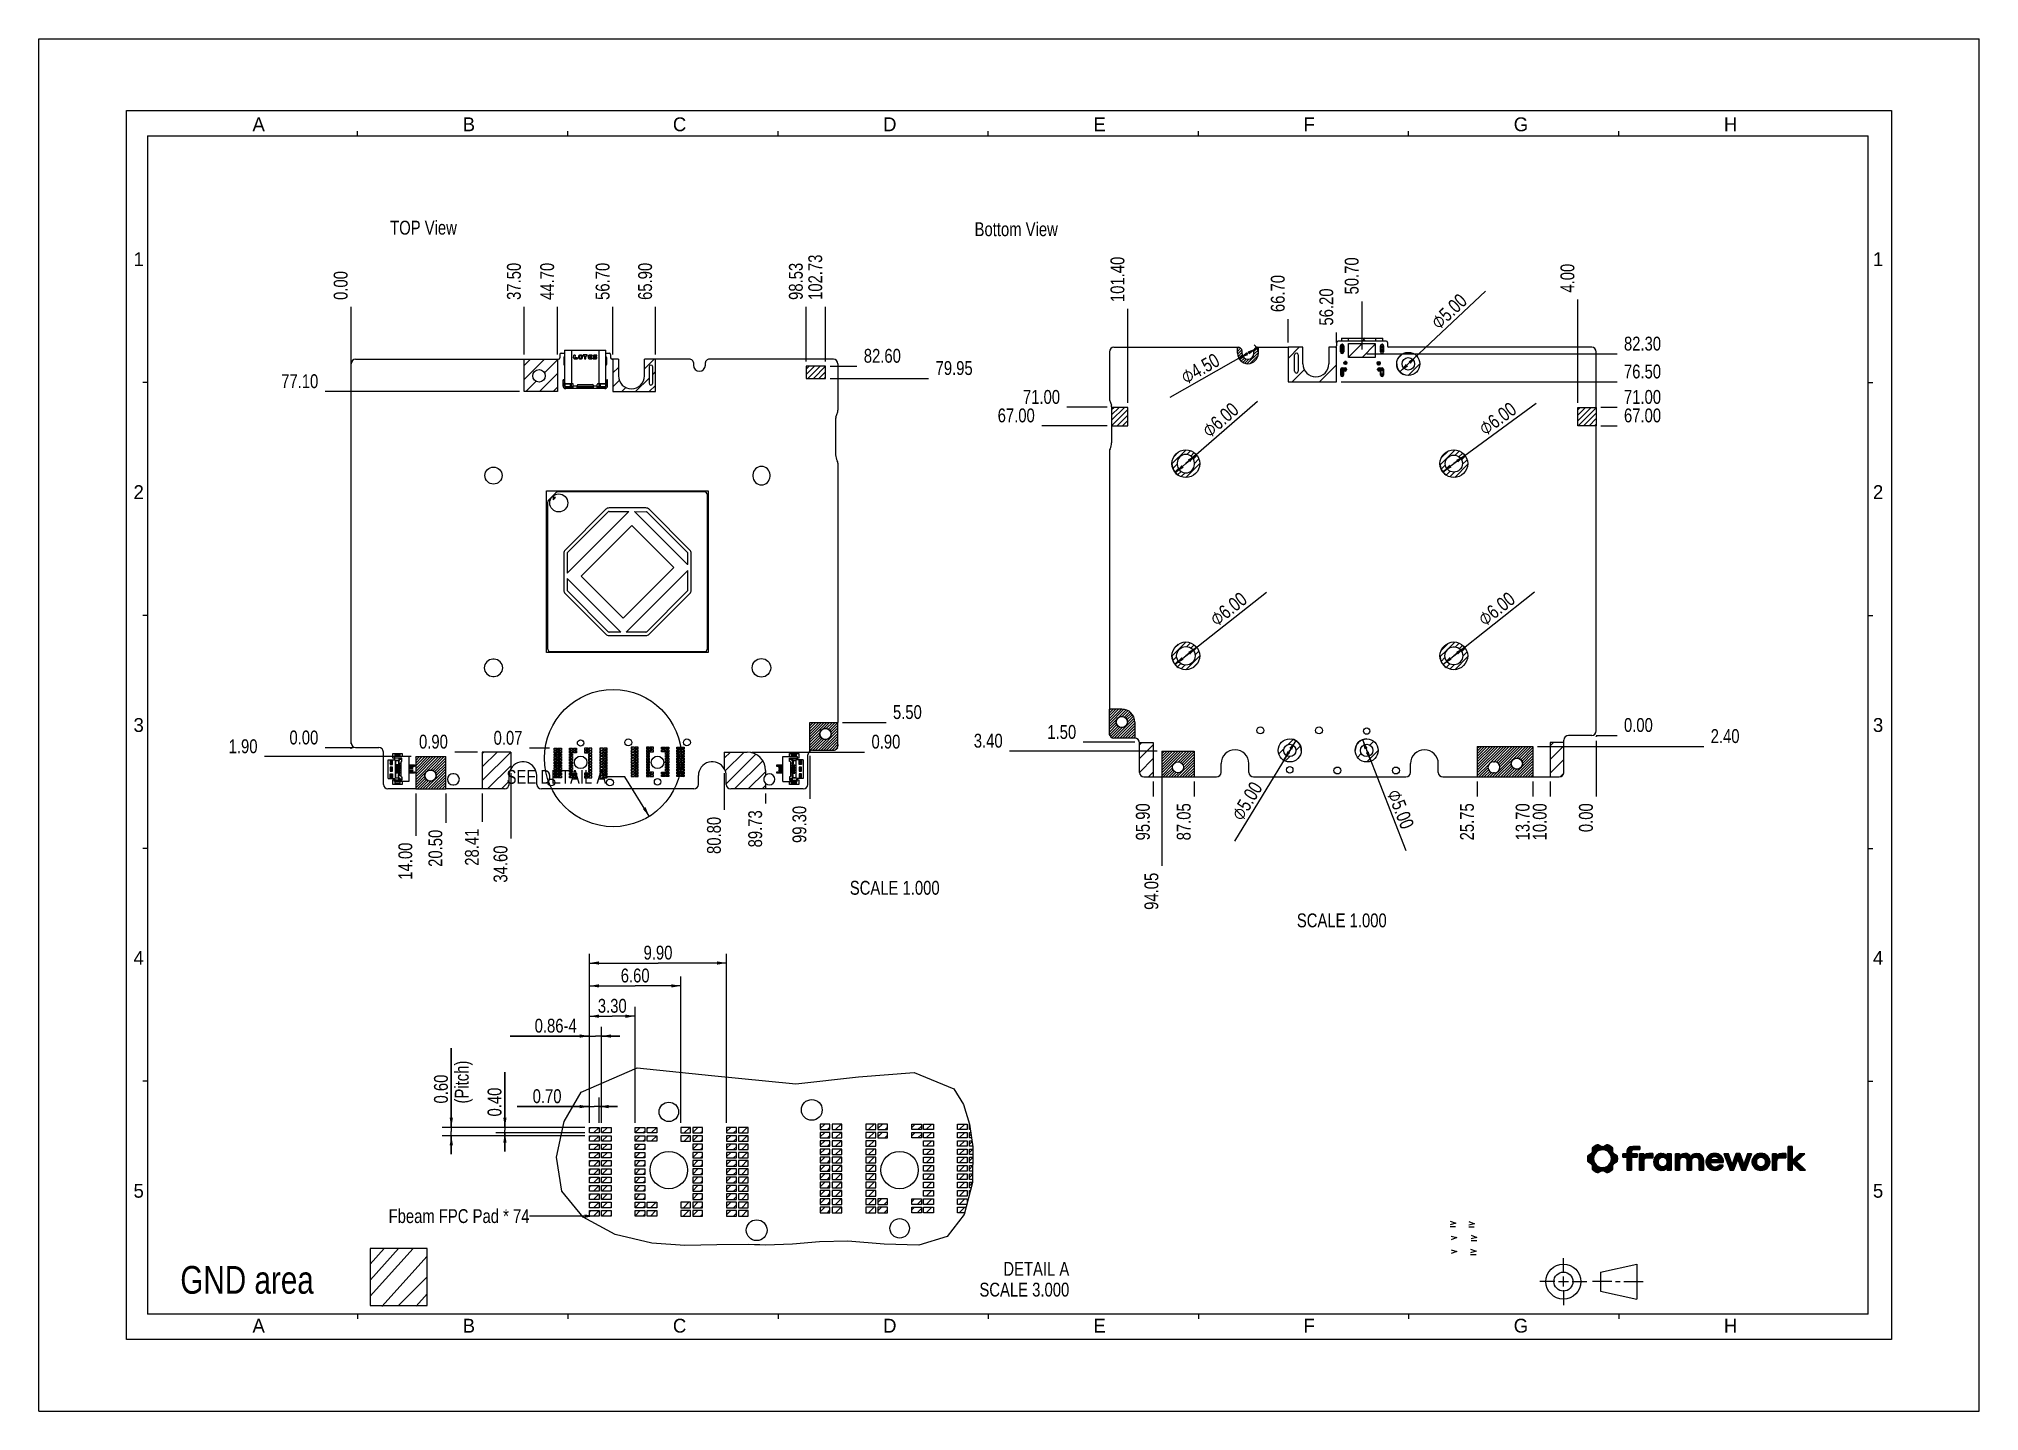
# Model space of a CAD drawing. Header units: millimetres. Extents: x 0 to 420, y 0 to 297.
import ezdxf

# ---------------------------------------------------------------- set-up
doc = ezdxf.new("R2010")
doc.units = ezdxf.units.MM
doc.header["$LTSCALE"] = 23.1
doc.layers.get('0').update_dxf_attribs({"linetype": 'CONTINUOUS'})
doc.layers.add('ASSEM_MEM', color=7, linetype='CONTINUOUS')
doc.layers.add('DETAIL', color=7, linetype='CONTINUOUS')
doc.styles.get("Standard").update_dxf_attribs({"font": 'txt', "width": 0.8})
doc.styles.add('TEXTSTYLE_2', font='txt')
doc.styles.add('TEXTSTYLE_3', font='symbol_asme.ttf')
doc.dimstyles.new('DIMSTYLE_1', dxfattribs={"dimtxt": 3, "dimasz": 2.1, "dimexe": 2, "dimexo": 1, "dimtad": 1, "dimzin": 0, "dimdsep": 46, "dimtxsty": 'STANDARD', "dimblk": '_FILLED', "dimblk1": '_FILLED', "dimblk2": '_FILLED', "dimcen": 0.09, "dimazin": 0, "dimtp": 0.01, "dimtm": 0.01, "dimtfac": 1, "dimtmove": 0, "dimatfit": 2, "dimldrblk": '_FILLED', "dimfxl": 1, "dimtolj": 1, "dimtzin": 0, "dimarcsym": 0})
doc.dimstyles.new('DIMSTYLE_2', dxfattribs={"dimtxt": 3, "dimasz": 2.1, "dimexe": 2, "dimexo": 1, "dimgap": 0.75, "dimtad": 1, "dimlfac": 0.333333, "dimzin": 0, "dimdsep": 46, "dimtxsty": 'STANDARD', "dimblk": '_FILLED', "dimblk1": '_FILLED', "dimblk2": '_FILLED', "dimcen": 0.09, "dimazin": 0, "dimtp": 0.01, "dimtm": 0.01, "dimtfac": 1, "dimtofl": 0, "dimtmove": 0, "dimatfit": 3, "dimldrblk": '_FILLED', "dimfxl": 1, "dimtolj": 1, "dimtzin": 0, "dimarcsym": 0})
doc.dimstyles.new('DIMSTYLE_3', dxfattribs={"dimtxt": 3, "dimasz": 2.1, "dimexe": 2, "dimexo": 1, "dimgap": 0.75, "dimtad": 0, "dimtih": 1, "dimtoh": 1, "dimzin": 0, "dimdsep": 46, "dimtxsty": 'STANDARD', "dimblk": '_FILLED', "dimblk1": '_FILLED', "dimblk2": '_FILLED', "dimcen": 0.09, "dimazin": 0, "dimtp": 0.01, "dimtm": 0.01, "dimtfac": 1, "dimtofl": 0, "dimtmove": 0, "dimatfit": 3, "dimldrblk": '_FILLED', "dimfxl": 1, "dimtolj": 1, "dimtzin": 0, "dimarcsym": 0})
doc.dimstyles.get("Standard").update_dxf_attribs({"dimtxt": 3, "dimasz": 2.1, "dimexe": 2, "dimexo": 1, "dimtad": 1, "dimzin": 0, "dimdsep": 46, "dimtxsty": 'STANDARD', "dimblk": '_FILLED', "dimblk1": '_FILLED', "dimblk2": '_FILLED', "dimcen": 0.09, "dimazin": 0, "dimtol": 1, "dimtp": 0.01, "dimtm": 0.01, "dimtfac": 1, "dimtofl": 0, "dimtmove": 0, "dimatfit": 3, "dimldrblk": '_FILLED', "dimfxl": 1, "dimtolj": 1, "dimtzin": 0, "dimarcsym": 0})

msp = doc.modelspace()

# ---------------------------------------------------------------- texts
at = {"color": 2, "linetype": 'CONTINUOUS', "char_height": 3, "width": 3, "attachment_point": 1, "line_spacing_factor": 0.9, "style": 'TEXTSTYLE_2'}
for s, insert in [('A', (46.25, 280)), ('B', (91.75, 280)), ('C', (137.25, 280)), ('D', (182.75, 280)), ('E', (228.25, 280)), ('F', (273.75, 280)), ('G', (319.25, 280)), ('H', (364.75, 280)), ('1', (20.5, 250.8)), ('1', (397, 250.8)), ('2', (20.5, 200.4)), ('2', (397, 200.4)), ('3', (20.5, 150)), ('3', (397, 150)), ('4', (20.5, 99.6)), ('4', (397, 99.6)), ('5', (20.5, 49.2)), ('5', (397, 49.2)), ('A', (46.25, 20)), ('B', (91.75, 20)), ('C', (137.25, 20)), ('D', (182.75, 20)), ('E', (228.25, 20)), ('F', (273.75, 20)), ('G', (319.25, 20)), ('H', (364.75, 20))]:
    msp.add_mtext(s, dxfattribs=dict(at, insert=insert))
at = {"layer": 'DETAIL', "color": 2, "linetype": 'CONTINUOUS', "line_spacing_factor": 0.9}
for s, insert, char_height, width, attachment_point in [('TOP View', (76.044, 257.629), 3, 19.2, 1), ('Bottom View', (202.551, 257.296), 3, 26.4, 1), ('SEE DETAIL A', (122.826, 138.77), 3, 28.8, 3), ('SCALE 1.000', (194.988, 114.769), 3, 26.4, 3), ('SCALE 1.000', (291.757, 107.715), 3, 26.4, 3), ('Fbeam FPC Pad * 74', (106.211, 43.719), 3, 43.2, 3), ('GND area', (30.629, 31.423), 6, 38.4, 1), ('DETAIL A\\PSCALE 3.000', (223.047, 32.308), 3, 26.4, 3)]:
    msp.add_mtext(s, dxfattribs=dict(at, insert=insert, char_height=char_height, width=width, attachment_point=attachment_point))

# ---------------------------------------------------------------- blocks, each defined once
blk = doc.blocks.new('SYM301_BL0', base_point=(310.53, 34.5))
at = {"color": 2, "linetype": 'CONTINUOUS'}
for p, q in [((309.91, 35.07), (311.15, 34.61)), ((311.12, 34.61), (309.91, 34.29)), ((309.91, 33.93), (311.1, 33.93))]:
    blk.add_line(p, q, dxfattribs=at)
blk = doc.blocks.new('SYM301_BL1', base_point=(310.67, 37.51))
at = {"color": 2, "linetype": 'CONTINUOUS'}
for p, q in [((310.05, 38.08), (311.29, 37.62)), ((311.26, 37.62), (310.05, 37.3)), ((310.05, 36.94), (311.24, 36.94))]:
    blk.add_line(p, q, dxfattribs=at)
blk = doc.blocks.new('SYM301_BL2', base_point=(310.12, 40.46))
at = {"color": 2, "linetype": 'CONTINUOUS'}
for p, q in [((309.5, 41.03), (310.74, 40.57)), ((310.72, 40.57), (309.5, 40.25)), ((309.5, 39.89), (310.7, 39.89))]:
    blk.add_line(p, q, dxfattribs=at)
blk = doc.blocks.new('SYM001_BL3', base_point=(306.31, 34.52))
at = {"color": 2, "linetype": 'CONTINUOUS'}
for p, q in [((306.93, 34.59), (305.69, 34.13)), ((305.71, 34.91), (306.93, 34.59))]:
    blk.add_line(p, q, dxfattribs=at)
blk = doc.blocks.new('SYM001_BL4', base_point=(306.31, 37.48))
at = {"color": 2, "linetype": 'CONTINUOUS'}
for p, q in [((305.72, 37.87), (306.93, 37.56)), ((306.93, 37.56), (305.69, 37.09))]:
    blk.add_line(p, q, dxfattribs=at)
blk = doc.blocks.new('SYM301_BL5', base_point=(306.09, 40.56))
at = {"color": 2, "linetype": 'CONTINUOUS'}
for p, q in [((305.47, 41.13), (306.71, 40.67)), ((306.69, 40.67), (305.47, 40.36)), ((305.47, 39.99), (306.67, 39.99))]:
    blk.add_line(p, q, dxfattribs=at)
blk = doc.blocks.new('_FILLED')
at = {"color": 0, "linetype": 'BYBLOCK'}
blk.add_solid([(0, 0), (-1, 0.17), (-1, -0.17)], dxfattribs=at)
blk = doc.blocks.new('*D0')
at = {"color": 2, "linetype": 'CONTINUOUS'}
for p, q in [((306.28, 205.07), (324.12, 218.15)), ((308.7, 206.84), (306.28, 205.07)), ((303.86, 203.29), (306.28, 205.07))]:
    blk.add_line(p, q, dxfattribs=at)
at = {"color": 2, "linetype": 'CONTINUOUS', "xscale": 2.1, "yscale": 2.1, "zscale": 2.1}
for p, rotation in [((308.7, 206.84), 36.2664778978), ((303.86, 203.29), 216.2664778978)]:
    blk.add_blockref('_FILLED', p, dxfattribs=dict(at, rotation=rotation))
at = {"color": 2, "linetype": 'CONTINUOUS', "insert": (311.31, 213.41), "char_height": 3, "width": 19.7077, "attachment_point": 1, "rotation": 36.2665, "line_spacing_factor": 0.9, "style": 'TEXTSTYLE_3'}
blk.add_mtext('⌀\\ftxt;{\\W0.8;6.00}', dxfattribs=at)
blk = doc.blocks.new('*D1')
at = {"color": 2, "linetype": 'CONTINUOUS'}
for p, q in [((248.28, 205.07), (263.8, 218.59)), ((250.54, 207.04), (248.28, 205.07)), ((246.02, 203.1), (248.28, 205.07))]:
    blk.add_line(p, q, dxfattribs=at)
at = {"color": 2, "linetype": 'CONTINUOUS', "xscale": 2.1, "yscale": 2.1, "zscale": 2.1}
for p, rotation in [((250.54, 207.04), 41.0661526352), ((246.02, 203.1), 221.0661526352)]:
    blk.add_blockref('_FILLED', p, dxfattribs=dict(at, rotation=rotation))
at = {"color": 2, "linetype": 'CONTINUOUS', "insert": (251.43, 212.78), "char_height": 3, "width": 19.7077, "attachment_point": 1, "rotation": 41.0662, "line_spacing_factor": 0.9, "style": 'TEXTSTYLE_3'}
blk.add_mtext('⌀\\ftxt;{\\W0.8;6.00}', dxfattribs=at)
blk = doc.blocks.new('*D2')
at = {"color": 2, "linetype": 'CONTINUOUS'}
for p, q in [((248.28, 163.47), (265.73, 177.28)), ((250.63, 165.33), (248.28, 163.47)), ((245.93, 161.61), (248.28, 163.47))]:
    blk.add_line(p, q, dxfattribs=at)
at = {"color": 2, "linetype": 'CONTINUOUS', "xscale": 2.1, "yscale": 2.1, "zscale": 2.1}
for p, rotation in [((250.63, 165.33), 38.3619849431), ((245.93, 161.61), 218.3619849431)]:
    blk.add_blockref('_FILLED', p, dxfattribs=dict(at, rotation=rotation))
at = {"color": 2, "linetype": 'CONTINUOUS', "insert": (253.1, 172.06), "char_height": 3, "width": 19.7077, "attachment_point": 1, "rotation": 38.362, "line_spacing_factor": 0.9, "style": 'TEXTSTYLE_3'}
blk.add_mtext('⌀\\ftxt;{\\W0.8;6.00}', dxfattribs=at)
blk = doc.blocks.new('*D3')
at = {"color": 2, "linetype": 'CONTINUOUS'}
for p, q in [((296.42, 226.65), (313.11, 242.39)), ((298.24, 228.36), (296.42, 226.65)), ((294.6, 224.93), (296.42, 226.65))]:
    blk.add_line(p, q, dxfattribs=at)
at = {"color": 2, "linetype": 'CONTINUOUS', "xscale": 2.1, "yscale": 2.1, "zscale": 2.1}
for p, rotation in [((298.24, 228.36), 43.3108728192), ((294.6, 224.93), 223.3108728192)]:
    blk.add_blockref('_FILLED', p, dxfattribs=dict(at, rotation=rotation))
at = {"color": 2, "linetype": 'CONTINUOUS', "insert": (300.98, 236.1), "char_height": 3, "width": 19.7077, "attachment_point": 1, "rotation": 43.3109, "line_spacing_factor": 0.9, "style": 'TEXTSTYLE_3'}
blk.add_mtext('⌀\\ftxt;{\\W0.8;5.00}', dxfattribs=at)
blk = doc.blocks.new('*D4')
at = {"color": 2, "linetype": 'CONTINUOUS'}
for p, q in [((286.51, 145.33), (287.42, 143)), ((288.33, 140.67), (287.42, 143)), ((287.42, 143), (295.87, 121.33))]:
    blk.add_line(p, q, dxfattribs=at)
at = {"color": 2, "linetype": 'CONTINUOUS', "xscale": 2.1, "yscale": 2.1, "zscale": 2.1}
for p, rotation in [((286.51, 145.33), 111.3138259052), ((288.33, 140.67), 291.3138259052)]:
    blk.add_blockref('_FILLED', p, dxfattribs=dict(at, rotation=rotation))
at = {"color": 2, "linetype": 'CONTINUOUS', "insert": (294.59, 134.93), "char_height": 3, "width": 19.7077, "attachment_point": 1, "rotation": 291.3138, "line_spacing_factor": 0.9, "style": 'TEXTSTYLE_3'}
blk.add_mtext('⌀\\ftxt;{\\W0.8;5.00}', dxfattribs=at)
blk = doc.blocks.new('*D5')
at = {"color": 2, "linetype": 'CONTINUOUS'}
for p, q in [((270.77, 143), (258.81, 123.36)), ((269.47, 140.86), (270.77, 143)), ((272.07, 145.13), (270.77, 143))]:
    blk.add_line(p, q, dxfattribs=at)
at = {"color": 2, "linetype": 'CONTINUOUS', "xscale": 2.1, "yscale": 2.1, "zscale": 2.1}
for p, rotation in [((269.47, 140.86), 238.6670174978), ((272.07, 145.13), 58.6670174978)]:
    blk.add_blockref('_FILLED', p, dxfattribs=dict(at, rotation=rotation))
at = {"color": 2, "linetype": 'CONTINUOUS', "insert": (262.44, 136.53), "char_height": 3, "width": 19.7077, "attachment_point": 3, "rotation": 58.667, "line_spacing_factor": 0.9, "style": 'TEXTSTYLE_3'}
blk.add_mtext('⌀\\ftxt;{\\W0.8;5.00}', dxfattribs=at)
blk = doc.blocks.new('*D6')
at = {"color": 2, "linetype": 'CONTINUOUS'}
for p, q in [((119.18, 62.42), (119.18, 67.92)), ((121.28, 62.42), (121.28, 67.92)), ((119.18, 65.92), (103.54, 65.92)), ((103.54, 65.92), (120.23, 65.92)), ((125.28, 65.92), (120.23, 65.92)), ((121.28, 65.92), (125.28, 65.92))]:
    blk.add_line(p, q, dxfattribs=at)
at = {"color": 2, "linetype": 'CONTINUOUS', "xscale": 2.1, "yscale": 2.1, "zscale": 2.1}
blk.add_blockref('_FILLED', (119.18, 65.92), dxfattribs=at)
at = {"color": 2, "linetype": 'CONTINUOUS', "xscale": 2.1, "yscale": 2.1, "zscale": 2.1, "rotation": 180}
blk.add_blockref('_FILLED', (121.28, 65.92), dxfattribs=at)
at = {"color": 2, "linetype": 'CONTINUOUS', "insert": (113.14, 69.67), "char_height": 3, "width": 9.6, "attachment_point": 3, "line_spacing_factor": 0.9}
blk.add_mtext('0.70', dxfattribs=at)
blk = doc.blocks.new('*D7')
at = {"color": 2, "linetype": 'CONTINUOUS'}
for p, q in [((100.89, 61.42), (100.89, 73.38)), ((100.89, 73.38), (100.89, 60.82)), ((118.18, 61.42), (98.89, 61.42)), ((118.18, 60.22), (98.89, 60.22)), ((100.89, 56.22), (100.89, 60.82)), ((100.89, 60.22), (100.89, 56.22))]:
    blk.add_line(p, q, dxfattribs=at)
at = {"color": 2, "linetype": 'CONTINUOUS', "xscale": 2.1, "yscale": 2.1, "zscale": 2.1}
for p, rotation in [((100.89, 61.42), 270), ((100.89, 60.22), 90)]:
    blk.add_blockref('_FILLED', p, dxfattribs=dict(at, rotation=rotation))
at = {"color": 2, "linetype": 'CONTINUOUS', "insert": (97.14, 63.78), "char_height": 3, "width": 9.6, "attachment_point": 1, "rotation": 90, "line_spacing_factor": 0.9}
blk.add_mtext('0.40', dxfattribs=at)
blk = doc.blocks.new('*D8')
at = {"color": 2, "linetype": 'CONTINUOUS'}
for p, q in [((89.29, 61.42), (89.29, 78.59)), ((89.29, 78.59), (89.29, 60.52)), ((118.18, 61.42), (87.29, 61.42)), ((118.18, 59.62), (87.29, 59.62)), ((89.29, 55.62), (89.29, 60.52)), ((89.29, 59.62), (89.29, 55.62))]:
    blk.add_line(p, q, dxfattribs=at)
at = {"color": 2, "linetype": 'CONTINUOUS', "xscale": 2.1, "yscale": 2.1, "zscale": 2.1}
for p, rotation in [((89.29, 61.42), 270), ((89.29, 59.62), 90)]:
    blk.add_blockref('_FILLED', p, dxfattribs=dict(at, rotation=rotation))
at = {"color": 2, "linetype": 'CONTINUOUS', "insert": (85.54, 66.59), "char_height": 3, "width": 16.8, "attachment_point": 1, "rotation": 90, "line_spacing_factor": 0.9}
blk.add_mtext('0.60 \\P(Pitch)', dxfattribs=at)
blk = doc.blocks.new('*D9')
at = {"color": 2, "linetype": 'CONTINUOUS'}
for p, q in [((119.18, 81.18), (102.03, 81.18)), ((102.03, 81.18), (120.47, 81.18)), ((119.18, 62.42), (119.18, 83.18)), ((125.76, 81.18), (120.47, 81.18)), ((121.76, 62.42), (121.76, 83.18)), ((121.76, 81.18), (125.76, 81.18))]:
    blk.add_line(p, q, dxfattribs=at)
at = {"color": 2, "linetype": 'CONTINUOUS', "xscale": 2.1, "yscale": 2.1, "zscale": 2.1}
blk.add_blockref('_FILLED', (119.18, 81.18), dxfattribs=at)
at = {"color": 2, "linetype": 'CONTINUOUS', "xscale": 2.1, "yscale": 2.1, "zscale": 2.1, "rotation": 180}
blk.add_blockref('_FILLED', (121.76, 81.18), dxfattribs=at)
at = {"color": 2, "linetype": 'CONTINUOUS', "insert": (116.43, 84.93), "char_height": 3, "width": 14.4, "attachment_point": 3, "line_spacing_factor": 0.9}
blk.add_mtext('0.86-4', dxfattribs=at)
blk = doc.blocks.new('*D10')
at = {"color": 2, "linetype": 'CONTINUOUS'}
for p, q in [((119.18, 62.42), (119.18, 87.48)), ((119.18, 85.48), (124.13, 85.48)), ((129.08, 85.48), (124.13, 85.48)), ((129.08, 62.42), (129.08, 87.48))]:
    blk.add_line(p, q, dxfattribs=at)
at = {"color": 2, "linetype": 'CONTINUOUS', "xscale": 2.1, "yscale": 2.1, "zscale": 2.1, "rotation": 180}
blk.add_blockref('_FILLED', (119.18, 85.48), dxfattribs=at)
at = {"color": 2, "linetype": 'CONTINUOUS', "xscale": 2.1, "yscale": 2.1, "zscale": 2.1}
blk.add_blockref('_FILLED', (129.08, 85.48), dxfattribs=at)
at = {"color": 2, "linetype": 'CONTINUOUS', "insert": (124.13, 89.23), "char_height": 3, "width": 9.6, "attachment_point": 2, "line_spacing_factor": 0.9}
blk.add_mtext('3.30', dxfattribs=at)
blk = doc.blocks.new('*D11')
at = {"color": 2, "linetype": 'CONTINUOUS'}
for p, q in [((119.18, 62.42), (119.18, 94.04)), ((138.98, 62.42), (138.98, 94.04)), ((119.18, 92.04), (129.08, 92.04)), ((138.98, 92.04), (129.08, 92.04))]:
    blk.add_line(p, q, dxfattribs=at)
at = {"color": 2, "linetype": 'CONTINUOUS', "xscale": 2.1, "yscale": 2.1, "zscale": 2.1, "rotation": 180}
blk.add_blockref('_FILLED', (119.18, 92.04), dxfattribs=at)
at = {"color": 2, "linetype": 'CONTINUOUS', "xscale": 2.1, "yscale": 2.1, "zscale": 2.1}
blk.add_blockref('_FILLED', (138.98, 92.04), dxfattribs=at)
at = {"color": 2, "linetype": 'CONTINUOUS', "insert": (129.08, 95.79), "char_height": 3, "width": 9.6, "attachment_point": 2, "line_spacing_factor": 0.9}
blk.add_mtext('6.60', dxfattribs=at)
blk = doc.blocks.new('*D12')
at = {"color": 2, "linetype": 'CONTINUOUS'}
for p, q in [((119.18, 62.42), (119.18, 98.99)), ((119.18, 96.99), (134.03, 96.99)), ((148.88, 96.99), (134.03, 96.99)), ((148.88, 62.42), (148.88, 98.99))]:
    blk.add_line(p, q, dxfattribs=at)
at = {"color": 2, "linetype": 'CONTINUOUS', "xscale": 2.1, "yscale": 2.1, "zscale": 2.1, "rotation": 180}
blk.add_blockref('_FILLED', (119.18, 96.99), dxfattribs=at)
at = {"color": 2, "linetype": 'CONTINUOUS', "xscale": 2.1, "yscale": 2.1, "zscale": 2.1}
blk.add_blockref('_FILLED', (148.88, 96.99), dxfattribs=at)
at = {"color": 2, "linetype": 'CONTINUOUS', "insert": (134.03, 100.74), "char_height": 3, "width": 9.6, "attachment_point": 2, "line_spacing_factor": 0.9}
blk.add_mtext('9.90', dxfattribs=at)
blk = doc.blocks.new('*D13')
at = {"color": 6, "linetype": 'CONTINUOUS'}
blk.add_line((68.03, 143.55), (62, 143.55), dxfattribs=at)
at = {"color": 6, "linetype": 'CONTINUOUS', "insert": (60.5, 147.3), "char_height": 3, "width": 9.6, "attachment_point": 3, "line_spacing_factor": 0.9}
blk.add_mtext('0.00', dxfattribs=at)
blk = doc.blocks.new('*D14')
at = {"color": 6, "linetype": 'CONTINUOUS'}
blk.add_line((110.55, 143.48), (106.18, 143.48), dxfattribs=at)
at = {"color": 6, "linetype": 'CONTINUOUS', "insert": (104.68, 147.23), "char_height": 3, "width": 9.6, "attachment_point": 3, "line_spacing_factor": 0.9}
blk.add_mtext('0.07', dxfattribs=at)
blk = doc.blocks.new('*D15')
at = {"color": 6, "linetype": 'CONTINUOUS'}
blk.add_line((104.08, 220.65), (61.99, 220.65), dxfattribs=at)
at = {"color": 6, "linetype": 'CONTINUOUS', "insert": (60.49, 224.4), "char_height": 3, "width": 12, "attachment_point": 3, "line_spacing_factor": 0.9}
blk.add_mtext('77.10', dxfattribs=at)
blk = doc.blocks.new('*D16')
at = {"color": 2, "linetype": 'CONTINUOUS'}
blk.add_line((337.12, 146.25), (341.61, 146.25), dxfattribs=at)
at = {"color": 2, "linetype": 'CONTINUOUS', "insert": (343.11, 150), "char_height": 3, "width": 9.6, "attachment_point": 1, "line_spacing_factor": 0.9}
blk.add_mtext('0.00', dxfattribs=at)
blk = doc.blocks.new('*D17')
at = {"color": 2, "linetype": 'CONTINUOUS'}
blk.add_line((105.08, 228.65), (105.08, 238.99), dxfattribs=at)
at = {"color": 2, "linetype": 'CONTINUOUS', "insert": (101.33, 240.49), "char_height": 3, "width": 12, "attachment_point": 1, "rotation": 90, "line_spacing_factor": 0.9}
blk.add_mtext('37.50', dxfattribs=at)
blk = doc.blocks.new('*D18')
at = {"color": 2, "linetype": 'CONTINUOUS'}
blk.add_line((67.58, 144.45), (67.58, 238.99), dxfattribs=at)
at = {"color": 2, "linetype": 'CONTINUOUS', "insert": (63.83, 240.49), "char_height": 3, "width": 9.6, "attachment_point": 1, "rotation": 90, "line_spacing_factor": 0.9}
blk.add_mtext('0.00', dxfattribs=at)
blk = doc.blocks.new('*D19')
at = {"color": 2, "linetype": 'CONTINUOUS'}
blk.add_line((112.28, 228.65), (112.28, 238.99), dxfattribs=at)
at = {"color": 2, "linetype": 'CONTINUOUS', "insert": (108.53, 240.49), "char_height": 3, "width": 12, "attachment_point": 1, "rotation": 90, "line_spacing_factor": 0.9}
blk.add_mtext('44.70', dxfattribs=at)
blk = doc.blocks.new('*D20')
at = {"color": 2, "linetype": 'CONTINUOUS'}
blk.add_line((124.28, 228.65), (124.28, 238.99), dxfattribs=at)
at = {"color": 2, "linetype": 'CONTINUOUS', "insert": (120.53, 240.49), "char_height": 3, "width": 12, "attachment_point": 1, "rotation": 90, "line_spacing_factor": 0.9}
blk.add_mtext('56.70', dxfattribs=at)
blk = doc.blocks.new('*D21')
at = {"color": 2, "linetype": 'CONTINUOUS'}
blk.add_line((133.48, 228.65), (133.48, 238.99), dxfattribs=at)
at = {"color": 2, "linetype": 'CONTINUOUS', "insert": (129.73, 240.49), "char_height": 3, "width": 12, "attachment_point": 1, "rotation": 90, "line_spacing_factor": 0.9}
blk.add_mtext('65.90', dxfattribs=at)
blk = doc.blocks.new('*D22')
at = {"color": 2, "linetype": 'CONTINUOUS'}
blk.add_line((327.12, 136.25), (327.12, 133.06), dxfattribs=at)
at = {"color": 2, "linetype": 'CONTINUOUS', "insert": (323.37, 131.56), "char_height": 3, "width": 12, "attachment_point": 3, "rotation": 90, "line_spacing_factor": 0.9}
blk.add_mtext('10.00', dxfattribs=at)
blk = doc.blocks.new('*D23')
at = {"color": 2, "linetype": 'CONTINUOUS'}
blk.add_line((337.12, 145.05), (337.12, 133.06), dxfattribs=at)
at = {"color": 2, "linetype": 'CONTINUOUS', "insert": (333.37, 131.56), "char_height": 3, "width": 9.6, "attachment_point": 3, "rotation": 90, "line_spacing_factor": 0.9}
blk.add_mtext('0.00', dxfattribs=at)
blk = doc.blocks.new('*D24')
at = {"color": 2, "linetype": 'CONTINUOUS'}
blk.add_line((241.22, 136.25), (241.22, 133.06), dxfattribs=at)
at = {"color": 2, "linetype": 'CONTINUOUS', "insert": (237.47, 131.56), "char_height": 3, "width": 12, "attachment_point": 3, "rotation": 90, "line_spacing_factor": 0.9}
blk.add_mtext('95.90', dxfattribs=at)
blk = doc.blocks.new('*D25')
at = {"color": 2, "linetype": 'CONTINUOUS'}
blk.add_line((237.22, 144.75), (226.04, 144.75), dxfattribs=at)
at = {"color": 2, "linetype": 'CONTINUOUS', "insert": (224.54, 148.5), "char_height": 3, "width": 9.6, "attachment_point": 3, "line_spacing_factor": 0.9}
blk.add_mtext('1.50', dxfattribs=at)
blk = doc.blocks.new('*D26')
at = {"color": 2, "linetype": 'CONTINUOUS'}
blk.add_line((231.22, 217.25), (222.55, 217.25), dxfattribs=at)
at = {"color": 2, "linetype": 'CONTINUOUS', "insert": (221.05, 221), "char_height": 3, "width": 12, "attachment_point": 3, "line_spacing_factor": 0.9}
blk.add_mtext('71.00', dxfattribs=at)
blk = doc.blocks.new('*D27')
at = {"color": 2, "linetype": 'CONTINUOUS'}
blk.add_line((231.22, 213.25), (217.08, 213.25), dxfattribs=at)
at = {"color": 2, "linetype": 'CONTINUOUS', "insert": (215.58, 217), "char_height": 3, "width": 12, "attachment_point": 3, "line_spacing_factor": 0.9}
blk.add_mtext('67.00', dxfattribs=at)
blk = doc.blocks.new('*D28')
at = {"color": 2, "linetype": 'CONTINUOUS'}
blk.add_line((338.12, 217.25), (341.61, 217.25), dxfattribs=at)
at = {"color": 2, "linetype": 'CONTINUOUS', "insert": (343.11, 221), "char_height": 3, "width": 12, "attachment_point": 1, "line_spacing_factor": 0.9}
blk.add_mtext('71.00', dxfattribs=at)
blk = doc.blocks.new('*D29')
at = {"color": 2, "linetype": 'CONTINUOUS'}
blk.add_line((338.12, 213.25), (341.61, 213.25), dxfattribs=at)
at = {"color": 2, "linetype": 'CONTINUOUS', "insert": (343.11, 217), "char_height": 3, "width": 12, "attachment_point": 1, "line_spacing_factor": 0.9}
blk.add_mtext('67.00', dxfattribs=at)
blk = doc.blocks.new('*D30')
at = {"color": 2, "linetype": 'CONTINUOUS'}
blk.add_line((333.12, 218.25), (333.12, 240.57), dxfattribs=at)
at = {"color": 2, "linetype": 'CONTINUOUS', "insert": (329.37, 242.07), "char_height": 3, "width": 9.6, "attachment_point": 1, "rotation": 90, "line_spacing_factor": 0.9}
blk.add_mtext('4.00', dxfattribs=at)
blk = doc.blocks.new('*D31')
at = {"color": 2, "linetype": 'CONTINUOUS'}
blk.add_line((235.72, 218.25), (235.72, 238.53), dxfattribs=at)
at = {"color": 2, "linetype": 'CONTINUOUS', "insert": (231.97, 240.03), "char_height": 3, "width": 14.4, "attachment_point": 1, "rotation": 90, "line_spacing_factor": 0.9}
blk.add_mtext('101.40', dxfattribs=at)
blk = doc.blocks.new('*D32')
at = {"color": 2, "linetype": 'CONTINUOUS'}
for p, q in [((261.72, 228.95), (244.84, 219.35)), ((259.76, 227.83), (261.72, 228.95)), ((263.68, 230.06), (261.72, 228.95))]:
    blk.add_line(p, q, dxfattribs=at)
at = {"color": 2, "linetype": 'CONTINUOUS', "xscale": 2.1, "yscale": 2.1, "zscale": 2.1}
for p, rotation in [((259.76, 227.83), 209.631040767), ((263.68, 230.06), 29.631040767)]:
    blk.add_blockref('_FILLED', p, dxfattribs=dict(at, rotation=rotation))
at = {"color": 2, "linetype": 'CONTINUOUS', "insert": (254.41, 229.1), "char_height": 3, "width": 19.7077, "attachment_point": 3, "rotation": 29.631, "line_spacing_factor": 0.9, "style": 'TEXTSTYLE_3'}
blk.add_mtext('⌀\\ftxt;{\\W0.8;4.50}', dxfattribs=at)
blk = doc.blocks.new('*D33')
at = {"color": 2, "linetype": 'CONTINUOUS'}
for p, q in [((306.28, 163.47), (323.76, 177.3)), ((308.63, 165.33), (306.28, 163.47)), ((303.93, 161.61), (306.28, 163.47))]:
    blk.add_line(p, q, dxfattribs=at)
at = {"color": 2, "linetype": 'CONTINUOUS', "xscale": 2.1, "yscale": 2.1, "zscale": 2.1}
for p, rotation in [((308.63, 165.33), 38.3595870441), ((303.93, 161.61), 218.3595870441)]:
    blk.add_blockref('_FILLED', p, dxfattribs=dict(at, rotation=rotation))
at = {"color": 2, "linetype": 'CONTINUOUS', "insert": (311.13, 172.09), "char_height": 3, "width": 19.7077, "attachment_point": 1, "rotation": 38.3596, "line_spacing_factor": 0.9, "style": 'TEXTSTYLE_3'}
blk.add_mtext('⌀\\ftxt;{\\W0.8;6.00}', dxfattribs=at)
blk = doc.blocks.new('*D34')
at = {"color": 2, "linetype": 'CONTINUOUS'}
blk.add_line((323.42, 136.25), (323.42, 133.06), dxfattribs=at)
at = {"color": 2, "linetype": 'CONTINUOUS', "insert": (319.67, 131.56), "char_height": 3, "width": 12, "attachment_point": 3, "rotation": 90, "line_spacing_factor": 0.9}
blk.add_mtext('13.70', dxfattribs=at)
blk = doc.blocks.new('*D35')
at = {"color": 2, "linetype": 'CONTINUOUS'}
blk.add_line((311.37, 136.25), (311.37, 133.06), dxfattribs=at)
at = {"color": 2, "linetype": 'CONTINUOUS', "insert": (307.62, 131.56), "char_height": 3, "width": 12, "attachment_point": 3, "rotation": 90, "line_spacing_factor": 0.9}
blk.add_mtext('25.75', dxfattribs=at)
blk = doc.blocks.new('*D36')
at = {"color": 2, "linetype": 'CONTINUOUS'}
blk.add_line((281.92, 222.75), (341.61, 222.75), dxfattribs=at)
at = {"color": 2, "linetype": 'CONTINUOUS', "insert": (343.11, 226.5), "char_height": 3, "width": 12, "attachment_point": 1, "line_spacing_factor": 0.9}
blk.add_mtext('76.50', dxfattribs=at)
blk = doc.blocks.new('*D37')
at = {"color": 2, "linetype": 'CONTINUOUS'}
blk.add_line((280.92, 231.25), (280.92, 233.44), dxfattribs=at)
at = {"color": 2, "linetype": 'CONTINUOUS', "insert": (277.17, 234.94), "char_height": 3, "width": 12, "attachment_point": 1, "rotation": 90, "line_spacing_factor": 0.9}
blk.add_mtext('56.20', dxfattribs=at)
blk = doc.blocks.new('*D38')
at = {"color": 2, "linetype": 'CONTINUOUS'}
blk.add_line((270.42, 231.25), (270.42, 236.36), dxfattribs=at)
at = {"color": 2, "linetype": 'CONTINUOUS', "insert": (266.67, 237.86), "char_height": 3, "width": 12, "attachment_point": 1, "rotation": 90, "line_spacing_factor": 0.9}
blk.add_mtext('66.70', dxfattribs=at)
blk = doc.blocks.new('*D39')
at = {"color": 6, "linetype": 'CONTINUOUS'}
blk.add_line((173.98, 149.05), (183.38, 149.05), dxfattribs=at)
at = {"color": 6, "linetype": 'CONTINUOUS', "insert": (184.88, 152.8), "char_height": 3, "width": 9.6, "attachment_point": 1, "line_spacing_factor": 0.9}
blk.add_mtext('5.50', dxfattribs=at)
blk = doc.blocks.new('*D40')
at = {"color": 6, "linetype": 'CONTINUOUS'}
blk.add_line((80.58, 141.65), (48.84, 141.65), dxfattribs=at)
at = {"color": 6, "linetype": 'CONTINUOUS', "insert": (47.34, 145.4), "char_height": 3, "width": 9.6, "attachment_point": 3, "line_spacing_factor": 0.9}
blk.add_mtext('1.90', dxfattribs=at)
blk = doc.blocks.new('*D41')
at = {"color": 2, "linetype": 'CONTINUOUS'}
blk.add_line((81.58, 133.65), (81.58, 124.55), dxfattribs=at)
at = {"color": 2, "linetype": 'CONTINUOUS', "insert": (77.83, 123.05), "char_height": 3, "width": 12, "attachment_point": 3, "rotation": 90, "line_spacing_factor": 0.9}
blk.add_mtext('14.00', dxfattribs=at)
blk = doc.blocks.new('*D42')
at = {"color": 2, "linetype": 'CONTINUOUS'}
blk.add_line((88.08, 133.65), (88.08, 127.33), dxfattribs=at)
at = {"color": 2, "linetype": 'CONTINUOUS', "insert": (84.33, 125.83), "char_height": 3, "width": 12, "attachment_point": 3, "rotation": 90, "line_spacing_factor": 0.9}
blk.add_mtext('20.50', dxfattribs=at)
blk = doc.blocks.new('*D43')
at = {"color": 2, "linetype": 'CONTINUOUS'}
blk.add_line((166.88, 141.85), (166.88, 132.5), dxfattribs=at)
at = {"color": 2, "linetype": 'CONTINUOUS', "insert": (163.13, 131), "char_height": 3, "width": 12, "attachment_point": 3, "rotation": 90, "line_spacing_factor": 0.9}
blk.add_mtext('99.30', dxfattribs=at)
blk = doc.blocks.new('*D44')
at = {"color": 2, "linetype": 'CONTINUOUS'}
blk.add_line((324.42, 143.85), (360.38, 143.85), dxfattribs=at)
at = {"color": 2, "linetype": 'CONTINUOUS', "insert": (361.88, 147.6), "char_height": 3, "width": 9.6, "attachment_point": 1, "line_spacing_factor": 0.9}
blk.add_mtext('2.40', dxfattribs=at)
blk = doc.blocks.new('*D45')
at = {"color": 2, "linetype": 'CONTINUOUS'}
blk.add_line((242.07, 142.85), (210.13, 142.85), dxfattribs=at)
at = {"color": 2, "linetype": 'CONTINUOUS', "insert": (208.63, 146.6), "char_height": 3, "width": 9.6, "attachment_point": 3, "line_spacing_factor": 0.9}
blk.add_mtext('3.40', dxfattribs=at)
blk = doc.blocks.new('*D46')
at = {"color": 2, "linetype": 'CONTINUOUS'}
blk.add_line((250.07, 136.25), (250.07, 133.06), dxfattribs=at)
at = {"color": 2, "linetype": 'CONTINUOUS', "insert": (246.32, 131.56), "char_height": 3, "width": 12, "attachment_point": 3, "rotation": 90, "line_spacing_factor": 0.9}
blk.add_mtext('87.05', dxfattribs=at)
blk = doc.blocks.new('*D47')
at = {"color": 2, "linetype": 'CONTINUOUS'}
blk.add_line((243.07, 140.87), (243.07, 118.02), dxfattribs=at)
at = {"color": 2, "linetype": 'CONTINUOUS', "insert": (239.32, 116.52), "char_height": 3, "width": 12, "attachment_point": 3, "rotation": 90, "line_spacing_factor": 0.9}
blk.add_mtext('94.05', dxfattribs=at)
blk = doc.blocks.new('*D48')
at = {"color": 6, "linetype": 'CONTINUOUS'}
blk.add_line((94.99, 142.65), (90.04, 142.65), dxfattribs=at)
at = {"color": 6, "linetype": 'CONTINUOUS', "insert": (88.54, 146.4), "char_height": 3, "width": 9.6, "attachment_point": 3, "line_spacing_factor": 0.9}
blk.add_mtext('0.90', dxfattribs=at)
blk = doc.blocks.new('*D49')
at = {"color": 6, "linetype": 'CONTINUOUS'}
blk.add_line((154.31, 142.65), (178.74, 142.65), dxfattribs=at)
at = {"color": 6, "linetype": 'CONTINUOUS', "insert": (180.24, 146.4), "char_height": 3, "width": 9.6, "attachment_point": 1, "line_spacing_factor": 0.9}
blk.add_mtext('0.90', dxfattribs=at)
blk = doc.blocks.new('*D50')
at = {"color": 6, "linetype": 'CONTINUOUS'}
blk.add_line((287.42, 228.79), (341.61, 228.79), dxfattribs=at)
at = {"color": 6, "linetype": 'CONTINUOUS', "insert": (343.11, 232.54), "char_height": 3, "width": 12, "attachment_point": 1, "line_spacing_factor": 0.9}
blk.add_mtext('82.30', dxfattribs=at)
blk = doc.blocks.new('*D51')
at = {"color": 2, "linetype": 'CONTINUOUS'}
blk.add_line((95.99, 133.65), (95.99, 127.57), dxfattribs=at)
at = {"color": 2, "linetype": 'CONTINUOUS', "insert": (92.24, 126.07), "char_height": 3, "width": 12, "attachment_point": 3, "rotation": 90, "line_spacing_factor": 0.9}
blk.add_mtext('28.41', dxfattribs=at)
blk = doc.blocks.new('*D52')
at = {"color": 2, "linetype": 'CONTINUOUS'}
blk.add_line((102.18, 138.05), (102.18, 123.92), dxfattribs=at)
at = {"color": 2, "linetype": 'CONTINUOUS', "insert": (98.43, 122.42), "char_height": 3, "width": 12, "attachment_point": 3, "rotation": 90, "line_spacing_factor": 0.9}
blk.add_mtext('34.60', dxfattribs=at)
blk = doc.blocks.new('*D53')
at = {"color": 2, "linetype": 'CONTINUOUS'}
blk.add_line((148.38, 138.05), (148.38, 130.12), dxfattribs=at)
at = {"color": 2, "linetype": 'CONTINUOUS', "insert": (144.63, 128.62), "char_height": 3, "width": 12, "attachment_point": 3, "rotation": 90, "line_spacing_factor": 0.9}
blk.add_mtext('80.80', dxfattribs=at)
blk = doc.blocks.new('*D54')
at = {"color": 2, "linetype": 'CONTINUOUS'}
blk.add_line((157.31, 133.65), (157.31, 131.54), dxfattribs=at)
at = {"color": 2, "linetype": 'CONTINUOUS', "insert": (153.56, 130.04), "char_height": 3, "width": 12, "attachment_point": 3, "rotation": 90, "line_spacing_factor": 0.9}
blk.add_mtext('89.73', dxfattribs=at)
blk = doc.blocks.new('*D55')
at = {"color": 6, "linetype": 'CONTINUOUS'}
blk.add_line((286.42, 229.79), (286.42, 240.18), dxfattribs=at)
at = {"color": 6, "linetype": 'CONTINUOUS', "insert": (282.67, 241.68), "char_height": 3, "width": 12, "attachment_point": 1, "rotation": 90, "line_spacing_factor": 0.9}
blk.add_mtext('50.70', dxfattribs=at)
blk = doc.blocks.new('*D56')
at = {"color": 2, "linetype": 'CONTINUOUS'}
blk.add_line((170.31, 227.15), (170.31, 238.99), dxfattribs=at)
at = {"color": 2, "linetype": 'CONTINUOUS', "insert": (166.56, 240.49), "char_height": 3, "width": 14.4, "attachment_point": 1, "rotation": 90, "line_spacing_factor": 0.9}
blk.add_mtext('102.73', dxfattribs=at)
blk = doc.blocks.new('*D57')
at = {"color": 2, "linetype": 'CONTINUOUS'}
blk.add_line((166.11, 227.15), (166.11, 238.99), dxfattribs=at)
at = {"color": 2, "linetype": 'CONTINUOUS', "insert": (162.36, 240.49), "char_height": 3, "width": 12, "attachment_point": 1, "rotation": 90, "line_spacing_factor": 0.9}
blk.add_mtext('98.53', dxfattribs=at)
blk = doc.blocks.new('*D58')
at = {"color": 6, "linetype": 'CONTINUOUS'}
blk.add_line((171.31, 226.15), (177.07, 226.15), dxfattribs=at)
at = {"color": 6, "linetype": 'CONTINUOUS', "insert": (178.57, 229.9), "char_height": 3, "width": 12, "attachment_point": 1, "line_spacing_factor": 0.9}
blk.add_mtext('82.60', dxfattribs=at)
blk = doc.blocks.new('*D59')
at = {"color": 6, "linetype": 'CONTINUOUS'}
blk.add_line((171.31, 223.5), (192.61, 223.5), dxfattribs=at)
at = {"color": 6, "linetype": 'CONTINUOUS', "insert": (194.11, 227.25), "char_height": 3, "width": 12, "attachment_point": 1, "line_spacing_factor": 0.9}
blk.add_mtext('79.95', dxfattribs=at)

# ---------------------------------------------------------------- dimensions: what is measured, and where the dimension line sits
at = {"color": 2, "linetype": 'CONTINUOUS'}
for feature_location, offset, dtype, origin, picture, middle in [((170.309, 227.153), (0, 11.841), 1, (67.579, 226.153), '*D56', (168.059, 248.069)), ((105.079, 228.653), (0, 10.341), 1, (67.579, 143.453), '*D17', (102.829, 246.494)), ((112.279, 228.653), (0, 10.341), 1, (67.579, 227.653), '*D19', (110.029, 246.494)), ((124.279, 228.653), (0, 10.341), 1, (67.579, 227.653), '*D20', (122.029, 246.494)), ((133.479, 228.653), (0, 10.341), 1, (67.579, 227.653), '*D21', (131.229, 246.494)), ((166.109, 227.153), (0, 11.841), 1, (67.579, 226.153), '*D57', (163.859, 246.569)), ((235.72, 218.247), (0, 20.285), 1, (337.12, 213.247), '*D31', (233.47, 247.532)), ((67.579332042, 144.453241036), (0, 94.541026728), 1, (67.579332042, 143.453241036), '*D18', (65.329328566, 245.294270743)), ((270.42, 231.247), (0, 5.112), 1, (337.12, 222.747), '*D38', (268.17, 243.859)), ((333.12, 218.247), (0, 22.328), 1, (337.12, 213.247), '*D30', (330.87, 246.875)), ((280.92, 231.247), (0, 2.193), 1, (337.12, 222.747), '*D37', (278.67, 240.939)), ((281.92, 222.747), (59.694, 0), 0, (280.92, 146.247), '*D36', (349.114, 224.997)), ((231.22, 217.247), (-8.675, 0), 0, (235.72, 146.247), '*D26', (215.045, 219.497)), ((338.12, 217.247), (3.494, 0), 0, (337.12, 146.247), '*D28', (349.114, 219.497)), ((231.22, 213.247), (-14.139, 0), 0, (235.72, 146.247), '*D27', (209.581, 215.497)), ((338.12, 213.247), (3.494, 0), 0, (337.12, 146.247), '*D29', (349.114, 215.497)), ((166.879, 141.853), (0, -9.352), 1, (67.579, 149.053), '*D43', (164.629, 125.001)), ((237.22, 144.747), (-11.177, 0), 0, (241.22, 146.247), '*D25', (220.043, 146.997)), ((324.42, 143.847), (35.962, 0), 0, (323.42, 146.247), '*D44', (366.682, 146.097)), ((337.119857962, 146.246889433), (4.494262844, 0), 0, (336.119857962, 146.246889433), '*D16', (347.914116211, 148.496891785)), ((242.07, 142.847), (-31.937, 0), 0, (250.07, 146.247), '*D45', (203.832, 145.097)), ((327.12, 136.247), (0, -3.184), 1, (337.12, 146.047), '*D22', (324.87, 125.863)), ((337.119857962, 145.046889433), (0, -11.98375753), 1, (337.119857962, 146.046889433), '*D23', (334.869856626, 126.763139663)), ((95.99, 133.653), (0, -6.087), 1, (67.579, 142.653), '*D51', (93.74, 119.766)), ((102.179, 138.05), (0, -14.134), 1, (67.579, 142.653), '*D52', (99.929, 116.415)), ((148.379, 138.05), (0, -7.928), 1, (67.579, 142.653), '*D53', (146.129, 122.546)), ((81.579, 133.653), (0, -9.101), 1, (67.579, 141.653), '*D41', (79.329, 117.353)), ((88.079, 133.653), (0, -6.319), 1, (67.579, 141.653), '*D42', (85.829, 119.835)), ((243.07, 140.872), (0, -22.853), 1, (337.12, 141.872), '*D47', (240.82, 110.594)), ((157.312, 133.653), (0, -2.117), 1, (67.579, 135.875), '*D54', (155.062, 124.036)), ((241.22, 136.247), (0, -3.184), 1, (337.12, 137.247), '*D24', (238.97, 125.563)), ((250.07, 136.247), (0, -3.184), 1, (337.12, 137.247), '*D46', (247.82, 125.563)), ((311.37, 136.247), (0, -3.184), 1, (337.12, 137.247), '*D35', (309.12, 125.638)), ((323.42, 136.247), (0, -3.184), 1, (337.12, 137.247), '*D34', (321.17, 125.863))]:
    dim = msp.add_ordinate_dim(feature_location=feature_location, offset=offset, dtype=dtype, origin=origin, dimstyle='DIMSTYLE_3', override={"dimtad": 1, "dimtih": 0, "dimtoh": 0}, dxfattribs=at)
    dim.commit()
    dim.dimension.update_dxf_attribs({"geometry": picture, "text_midpoint": middle})
at = {"color": 6, "linetype": 'CONTINUOUS'}
for feature_location, offset, dtype, origin, picture, middle in [((286.42, 229.794), (0, 10.386), 1, (337.12, 228.794), '*D55', (284.17, 247.681)), ((287.42, 228.794), (54.194, 0), 0, (286.42, 146.494), '*D50', (349.039, 231.044)), ((171.309, 226.153), (5.761, 0), 0, (170.309, 143.553), '*D58', (184.495, 228.403)), ((171.309, 223.503), (21.296, 0), 0, (170.309, 143.553), '*D59', (200.181, 225.753)), ((104.079, 220.653), (-42.085, 0), 0, (105.079, 143.553), '*D15', (54.495, 222.903)), ((173.979, 149.053), (9.396, 0), 0, (166.879, 143.553), '*D39', (189.676, 151.303)), ((68.034367012, 143.553241036), (-6.029566082, 0), 0, (68.614455201, 143.553241036), '*D13', (55.70480072, 145.803241882)), ((110.549, 143.483), (-4.367, 0), 0, (111.549, 143.553), '*D14', (99.883, 145.733)), ((80.579, 141.653), (-31.737, 0), 0, (81.579, 143.553), '*D40', (42.842, 143.903)), ((94.99, 142.653), (-4.953, 0), 0, (95.99, 143.553), '*D48', (83.738, 144.903)), ((154.312, 142.653), (24.425, 0), 0, (148.379, 143.553), '*D49', (185.037, 144.903))]:
    dim = msp.add_ordinate_dim(feature_location=feature_location, offset=offset, dtype=dtype, origin=origin, dimstyle='DIMSTYLE_3', override={"dimtad": 1, "dimtih": 0, "dimtoh": 0}, dxfattribs=at)
    dim.commit()
    dim.dimension.update_dxf_attribs({"geometry": picture, "text_midpoint": middle})
at = {"color": 2, "linetype": 'CONTINUOUS'}
for p1, p2, picture, middle in [((298.239, 228.362), (294.601, 224.932), '*D3', (306.791, 239.516)), ((259.764, 227.834), (263.676, 230.059), '*D32', (249.439, 224.55)), ((250.542, 207.038), (246.018, 203.096), '*D1', (257.365, 215.967)), ((308.699, 206.842), (303.861, 203.292), '*D0', (317.49, 216.082)), ((250.632, 165.329), (245.928, 161.605), '*D2', (259.182, 174.965)), ((308.632, 165.329), (303.927, 161.605), '*D33', (317.216, 174.992)), ((269.47, 140.861), (272.07, 145.132), '*D5', (260.307, 130.138)), ((288.329, 140.668), (286.511, 145.326), '*D4', (295.583, 128.265))]:
    dim = msp.add_diameter_dim_2p(p1=p1, p2=p2, text='{\\fSymbol_ASME;\\W1.0;⌀}<>', dimstyle='DIMSTYLE_1', override={"dimpost": '<>'}, dxfattribs=at)
    dim.commit()
    dim.dimension.update_dxf_attribs({"geometry": picture, "text_midpoint": middle, "dimtype": 163})
for base, p2, picture, middle in [((148.881, 96.988), (148.881, 61.419), '*D12', (134.031, 96.988)), ((138.981, 92.035), (138.981, 61.419), '*D11', (129.081, 92.035)), ((129.081, 85.481), (129.081, 61.419), '*D10', (124.131, 85.481)), ((121.281, 65.92), (121.281, 61.419), '*D6', (108.338, 65.92))]:
    dim = msp.add_linear_dim(base=base, p1=(119.181, 61.419), p2=p2, dimstyle='DIMSTYLE_2', dxfattribs=at)
    dim.commit()
    dim.dimension.update_dxf_attribs({"geometry": picture, "text_midpoint": middle, "dimtype": 160})
dim = msp.add_linear_dim(base=(121.761, 81.182), p1=(119.181, 61.419), p2=(121.761, 61.419), text='<>-4', dimstyle='DIMSTYLE_2', dxfattribs=at)
dim.commit()
dim.dimension.update_dxf_attribs({"geometry": '*D9', "text_midpoint": (109.229, 81.182), "dimtype": 160})
dim = msp.add_linear_dim(base=(89.285, 59.619), p1=(119.181, 61.419), p2=(119.181, 59.619), angle=270, text='<> \\P(Pitch)', dimstyle='DIMSTYLE_2', dxfattribs=at)
dim.commit()
dim.dimension.update_dxf_attribs({"geometry": '*D8', "text_midpoint": (89.285, 74.992), "dimtype": 160})
dim = msp.add_linear_dim(base=(100.891, 60.219), p1=(119.181, 61.419), p2=(119.181, 60.219), angle=270, dimstyle='DIMSTYLE_2', dxfattribs=at)
dim.commit()
dim.dimension.update_dxf_attribs({"geometry": '*D7', "text_midpoint": (100.891, 68.579), "dimtype": 160})

# ---------------------------------------------------------------- hatches: boundary and pattern name
at = {"linetype": 'CONTINUOUS'}
for points in [[(336.717, 55.465), (336.664, 55.339), (336.619, 55.208), (336.584, 55.074), (336.558, 54.936), (336.543, 54.795), (336.538, 54.65), (336.543, 54.506), (336.558, 54.365), (336.584, 54.227), (336.619, 54.093), (335.373, 53.971), (335.36, 53.989), (335.347, 54.007), (335.336, 54.026), (335.326, 54.045), (335.317, 54.065), (335.309, 54.086), (335.302, 54.107), (335.297, 54.129), (335.293, 54.151), (335.281, 54.232), (335.272, 54.315), (335.264, 54.398), (335.259, 54.481), (335.255, 54.566), (335.254, 54.65), (335.255, 54.735), (335.259, 54.819), (335.264, 54.903), (335.272, 54.986), (335.281, 55.069), (335.293, 55.151), (335.297, 55.173), (335.302, 55.194), (335.309, 55.215), (335.317, 55.236), (335.326, 55.256), (335.336, 55.275), (335.347, 55.294), (335.36, 55.312), (335.373, 55.329), (335.388, 55.346), (335.403, 55.362), (335.419, 55.376), (335.437, 55.39), (335.455, 55.403), (335.474, 55.415), (336.779, 55.586)], [(337.533, 56.341), (337.417, 56.271), (337.307, 56.193), (337.202, 56.108), (337.103, 56.016), (337.011, 55.918), (336.926, 55.813), (336.849, 55.702), (336.779, 55.586), (335.474, 55.415), (335.949, 55.69), (335.988, 55.713), (336.024, 55.739), (336.059, 55.767), (336.091, 55.797), (336.122, 55.829), (336.151, 55.862), (336.177, 55.898), (336.201, 55.934), (336.223, 55.972), (336.243, 56.011), (336.26, 56.052), (336.275, 56.093), (336.287, 56.136), (336.297, 56.179), (336.304, 56.223), (336.308, 56.268), (336.309, 56.313), (338.183, 56.561), (338.045, 56.535), (337.911, 56.5), (337.781, 56.456), (337.655, 56.402)], [(338.469, 57.256), (340.391, 57.227), (340.49, 57.15), (340.507, 57.136), (340.523, 57.12), (340.538, 57.104), (340.552, 57.087), (340.565, 57.069), (340.576, 57.051), (340.587, 57.032), (340.596, 57.012), (340.605, 56.992), (340.612, 56.971), (340.618, 56.95), (340.622, 56.928), (340.626, 56.906), (340.628, 56.884), (340.628, 56.862), (338.183, 56.561), (336.309, 56.313), (336.309, 56.862), (336.31, 56.884), (336.312, 56.906), (336.315, 56.928), (336.32, 56.95), (336.326, 56.971), (336.333, 56.992), (336.341, 57.012), (336.351, 57.032), (336.361, 57.051), (336.373, 57.069), (336.386, 57.087), (336.4, 57.104), (336.415, 57.12), (336.431, 57.136), (336.448, 57.15), (336.546, 57.227), (338.239, 57.293), (338.284, 57.28), (338.33, 57.269), (338.376, 57.262), (338.422, 57.257)], [(338.195, 57.31), (338.239, 57.293), (336.546, 57.227), (336.648, 57.3), (338.109, 57.352), (338.151, 57.33)], [(337.633, 57.627), (338.109, 57.352), (336.648, 57.3), (336.752, 57.369), (336.859, 57.433), (336.969, 57.494), (337.081, 57.551), (337.196, 57.603), (337.593, 57.647), (337.613, 57.637)], [(337.421, 57.675), (337.443, 57.676), (337.465, 57.676), (337.487, 57.674), (337.508, 57.671), (337.53, 57.667), (337.551, 57.661), (337.572, 57.655), (337.593, 57.647), (337.196, 57.603), (337.313, 57.651), (337.334, 57.658), (337.355, 57.664), (337.377, 57.669), (337.399, 57.673)], [(338.469, 56.582), (338.325, 56.577), (338.183, 56.561), (340.628, 56.862), (340.628, 56.313), (340.63, 56.268), (339.631, 56.193), (339.52, 56.271), (339.404, 56.341), (339.283, 56.402), (339.157, 56.456), (339.027, 56.5), (338.892, 56.535), (338.754, 56.561), (338.613, 56.577)], [(340.186, 57.369), (340.29, 57.3), (340.391, 57.227), (338.469, 57.256), (338.515, 57.257), (338.562, 57.262), (338.608, 57.269), (338.653, 57.28), (338.699, 57.293), (338.743, 57.31), (338.786, 57.33), (338.829, 57.352), (339.742, 57.603), (339.857, 57.551), (339.969, 57.494), (340.079, 57.433)], [(339.495, 57.676), (339.517, 57.675), (339.539, 57.673), (339.56, 57.669), (339.582, 57.664), (339.603, 57.658), (339.625, 57.651), (339.742, 57.603), (338.829, 57.352), (339.305, 57.627), (339.324, 57.637), (339.345, 57.647), (339.365, 57.655), (339.386, 57.661), (339.408, 57.667), (339.429, 57.671), (339.451, 57.674), (339.473, 57.676)], [(340.634, 56.223), (340.641, 56.179), (339.736, 56.108), (339.631, 56.193), (340.63, 56.268)], [(340.65, 56.136), (340.663, 56.093), (339.834, 56.016), (339.736, 56.108), (340.641, 56.179)], [(340.677, 56.052), (340.694, 56.011), (339.926, 55.918), (339.834, 56.016), (340.663, 56.093)], [(340.736, 55.934), (340.76, 55.898), (340.011, 55.813), (339.926, 55.918), (340.694, 56.011), (340.714, 55.972)], [(340.815, 55.829), (340.846, 55.797), (340.089, 55.702), (340.011, 55.813), (340.76, 55.898), (340.787, 55.862)], [(340.95, 55.713), (340.988, 55.69), (341.464, 55.415), (340.274, 55.339), (340.22, 55.465), (340.159, 55.586), (340.089, 55.702), (340.846, 55.797), (340.879, 55.767), (340.913, 55.739)], [(341.55, 55.346), (341.565, 55.329), (340.318, 55.208), (340.274, 55.339), (341.464, 55.415), (341.483, 55.403), (341.501, 55.39), (341.518, 55.376), (341.535, 55.362)], [(341.628, 55.215), (341.635, 55.194), (340.353, 55.074), (340.318, 55.208), (341.565, 55.329), (341.578, 55.312), (341.59, 55.294), (341.601, 55.275), (341.612, 55.256), (341.621, 55.236)], [(341.644, 55.151), (341.656, 55.069), (340.379, 54.936), (340.353, 55.074), (341.635, 55.194), (341.64, 55.173)], [(341.666, 54.986), (341.674, 54.903), (340.395, 54.795), (340.379, 54.936), (341.656, 55.069)], [(341.682, 54.566), (341.679, 54.481), (340.379, 54.365), (340.395, 54.506), (341.684, 54.65)], [(341.679, 54.819), (341.682, 54.735), (341.684, 54.65), (340.395, 54.506), (340.4, 54.65), (340.395, 54.795), (341.674, 54.903)], [(344.713, 56.052), (344.713, 55.711), (342.857, 54.96), (342.857, 55.711), (343.823, 55.711), (344.722, 56.188), (344.717, 56.144), (344.714, 56.099)], [(345.971, 55.711), (345.971, 54.96), (344.713, 54.96), (344.713, 52.193), (343.823, 52.193), (343.823, 54.96), (342.857, 54.96), (344.713, 55.711)], [(344.765, 56.34), (344.751, 56.305), (343.823, 56.225), (343.825, 56.317), (344.8, 56.404), (344.782, 56.373)], [(344.73, 56.229), (344.722, 56.188), (343.823, 55.711), (343.823, 56.225), (344.751, 56.305), (344.739, 56.268)], [(344.821, 56.433), (344.8, 56.404), (343.825, 56.317), (343.832, 56.404), (344.871, 56.484), (344.845, 56.459)], [(344.899, 56.506), (344.871, 56.484), (343.832, 56.404), (343.844, 56.488), (344.999, 56.558), (344.963, 56.543), (344.93, 56.525)], [(345.037, 56.571), (344.999, 56.558), (343.844, 56.488), (343.861, 56.569), (345.269, 56.601), (345.217, 56.6), (345.168, 56.596), (345.122, 56.59), (345.078, 56.582)], [(344.892, 57.308), (344.998, 57.31), (346.514, 57.31), (346.514, 56.601), (345.269, 56.601), (343.861, 56.569), (343.882, 56.646), (343.908, 56.718), (343.939, 56.787), (343.974, 56.853), (344.015, 56.914), (344.06, 56.971), (344.111, 57.023), (344.166, 57.072), (344.226, 57.116), (344.292, 57.156), (344.362, 57.192), (344.437, 57.223), (344.518, 57.249), (344.604, 57.271), (344.694, 57.288), (344.79, 57.3)], [(348.426, 55.73), (348.517, 55.732), (349.337, 55.732), (349.337, 54.849), (348.399, 54.849), (348.307, 54.848), (348.221, 54.844), (348.139, 54.837), (348.062, 54.828), (347.99, 54.816), (347.922, 54.801), (347.859, 54.784), (347.8, 54.764), (347.745, 54.741), (347.695, 54.715), (347.649, 54.686), (347.606, 54.654), (347.564, 54.617), (347.527, 54.575), (347.494, 54.531), (347.466, 54.482), (347.442, 54.43), (346.494, 52.193), (346.494, 55.711), (347.377, 55.711), (347.377, 55.12), (347.397, 55.163), (347.423, 55.21), (347.455, 55.261), (347.494, 55.314), (347.54, 55.368), (347.593, 55.423), (347.638, 55.463), (347.689, 55.502), (347.744, 55.539), (347.805, 55.575), (347.872, 55.608), (347.944, 55.638), (348.023, 55.665), (348.108, 55.688), (348.181, 55.703), (348.258, 55.715), (348.34, 55.724)], [(350.662, 54.557), (350.625, 54.492), (349.639, 54.393), (349.669, 54.528), (350.702, 54.619)], [(350.748, 54.677), (350.702, 54.619), (349.669, 54.528), (349.708, 54.658), (350.797, 54.731)], [(350.85, 54.781), (350.797, 54.731), (349.708, 54.658), (349.754, 54.781), (350.968, 54.868), (350.907, 54.827)], [(351.032, 54.904), (350.968, 54.868), (349.754, 54.781), (349.807, 54.897), (351.405, 55.006), (351.324, 54.997), (351.246, 54.982), (351.172, 54.961), (351.1, 54.935)], [(349.868, 55.007), (349.935, 55.111), (351.489, 55.009), (351.405, 55.006), (349.807, 54.897)], [(352.404, 55.235), (352.422, 55.207), (349.935, 55.111), (350.008, 55.208), (352.381, 55.267)], [(352.435, 55.183), (351.995, 54.868), (351.932, 54.904), (351.866, 54.935), (351.797, 54.961), (351.724, 54.982), (351.649, 54.997), (351.57, 55.006), (351.489, 55.009), (349.935, 55.111), (352.422, 55.207)], [(352.355, 55.302), (352.381, 55.267), (350.008, 55.208), (350.088, 55.297), (352.312, 55.352)], [(352.262, 55.404), (352.312, 55.352), (350.088, 55.297), (350.181, 55.388), (352.203, 55.459)], [(351.973, 55.617), (352.058, 55.566), (352.135, 55.513), (352.203, 55.459), (350.181, 55.388), (350.282, 55.47), (350.388, 55.543), (350.499, 55.607), (351.903, 55.652)], [(351.747, 55.714), (351.827, 55.685), (351.903, 55.652), (350.499, 55.607), (350.616, 55.661), (350.737, 55.706), (351.661, 55.739)], [(351.125, 55.782), (351.26, 55.788), (351.369, 55.784), (351.472, 55.775), (351.569, 55.759), (351.661, 55.739), (350.737, 55.706), (350.863, 55.741), (350.992, 55.767)], [(352.435, 55.183), (352.435, 55.711), (353.325, 55.711), (353.325, 52.193), (352.442, 52.193), (352.442, 52.749), (352.36, 53.481), (352.386, 53.553), (352.409, 53.628), (352.426, 53.705), (352.439, 53.785), (352.446, 53.868), (352.449, 53.952), (352.446, 54.037), (352.439, 54.119), (352.426, 54.199), (352.409, 54.276), (352.386, 54.351), (352.36, 54.423), (352.328, 54.492), (352.293, 54.557), (352.253, 54.619), (352.209, 54.677), (352.161, 54.731), (352.109, 54.781), (352.054, 54.827), (351.995, 54.868)], [(355.114, 54.07), (355.114, 52.193), (354.231, 52.193), (354.231, 55.711), (355.114, 55.711), (355.114, 55.12), (355.194, 54.491), (355.17, 54.427), (355.15, 54.361), (355.134, 54.292), (355.123, 54.221), (355.116, 54.147)], [(356.268, 55.788), (356.372, 55.784), (356.473, 55.775), (356.571, 55.76), (356.666, 55.738), (356.757, 55.712), (356.845, 55.679), (356.929, 55.641), (357.01, 55.598), (357.086, 55.55), (357.159, 55.497), (357.228, 55.439), (357.292, 55.377), (357.352, 55.31), (357.408, 55.239), (357.459, 55.164), (357.505, 55.085), (355.909, 54.992), (355.837, 54.985), (355.768, 54.972), (355.702, 54.955), (355.639, 54.933), (355.58, 54.907), (355.523, 54.876), (355.469, 54.841), (355.419, 54.802), (355.372, 54.759), (355.329, 54.712), (355.29, 54.662), (355.254, 54.608), (355.222, 54.551), (355.194, 54.491), (355.114, 55.12), (355.142, 55.17), (355.175, 55.223), (355.215, 55.277), (355.261, 55.333), (355.313, 55.389), (355.37, 55.444), (355.434, 55.498), (355.503, 55.55), (355.578, 55.599), (355.66, 55.644), (355.747, 55.685), (355.839, 55.719), (355.918, 55.743), (356, 55.762), (356.085, 55.776), (356.175, 55.785)], [(356.055, 54.993), (355.983, 54.995), (355.909, 54.992), (357.505, 55.085), (357.547, 55.002), (358.576, 54.995), (358.502, 54.992), (358.43, 54.985), (358.362, 54.972), (358.296, 54.955), (358.233, 54.933), (358.173, 54.907), (358.116, 54.876), (358.063, 54.841), (358.012, 54.802), (357.966, 54.759), (357.922, 54.712), (357.883, 54.662), (357.847, 54.608), (357.815, 54.551), (357.787, 54.491), (357.763, 54.427), (357.743, 54.361), (357.728, 54.292), (357.716, 54.221), (357.709, 54.147), (357.707, 54.07), (357.707, 52.193), (356.817, 52.193), (356.817, 54.07), (356.815, 54.148), (356.809, 54.224), (356.798, 54.297), (356.783, 54.366), (356.765, 54.433), (356.742, 54.497), (356.715, 54.557), (356.685, 54.614), (356.651, 54.668), (356.613, 54.718), (356.572, 54.764), (356.527, 54.806), (356.479, 54.845), (356.428, 54.879), (356.373, 54.909), (356.316, 54.935), (356.255, 54.956), (356.191, 54.973), (356.124, 54.985)], [(358.84, 55.788), (358.965, 55.783), (359.086, 55.77), (359.201, 55.749), (359.312, 55.72), (359.418, 55.683), (359.519, 55.638), (359.614, 55.587), (359.704, 55.528), (359.789, 55.462), (359.867, 55.391), (359.94, 55.312), (360.006, 55.228), (360.066, 55.138), (360.12, 55.043), (360.167, 54.942), (360.207, 54.837), (360.24, 54.727), (359.278, 54.614), (359.244, 54.668), (359.206, 54.718), (359.165, 54.764), (359.121, 54.806), (359.072, 54.845), (359.021, 54.879), (358.967, 54.909), (358.909, 54.935), (358.848, 54.956), (358.784, 54.973), (358.718, 54.985), (358.648, 54.993), (358.576, 54.995), (357.547, 55.002), (357.58, 55.064), (357.618, 55.128), (357.662, 55.193), (357.712, 55.26), (357.768, 55.326), (357.83, 55.391), (357.899, 55.454), (357.975, 55.515), (358.057, 55.571), (358.146, 55.623), (358.243, 55.67), (358.347, 55.71), (358.436, 55.737), (358.529, 55.758), (358.628, 55.774), (358.731, 55.784)], [(360.24, 54.727), (360.266, 54.612), (360.285, 54.493), (360.296, 54.37), (360.3, 54.244), (360.3, 52.193), (359.41, 52.193), (359.41, 54.07), (359.408, 54.148), (359.402, 54.224), (359.391, 54.297), (359.376, 54.366), (359.358, 54.433), (359.335, 54.497), (359.308, 54.557), (359.278, 54.614)], [(361.878, 54.548), (361.855, 54.485), (360.964, 54.398), (360.998, 54.537), (361.935, 54.667), (361.905, 54.609)], [(361.969, 54.722), (361.935, 54.667), (360.998, 54.537), (361.042, 54.669), (362.005, 54.773)], [(362.046, 54.822), (362.005, 54.773), (361.042, 54.669), (361.095, 54.796), (362.136, 54.908), (362.089, 54.866)], [(362.185, 54.946), (362.136, 54.908), (361.095, 54.796), (361.156, 54.917), (362.294, 55.01), (362.238, 54.98)], [(362.352, 55.037), (362.294, 55.01), (361.156, 54.917), (361.226, 55.031), (362.686, 55.111), (362.614, 55.104), (362.545, 55.094), (362.478, 55.079), (362.414, 55.06)], [(362.609, 55.796), (362.761, 55.801), (362.913, 55.796), (363.061, 55.781), (363.204, 55.757), (363.342, 55.723), (363.474, 55.679), (363.6, 55.627), (363.72, 55.566), (363.834, 55.496), (363.941, 55.418), (364.041, 55.331), (364.134, 55.237), (364.219, 55.135), (364.297, 55.025), (364.366, 54.909), (364.427, 54.785), (364.48, 54.654), (363.625, 54.552), (363.597, 54.614), (363.565, 54.673), (363.531, 54.728), (363.493, 54.779), (363.453, 54.828), (363.409, 54.872), (363.363, 54.913), (363.314, 54.951), (363.262, 54.984), (363.207, 55.014), (363.15, 55.04), (363.091, 55.062), (363.029, 55.08), (362.965, 55.095), (362.899, 55.105), (362.831, 55.111), (362.761, 55.113), (362.686, 55.111), (361.226, 55.031), (361.304, 55.138), (361.39, 55.239), (361.483, 55.332), (361.583, 55.417), (361.69, 55.495), (361.804, 55.564), (361.924, 55.626), (362.05, 55.678), (362.182, 55.722), (362.319, 55.756), (362.462, 55.781)], [(364.48, 54.654), (364.523, 54.516), (364.558, 54.372), (363.671, 54.418), (363.65, 54.487), (363.625, 54.552)], [(368.189, 55.739), (369.051, 53.368), (370.719, 55.711), (369.433, 52.165), (368.633, 52.165), (367.737, 54.613), (366.847, 52.165), (366.068, 52.165), (366.534, 53.347), (367.403, 55.739)], [(371.931, 54.554), (371.894, 54.489), (370.918, 54.392), (370.955, 54.529), (371.973, 54.616)], [(372.019, 54.674), (371.973, 54.616), (370.955, 54.529), (371.001, 54.661), (372.123, 54.779), (372.069, 54.729)], [(372.181, 54.825), (372.123, 54.779), (371.001, 54.661), (371.057, 54.787), (372.308, 54.903), (372.243, 54.866)], [(372.377, 54.934), (372.308, 54.903), (371.057, 54.787), (371.121, 54.907), (372.684, 55.006), (372.603, 54.996), (372.524, 54.981), (372.449, 54.96)], [(372.768, 55.801), (372.919, 55.796), (373.067, 55.781), (373.21, 55.755), (373.349, 55.72), (373.483, 55.676), (373.611, 55.622), (373.734, 55.56), (373.851, 55.489), (373.962, 55.411), (374.066, 55.324), (374.163, 55.23), (374.252, 55.129), (374.334, 55.022), (374.407, 54.907), (374.472, 54.787), (374.527, 54.661), (374.574, 54.529), (373.669, 54.423), (373.636, 54.492), (373.599, 54.557), (373.557, 54.619), (373.511, 54.677), (373.461, 54.731), (373.408, 54.781), (373.35, 54.827), (373.289, 54.868), (373.224, 54.904), (373.155, 54.935), (373.084, 54.961), (373.009, 54.982), (372.932, 54.997), (372.851, 55.006), (372.768, 55.009), (372.684, 55.006), (371.121, 54.907), (371.194, 55.022), (371.276, 55.129), (371.365, 55.23), (371.462, 55.324), (371.566, 55.411), (371.677, 55.489), (371.794, 55.56), (371.918, 55.622), (372.047, 55.676), (372.182, 55.72), (372.322, 55.755), (372.466, 55.781), (372.615, 55.796)], [(377.209, 55.73), (377.3, 55.732), (378.121, 55.732), (378.121, 54.849), (377.182, 54.849), (377.09, 54.848), (377.004, 54.844), (376.922, 54.837), (376.845, 54.828), (376.773, 54.816), (376.705, 54.801), (376.642, 54.784), (376.583, 54.764), (376.529, 54.741), (376.478, 54.715), (376.432, 54.686), (376.389, 54.654), (376.348, 54.617), (376.31, 54.575), (376.278, 54.531), (376.249, 54.482), (376.225, 54.43), (375.277, 52.193), (375.277, 55.711), (376.16, 55.711), (376.16, 55.12), (376.181, 55.163), (376.207, 55.21), (376.238, 55.261), (376.277, 55.314), (376.323, 55.368), (376.376, 55.423), (376.422, 55.463), (376.472, 55.502), (376.527, 55.539), (376.588, 55.575), (376.655, 55.608), (376.728, 55.638), (376.806, 55.665), (376.891, 55.688), (376.964, 55.703), (377.041, 55.715), (377.123, 55.724)], [(379.519, 54.279), (381.132, 55.711), (382.293, 55.711), (380.423, 54.07), (382.39, 52.193), (381.201, 52.193), (379.519, 53.792), (379.519, 52.193), (378.643, 52.193), (378.643, 57.31), (379.519, 57.31)], [(336.619, 54.093), (336.664, 53.962), (336.717, 53.836), (335.949, 53.612), (335.474, 53.886), (335.455, 53.898), (335.437, 53.911), (335.419, 53.924), (335.403, 53.939), (335.388, 53.955), (335.373, 53.971)], [(336.779, 53.715), (336.849, 53.599), (336.926, 53.488), (337.011, 53.383), (337.103, 53.285), (337.202, 53.193), (337.307, 53.108), (337.417, 53.03), (337.533, 52.96), (336.309, 52.439), (336.309, 52.988), (336.308, 53.036), (336.303, 53.083), (336.295, 53.13), (336.284, 53.176), (336.27, 53.221), (336.254, 53.264), (336.235, 53.307), (336.213, 53.348), (336.188, 53.388), (336.161, 53.425), (336.131, 53.462), (336.099, 53.496), (336.065, 53.528), (336.029, 53.558), (335.99, 53.586), (335.949, 53.612), (336.717, 53.836)], [(338.469, 52.719), (338.613, 52.724), (338.754, 52.74), (340.628, 52.439), (340.628, 52.417), (340.626, 52.395), (340.622, 52.373), (340.618, 52.351), (340.612, 52.33), (340.605, 52.309), (340.596, 52.289), (340.587, 52.269), (340.576, 52.25), (340.565, 52.232), (340.552, 52.214), (340.538, 52.197), (340.523, 52.181), (340.507, 52.165), (340.49, 52.151), (340.391, 52.074), (338.608, 52.032), (338.562, 52.039), (338.515, 52.044), (338.469, 52.045), (336.648, 52.001), (336.546, 52.074), (336.448, 52.151), (336.431, 52.165), (336.415, 52.181), (336.4, 52.197), (336.386, 52.214), (336.373, 52.232), (336.361, 52.25), (336.351, 52.269), (336.341, 52.289), (336.333, 52.309), (336.326, 52.33), (336.32, 52.351), (336.315, 52.373), (336.312, 52.395), (336.31, 52.417), (336.309, 52.439), (337.533, 52.96), (337.655, 52.899), (337.781, 52.845), (337.911, 52.801), (338.045, 52.766), (338.183, 52.74), (338.325, 52.724)], [(338.239, 52.008), (338.195, 51.991), (336.752, 51.932), (336.648, 52.001), (338.469, 52.045), (338.422, 52.044), (338.376, 52.039), (338.33, 52.032), (338.284, 52.021)], [(338.109, 51.949), (337.633, 51.674), (337.313, 51.65), (337.196, 51.698), (337.081, 51.75), (336.969, 51.807), (336.859, 51.867), (336.752, 51.932), (338.195, 51.991), (338.151, 51.972)], [(337.593, 51.654), (337.572, 51.646), (337.551, 51.639), (337.53, 51.634), (337.508, 51.63), (337.487, 51.627), (337.465, 51.625), (337.443, 51.625), (337.421, 51.626), (337.399, 51.628), (337.377, 51.632), (337.355, 51.636), (337.334, 51.643), (337.313, 51.65), (337.633, 51.674), (337.613, 51.663)], [(338.608, 52.032), (340.391, 52.074), (340.29, 52.001), (340.186, 51.932), (339.305, 51.674), (338.829, 51.949), (338.786, 51.972), (338.743, 51.991), (338.699, 52.008), (338.653, 52.021)], [(340.63, 53.036), (340.628, 52.988), (340.628, 52.439), (338.754, 52.74), (338.892, 52.766), (339.027, 52.801), (339.157, 52.845), (339.283, 52.899), (339.404, 52.96), (339.52, 53.03), (340.635, 53.083)], [(339.742, 51.698), (339.625, 51.65), (339.603, 51.643), (339.582, 51.636), (339.56, 51.632), (339.539, 51.628), (339.517, 51.626), (339.495, 51.625), (339.473, 51.625), (339.451, 51.627), (339.429, 51.63), (339.408, 51.634), (339.386, 51.639), (339.365, 51.646), (339.345, 51.654), (339.324, 51.663), (339.305, 51.674), (340.186, 51.932), (340.079, 51.867), (339.969, 51.807), (339.857, 51.75)], [(340.642, 53.13), (340.635, 53.083), (339.52, 53.03), (339.631, 53.108), (340.653, 53.176)], [(340.667, 53.221), (340.653, 53.176), (339.631, 53.108), (339.736, 53.193), (340.683, 53.264)], [(340.703, 53.307), (340.683, 53.264), (339.736, 53.193), (339.834, 53.285), (340.725, 53.348)], [(340.749, 53.388), (340.725, 53.348), (339.834, 53.285), (339.926, 53.383), (340.806, 53.462), (340.776, 53.425)], [(340.838, 53.496), (340.806, 53.462), (339.926, 53.383), (340.011, 53.488), (340.948, 53.586), (340.909, 53.558), (340.872, 53.528)], [(341.464, 53.886), (340.988, 53.612), (340.948, 53.586), (340.011, 53.488), (340.089, 53.599), (340.159, 53.715), (340.22, 53.836), (341.55, 53.955), (341.535, 53.939), (341.518, 53.924), (341.501, 53.911), (341.483, 53.898)], [(341.565, 53.971), (341.55, 53.955), (340.22, 53.836), (340.274, 53.962), (341.628, 54.086), (341.621, 54.065), (341.612, 54.045), (341.601, 54.026), (341.59, 54.007), (341.578, 53.989)], [(341.635, 54.107), (341.628, 54.086), (340.274, 53.962), (340.318, 54.093), (341.644, 54.151), (341.64, 54.129)], [(341.656, 54.232), (341.644, 54.151), (340.318, 54.093), (340.353, 54.227), (341.666, 54.315)], [(341.674, 54.398), (341.666, 54.315), (340.353, 54.227), (340.379, 54.365), (341.679, 54.481)], [(347.377, 54.042), (347.377, 52.193), (346.494, 52.193), (347.442, 54.43), (347.421, 54.375), (347.405, 54.316), (347.393, 54.253), (347.384, 54.187), (347.379, 54.116)], [(350.513, 54.119), (350.505, 54.037), (350.502, 53.952), (349.603, 53.798), (349.598, 53.952), (349.603, 54.105), (350.525, 54.199)], [(350.543, 54.276), (350.525, 54.199), (349.603, 54.105), (349.617, 54.252), (350.566, 54.351)], [(350.505, 53.868), (350.513, 53.785), (349.617, 53.649), (349.603, 53.798), (350.502, 53.952)], [(350.593, 54.423), (350.566, 54.351), (349.617, 54.252), (349.639, 54.393), (350.625, 54.492)], [(350.525, 53.705), (350.543, 53.628), (349.639, 53.507), (349.617, 53.649), (350.513, 53.785)], [(350.566, 53.553), (350.593, 53.481), (349.669, 53.371), (349.639, 53.507), (350.543, 53.628)], [(350.625, 53.412), (350.662, 53.347), (349.708, 53.241), (349.669, 53.371), (350.593, 53.481)], [(350.702, 53.285), (350.748, 53.227), (349.754, 53.118), (349.708, 53.241), (350.662, 53.347)], [(350.85, 53.123), (350.907, 53.077), (349.807, 53.001), (349.754, 53.118), (350.748, 53.227), (350.797, 53.173)], [(350.968, 53.036), (351.032, 53), (349.868, 52.891), (349.807, 53.001), (350.907, 53.077)], [(351.489, 52.895), (351.57, 52.898), (351.649, 52.907), (351.724, 52.922), (351.797, 52.943), (351.866, 52.969), (351.932, 53), (351.995, 53.036), (352.054, 53.077), (352.109, 53.123), (352.161, 53.173), (352.209, 53.227), (352.253, 53.285), (352.293, 53.347), (352.328, 53.412), (352.36, 53.481), (352.442, 52.749), (349.934, 52.787), (349.868, 52.891), (351.032, 53), (351.1, 52.969), (351.172, 52.943), (351.246, 52.922), (351.324, 52.907), (351.405, 52.898)], [(352.413, 52.696), (352.391, 52.663), (350.087, 52.602), (350.008, 52.691), (349.934, 52.787), (352.442, 52.749), (352.429, 52.725)], [(352.366, 52.627), (352.324, 52.575), (350.18, 52.512), (350.087, 52.602), (352.391, 52.663)], [(352.274, 52.52), (352.216, 52.464), (352.166, 52.421), (350.386, 52.358), (350.28, 52.43), (350.18, 52.512), (352.324, 52.575)], [(352.111, 52.378), (352.051, 52.337), (350.497, 52.295), (350.386, 52.358), (352.166, 52.421)], [(351.985, 52.297), (351.914, 52.26), (351.837, 52.226), (351.755, 52.195), (350.859, 52.162), (350.734, 52.197), (350.613, 52.241), (350.497, 52.295), (352.051, 52.337)], [(351.666, 52.168), (351.592, 52.151), (351.513, 52.136), (351.119, 52.122), (350.987, 52.137), (350.859, 52.162), (351.755, 52.195)], [(351.43, 52.126), (351.344, 52.119), (351.253, 52.117), (351.119, 52.122), (351.513, 52.136)], [(363.671, 54.418), (364.558, 54.372), (364.583, 54.222), (364.598, 54.066), (364.603, 53.903), (360.923, 53.803), (360.918, 53.952), (360.923, 54.106), (360.939, 54.255), (360.964, 54.398), (361.855, 54.485), (361.836, 54.418)], [(364.603, 53.903), (364.603, 53.806), (361.808, 53.806), (361.816, 53.729), (361.829, 53.653), (360.964, 53.517), (360.939, 53.658), (360.923, 53.803)], [(361.847, 53.58), (361.869, 53.509), (360.999, 53.381), (360.964, 53.517), (361.829, 53.653)], [(361.896, 53.44), (361.927, 53.374), (361.043, 53.249), (360.999, 53.381), (361.869, 53.509)], [(362.001, 53.252), (362.044, 53.195), (361.097, 53.123), (361.043, 53.249), (361.927, 53.374), (361.962, 53.311)], [(362.091, 53.142), (362.141, 53.093), (361.159, 53.003), (361.097, 53.123), (362.044, 53.195)], [(362.254, 53.006), (362.315, 52.968), (361.23, 52.889), (361.159, 53.003), (362.141, 53.093), (362.196, 53.047)], [(362.447, 52.907), (362.518, 52.883), (361.309, 52.781), (361.23, 52.889), (362.315, 52.968), (362.379, 52.935)], [(363.67, 53.2), (363.685, 53.222), (364.561, 53.222), (364.544, 53.145), (364.516, 53.059), (364.475, 52.967), (364.421, 52.87), (364.353, 52.771), (364.272, 52.672), (361.493, 52.585), (361.397, 52.679), (361.309, 52.781), (362.83, 52.84), (362.896, 52.841), (362.959, 52.845), (363.019, 52.851), (363.075, 52.86), (363.129, 52.87), (363.192, 52.886), (363.251, 52.904), (363.306, 52.924), (363.356, 52.946), (363.403, 52.97), (363.445, 52.994), (363.484, 53.02), (363.519, 53.045), (363.561, 53.08), (363.596, 53.113), (363.626, 53.145), (363.651, 53.174)], [(362.83, 52.84), (361.309, 52.781), (362.518, 52.883), (362.592, 52.864), (362.668, 52.851), (362.748, 52.843)], [(364.202, 52.599), (364.123, 52.527), (364.036, 52.458), (363.94, 52.393), (363.835, 52.332), (363.721, 52.276), (363.597, 52.227), (363.464, 52.185), (362.363, 52.15), (362.219, 52.186), (362.081, 52.231), (361.949, 52.285), (361.825, 52.348), (361.707, 52.419), (361.596, 52.498), (361.493, 52.585), (364.272, 52.672)], [(363.35, 52.156), (363.23, 52.134), (363.103, 52.117), (362.97, 52.106), (362.83, 52.103), (362.669, 52.108), (362.513, 52.124), (362.363, 52.15), (363.464, 52.185)], [(371.778, 54.117), (371.77, 54.036), (371.767, 53.952), (370.876, 53.801), (370.87, 53.952), (370.876, 54.103), (371.791, 54.197)], [(371.81, 54.274), (371.791, 54.197), (370.876, 54.103), (370.892, 54.25), (371.833, 54.348)], [(371.77, 53.869), (371.778, 53.787), (370.892, 53.655), (370.876, 53.801), (371.767, 53.952)], [(371.861, 54.42), (371.833, 54.348), (370.892, 54.25), (370.918, 54.392), (371.894, 54.489)], [(371.791, 53.708), (371.81, 53.63), (370.918, 53.513), (370.892, 53.655), (371.778, 53.787)], [(371.833, 53.556), (371.861, 53.484), (370.955, 53.375), (370.918, 53.513), (371.81, 53.63)], [(371.894, 53.415), (371.931, 53.35), (371.001, 53.244), (370.955, 53.375), (371.861, 53.484)], [(371.973, 53.288), (372.019, 53.23), (371.057, 53.117), (371.001, 53.244), (371.931, 53.35)], [(372.123, 53.125), (372.181, 53.079), (371.121, 52.997), (371.057, 53.117), (372.019, 53.23), (372.069, 53.175)], [(372.308, 53.001), (372.377, 52.97), (371.194, 52.882), (371.121, 52.997), (372.181, 53.079), (372.243, 53.038)], [(372.768, 52.895), (372.851, 52.898), (374.334, 52.882), (374.252, 52.775), (374.163, 52.674), (374.066, 52.58), (373.962, 52.493), (373.851, 52.415), (373.734, 52.344), (373.611, 52.282), (373.483, 52.229), (373.349, 52.184), (373.21, 52.149), (373.067, 52.123), (372.919, 52.108), (372.768, 52.103), (372.615, 52.108), (372.466, 52.123), (372.322, 52.149), (372.182, 52.184), (372.047, 52.229), (371.918, 52.282), (371.794, 52.344), (371.677, 52.415), (371.566, 52.493), (371.462, 52.58), (371.365, 52.674), (371.276, 52.775), (371.194, 52.882), (372.377, 52.97), (372.449, 52.944), (372.524, 52.923), (372.603, 52.908), (372.684, 52.898)], [(374.574, 54.529), (374.611, 54.392), (374.637, 54.25), (374.654, 54.103), (374.659, 53.952), (374.654, 53.801), (374.637, 53.655), (374.611, 53.513), (374.574, 53.375), (374.527, 53.244), (374.472, 53.117), (374.407, 52.997), (374.334, 52.882), (372.851, 52.898), (372.932, 52.907), (373.009, 52.922), (373.084, 52.943), (373.155, 52.969), (373.224, 53), (373.289, 53.036), (373.35, 53.077), (373.408, 53.123), (373.461, 53.173), (373.511, 53.227), (373.557, 53.285), (373.599, 53.347), (373.636, 53.412), (373.669, 53.481), (373.697, 53.553), (373.72, 53.628), (373.738, 53.705), (373.752, 53.785), (373.76, 53.868), (373.762, 53.952), (373.76, 54.037), (373.752, 54.119), (373.738, 54.199), (373.72, 54.276), (373.697, 54.351), (373.669, 54.423)], [(376.16, 54.042), (376.16, 52.193), (375.277, 52.193), (376.225, 54.43), (376.204, 54.375), (376.188, 54.316), (376.176, 54.253), (376.167, 54.187), (376.162, 54.116)]]:
    msp.add_hatch(color=7, dxfattribs=at).paths.add_polyline_path(points)

# ---------------------------------------------------------------- linework, layer by layer
at = {"color": 7, "linetype": 'CONTINUOUS'}
for p, q in [((0, 0), (0, 297)), ((0, 297), (420, 297)), ((420, 0), (420, 297)), ((117.429, 69.072), (129.536, 74.319)), ((129.536, 74.319), (145.617, 72.647)), ((145.617, 72.647), (163.864, 70.869)), ((163.864, 70.869), (177.452, 72.325)), ((177.452, 72.325), (189.446, 73.315)), ((189.446, 73.315), (198.059, 69.738)), ((113.725, 62.686), (117.429, 69.072)), ((198.059, 69.738), (200.12, 66.373)), ((200.12, 66.373), (201.475, 62.084)), ((112.07, 54.977), (113.725, 62.686)), ((201.475, 62.084), (202.183, 57.231)), ((113.238, 47.651), (112.07, 54.977)), ((202.183, 57.231), (202.065, 49.508)), ((335.949, 55.69), (335.474, 55.415)), ((336.309, 56.862), (336.309, 56.313)), ((338.109, 57.352), (337.633, 57.627)), ((339.305, 57.627), (338.829, 57.352)), ((340.628, 56.313), (340.628, 56.862)), ((341.464, 55.415), (340.988, 55.69)), ((343.823, 55.711), (342.857, 55.711)), ((342.857, 55.711), (342.857, 54.96)), ((342.857, 54.96), (343.823, 54.96)), ((343.823, 56.225), (343.823, 55.711)), ((343.823, 54.96), (343.823, 52.193)), ((344.713, 55.711), (344.713, 56.052)), ((345.971, 55.711), (344.713, 55.711)), ((344.713, 54.96), (345.971, 54.96)), ((344.713, 52.193), (344.713, 54.96)), ((346.514, 57.31), (344.998, 57.31)), ((345.269, 56.601), (346.514, 56.601)), ((345.971, 54.96), (345.971, 55.711)), ((347.377, 55.711), (346.494, 55.711)), ((346.494, 55.711), (346.494, 52.193)), ((346.514, 56.601), (346.514, 57.31)), ((347.377, 55.12), (347.377, 55.711)), ((348.399, 54.849), (349.337, 54.849)), ((349.337, 55.732), (348.517, 55.732)), ((349.337, 54.849), (349.337, 55.732)), ((353.325, 55.711), (352.435, 55.711)), ((352.435, 55.711), (352.435, 55.183)), ((353.325, 52.193), (353.325, 55.711)), ((355.114, 55.711), (354.231, 55.711)), ((354.231, 55.711), (354.231, 52.193)), ((355.114, 55.12), (355.114, 55.711)), ((365.72, 55.711), (364.754, 55.711)), ((364.754, 55.711), (366.068, 52.165)), ((366.534, 53.347), (365.72, 55.711)), ((367.403, 55.739), (366.534, 53.347)), ((366.847, 52.165), (367.737, 54.613)), ((368.189, 55.739), (367.403, 55.739)), ((367.737, 54.613), (368.633, 52.165)), ((369.051, 53.368), (368.189, 55.739)), ((369.857, 55.711), (369.051, 53.368)), ((369.433, 52.165), (370.719, 55.711)), ((370.719, 55.711), (369.857, 55.711)), ((376.16, 55.711), (375.277, 55.711)), ((375.277, 55.711), (375.277, 52.193)), ((376.16, 55.12), (376.16, 55.711)), ((377.182, 54.849), (378.121, 54.849)), ((378.121, 55.732), (377.3, 55.732)), ((378.121, 54.849), (378.121, 55.732)), ((379.519, 57.31), (378.643, 57.31)), ((378.643, 57.31), (378.643, 52.193)), ((379.519, 54.279), (379.519, 57.31)), ((381.132, 55.711), (379.519, 54.279)), ((380.423, 54.07), (382.293, 55.711)), ((382.293, 55.711), (381.132, 55.711)), ((335.474, 53.886), (335.949, 53.612)), ((336.309, 52.988), (336.309, 52.439)), ((337.633, 51.674), (338.109, 51.949)), ((338.829, 51.949), (339.305, 51.674)), ((340.628, 52.439), (340.628, 52.988)), ((340.988, 53.612), (341.464, 53.886)), ((343.823, 52.193), (344.713, 52.193)), ((346.494, 52.193), (347.377, 52.193)), ((347.377, 52.193), (347.377, 54.042)), ((352.442, 52.749), (352.442, 52.193)), ((352.442, 52.193), (353.325, 52.193)), ((354.231, 52.193), (355.114, 52.193)), ((355.114, 52.193), (355.114, 54.07)), ((356.817, 54.07), (356.817, 52.193)), ((356.817, 52.193), (357.707, 52.193)), ((357.707, 52.193), (357.707, 54.07)), ((359.41, 54.07), (359.41, 52.193)), ((359.41, 52.193), (360.3, 52.193)), ((360.3, 52.193), (360.3, 54.244)), ((361.808, 53.806), (364.603, 53.806)), ((363.671, 54.418), (361.836, 54.418)), ((364.561, 53.222), (363.685, 53.222)), ((364.603, 53.806), (364.603, 53.903)), ((366.068, 52.165), (366.847, 52.165)), ((368.633, 52.165), (369.433, 52.165)), ((375.277, 52.193), (376.16, 52.193)), ((376.16, 52.193), (376.16, 54.042)), ((378.643, 52.193), (379.519, 52.193)), ((379.519, 53.792), (381.201, 52.193)), ((379.519, 52.193), (379.519, 53.792)), ((382.39, 52.193), (380.423, 54.07)), ((381.201, 52.193), (382.39, 52.193)), ((117.825, 41.961), (113.238, 47.651)), ((202.065, 49.508), (200.293, 42.601)), ((200.293, 42.601), (196.595, 37.805)), ((124.782, 38.265), (117.825, 41.961)), ((132.664, 36.342), (124.782, 38.265)), ((196.595, 37.805), (190.477, 35.926)), ((139.828, 35.86), (132.664, 36.342)), ((146.761, 36.012), (139.828, 35.86)), ((153.686, 36.075), (146.761, 36.012)), ((154.884, 36.029), (153.686, 36.075)), ((156.083, 35.978), (154.884, 36.029)), ((157.278, 35.942), (156.083, 35.978)), ((163.119, 36.166), (157.278, 35.942)), ((168.978, 36.652), (163.119, 36.166)), ((175.107, 36.807), (168.978, 36.652)), ((182.954, 36.172), (175.107, 36.807)), ((190.477, 35.926), (182.954, 36.172)), ((330.004, 29.928), (330.004, 33.12)), ((338.01, 30.108), (345.89, 31.828)), ((338.01, 30.108), (338.01, 25.986)), ((345.89, 31.828), (345.89, 24.266)), ((328.122, 28.047), (324.931, 28.047)), ((328.934, 28.047), (331.073, 28.047)), ((330.004, 26.977), (330.004, 29.117)), ((330.004, 26.166), (330.004, 22.974)), ((331.885, 28.047), (335.077, 28.047)), ((340.473, 28.047), (336.327, 28.047)), ((338.01, 25.986), (345.89, 24.266)), ((341.27, 28.047), (342.299, 28.047)), ((343.097, 28.047), (347.242, 28.047)), ((0, 0), (420, 0))]:
    msp.add_line(p, q, dxfattribs=at)
at = {"color": 4, "linetype": 'CONTINUOUS'}
for p, q in [((19, 15.5), (19, 281.5)), ((19, 281.5), (401, 281.5)), ((401, 281.5), (401, 15.5)), ((23.5, 276), (23.5, 21)), ((23.5, 276), (396, 276)), ((69, 276), (69, 277)), ((114.5, 276), (114.5, 277)), ((160, 276), (160, 277)), ((205.5, 276), (205.5, 277)), ((251, 276), (251, 277)), ((296.5, 276), (296.5, 277)), ((342, 276), (342, 277)), ((396, 21), (396, 276)), ((23.5, 222.6), (22.5, 222.6)), ((396, 222.6), (397, 222.6)), ((23.5, 172.2), (22.5, 172.2)), ((396, 172.2), (397, 172.2)), ((23.5, 121.8), (22.5, 121.8)), ((396, 121.8), (397, 121.8)), ((23.5, 71.4), (22.5, 71.4)), ((396, 71.4), (397, 71.4)), ((396, 21), (23.5, 21)), ((69, 21), (69, 20)), ((114.5, 21), (114.5, 20)), ((160, 21), (160, 20)), ((205.5, 21), (205.5, 20)), ((251, 21), (251, 20)), ((296.5, 21), (296.5, 20)), ((342, 21), (342, 20)), ((401, 15.5), (19, 15.5))]:
    msp.add_line(p, q, dxfattribs=at)
at = {"color": 7, "linetype": 'CONTINUOUS'}
for points in [[(336.717, 55.465), (336.664, 55.339), (336.619, 55.208), (336.584, 55.074), (336.558, 54.936), (336.543, 54.795), (336.538, 54.65), (336.543, 54.506), (336.558, 54.365), (336.584, 54.227), (336.619, 54.093), (335.373, 53.971), (335.36, 53.989), (335.347, 54.007), (335.336, 54.026), (335.326, 54.045), (335.317, 54.065), (335.309, 54.086), (335.302, 54.107), (335.297, 54.129), (335.293, 54.151), (335.281, 54.232), (335.272, 54.315), (335.264, 54.398), (335.259, 54.481), (335.255, 54.566), (335.254, 54.65), (335.255, 54.735), (335.259, 54.819), (335.264, 54.903), (335.272, 54.986), (335.281, 55.069), (335.293, 55.151), (335.297, 55.173), (335.302, 55.194), (335.309, 55.215), (335.317, 55.236), (335.326, 55.256), (335.336, 55.275), (335.347, 55.294), (335.36, 55.312), (335.373, 55.329), (335.388, 55.346), (335.403, 55.362), (335.419, 55.376), (335.437, 55.39), (335.455, 55.403), (335.474, 55.415), (336.779, 55.586), (336.717, 55.465)], [(337.533, 56.341), (337.417, 56.271), (337.307, 56.193), (337.202, 56.108), (337.103, 56.016), (337.011, 55.918), (336.926, 55.813), (336.849, 55.702), (336.779, 55.586), (335.474, 55.415), (335.949, 55.69), (335.988, 55.713), (336.024, 55.739), (336.059, 55.767), (336.091, 55.797), (336.122, 55.829), (336.151, 55.862), (336.177, 55.898), (336.201, 55.934), (336.223, 55.972), (336.243, 56.011), (336.26, 56.052), (336.275, 56.093), (336.287, 56.136), (336.297, 56.179), (336.304, 56.223), (336.308, 56.268), (336.309, 56.313), (338.183, 56.561), (338.045, 56.535), (337.911, 56.5), (337.781, 56.456), (337.655, 56.402), (337.533, 56.341)], [(338.469, 57.256), (340.391, 57.227), (340.49, 57.15), (340.507, 57.136), (340.523, 57.12), (340.538, 57.104), (340.552, 57.087), (340.565, 57.069), (340.576, 57.051), (340.587, 57.032), (340.596, 57.012), (340.605, 56.992), (340.612, 56.971), (340.618, 56.95), (340.622, 56.928), (340.626, 56.906), (340.628, 56.884), (340.628, 56.862), (338.183, 56.561), (336.309, 56.313), (336.309, 56.862), (336.31, 56.884), (336.312, 56.906), (336.315, 56.928), (336.32, 56.95), (336.326, 56.971), (336.333, 56.992), (336.341, 57.012), (336.351, 57.032), (336.361, 57.051), (336.373, 57.069), (336.386, 57.087), (336.4, 57.104), (336.415, 57.12), (336.431, 57.136), (336.448, 57.15), (336.546, 57.227), (338.239, 57.293), (338.284, 57.28), (338.33, 57.269), (338.376, 57.262), (338.422, 57.257), (338.469, 57.256)], [(338.195, 57.31), (338.239, 57.293), (336.546, 57.227), (336.648, 57.3), (338.109, 57.352), (338.151, 57.33), (338.195, 57.31)], [(337.633, 57.627), (338.109, 57.352), (336.648, 57.3), (336.752, 57.369), (336.859, 57.433), (336.969, 57.494), (337.081, 57.551), (337.196, 57.603), (337.593, 57.647), (337.613, 57.637), (337.633, 57.627)], [(337.421, 57.675), (337.443, 57.676), (337.465, 57.676), (337.487, 57.674), (337.508, 57.671), (337.53, 57.667), (337.551, 57.661), (337.572, 57.655), (337.593, 57.647), (337.196, 57.603), (337.313, 57.651), (337.334, 57.658), (337.355, 57.664), (337.377, 57.669), (337.399, 57.673), (337.421, 57.675)], [(338.469, 56.582), (338.325, 56.577), (338.183, 56.561), (340.628, 56.862), (340.628, 56.313), (340.63, 56.268), (339.631, 56.193), (339.52, 56.271), (339.404, 56.341), (339.283, 56.402), (339.157, 56.456), (339.027, 56.5), (338.892, 56.535), (338.754, 56.561), (338.613, 56.577), (338.469, 56.582)], [(340.186, 57.369), (340.29, 57.3), (340.391, 57.227), (338.469, 57.256), (338.515, 57.257), (338.562, 57.262), (338.608, 57.269), (338.653, 57.28), (338.699, 57.293), (338.743, 57.31), (338.786, 57.33), (338.829, 57.352), (339.742, 57.603), (339.857, 57.551), (339.969, 57.494), (340.079, 57.433), (340.186, 57.369)], [(339.495, 57.676), (339.517, 57.675), (339.539, 57.673), (339.56, 57.669), (339.582, 57.664), (339.603, 57.658), (339.625, 57.651), (339.742, 57.603), (338.829, 57.352), (339.305, 57.627), (339.324, 57.637), (339.345, 57.647), (339.365, 57.655), (339.386, 57.661), (339.408, 57.667), (339.429, 57.671), (339.451, 57.674), (339.473, 57.676), (339.495, 57.676)], [(340.634, 56.223), (340.641, 56.179), (339.736, 56.108), (339.631, 56.193), (340.63, 56.268), (340.634, 56.223)], [(340.65, 56.136), (340.663, 56.093), (339.834, 56.016), (339.736, 56.108), (340.641, 56.179), (340.65, 56.136)], [(340.677, 56.052), (340.694, 56.011), (339.926, 55.918), (339.834, 56.016), (340.663, 56.093), (340.677, 56.052)], [(340.736, 55.934), (340.76, 55.898), (340.011, 55.813), (339.926, 55.918), (340.694, 56.011), (340.714, 55.972), (340.736, 55.934)], [(340.815, 55.829), (340.846, 55.797), (340.089, 55.702), (340.011, 55.813), (340.76, 55.898), (340.787, 55.862), (340.815, 55.829)], [(340.95, 55.713), (340.988, 55.69), (341.464, 55.415), (340.274, 55.339), (340.22, 55.465), (340.159, 55.586), (340.089, 55.702), (340.846, 55.797), (340.879, 55.767), (340.913, 55.739), (340.95, 55.713)], [(341.55, 55.346), (341.565, 55.329), (340.318, 55.208), (340.274, 55.339), (341.464, 55.415), (341.483, 55.403), (341.501, 55.39), (341.518, 55.376), (341.535, 55.362), (341.55, 55.346)], [(341.628, 55.215), (341.635, 55.194), (340.353, 55.074), (340.318, 55.208), (341.565, 55.329), (341.578, 55.312), (341.59, 55.294), (341.601, 55.275), (341.612, 55.256), (341.621, 55.236), (341.628, 55.215)], [(341.644, 55.151), (341.656, 55.069), (340.379, 54.936), (340.353, 55.074), (341.635, 55.194), (341.64, 55.173), (341.644, 55.151)], [(341.666, 54.986), (341.674, 54.903), (340.395, 54.795), (340.379, 54.936), (341.656, 55.069), (341.666, 54.986)], [(341.682, 54.566), (341.679, 54.481), (340.379, 54.365), (340.395, 54.506), (341.684, 54.65), (341.682, 54.566)], [(341.679, 54.819), (341.682, 54.735), (341.684, 54.65), (340.395, 54.506), (340.4, 54.65), (340.395, 54.795), (341.674, 54.903), (341.679, 54.819)], [(344.713, 56.052), (344.713, 55.711), (342.857, 54.96), (342.857, 55.711), (343.823, 55.711), (344.722, 56.188), (344.717, 56.144), (344.714, 56.099), (344.713, 56.052)], [(345.971, 55.711), (345.971, 54.96), (344.713, 54.96), (344.713, 52.193), (343.823, 52.193), (343.823, 54.96), (342.857, 54.96), (344.713, 55.711), (345.971, 55.711)], [(344.765, 56.34), (344.751, 56.305), (343.823, 56.225), (343.825, 56.317), (344.8, 56.404), (344.782, 56.373), (344.765, 56.34)], [(344.73, 56.229), (344.722, 56.188), (343.823, 55.711), (343.823, 56.225), (344.751, 56.305), (344.739, 56.268), (344.73, 56.229)], [(344.821, 56.433), (344.8, 56.404), (343.825, 56.317), (343.832, 56.404), (344.871, 56.484), (344.845, 56.459), (344.821, 56.433)], [(344.899, 56.506), (344.871, 56.484), (343.832, 56.404), (343.844, 56.488), (344.999, 56.558), (344.963, 56.543), (344.93, 56.525), (344.899, 56.506)], [(345.037, 56.571), (344.999, 56.558), (343.844, 56.488), (343.861, 56.569), (345.269, 56.601), (345.217, 56.6), (345.168, 56.596), (345.122, 56.59), (345.078, 56.582), (345.037, 56.571)], [(344.892, 57.308), (344.998, 57.31), (346.514, 57.31), (346.514, 56.601), (345.269, 56.601), (343.861, 56.569), (343.882, 56.646), (343.908, 56.718), (343.939, 56.787), (343.974, 56.853), (344.015, 56.914), (344.06, 56.971), (344.111, 57.023), (344.166, 57.072), (344.226, 57.116), (344.292, 57.156), (344.362, 57.192), (344.437, 57.223), (344.518, 57.249), (344.604, 57.271), (344.694, 57.288), (344.79, 57.3), (344.892, 57.308)], [(348.426, 55.73), (348.517, 55.732), (349.337, 55.732), (349.337, 54.849), (348.399, 54.849), (348.307, 54.848), (348.221, 54.844), (348.139, 54.837), (348.062, 54.828), (347.99, 54.816), (347.922, 54.801), (347.859, 54.784), (347.8, 54.764), (347.745, 54.741), (347.695, 54.715), (347.649, 54.686), (347.606, 54.654), (347.564, 54.617), (347.527, 54.575), (347.494, 54.531), (347.466, 54.482), (347.442, 54.43), (346.494, 52.193), (346.494, 55.711), (347.377, 55.711), (347.377, 55.12), (347.397, 55.163), (347.423, 55.21), (347.455, 55.261), (347.494, 55.314), (347.54, 55.368), (347.593, 55.423), (347.638, 55.463), (347.689, 55.502), (347.744, 55.539), (347.805, 55.575), (347.872, 55.608), (347.944, 55.638), (348.023, 55.665), (348.108, 55.688), (348.181, 55.703), (348.258, 55.715), (348.34, 55.724), (348.426, 55.73)], [(350.662, 54.557), (350.625, 54.492), (349.639, 54.393), (349.669, 54.528), (350.702, 54.619), (350.662, 54.557)], [(350.748, 54.677), (350.702, 54.619), (349.669, 54.528), (349.708, 54.658), (350.797, 54.731), (350.748, 54.677)], [(350.85, 54.781), (350.797, 54.731), (349.708, 54.658), (349.754, 54.781), (350.968, 54.868), (350.907, 54.827), (350.85, 54.781)], [(351.032, 54.904), (350.968, 54.868), (349.754, 54.781), (349.807, 54.897), (351.405, 55.006), (351.324, 54.997), (351.246, 54.982), (351.172, 54.961), (351.1, 54.935), (351.032, 54.904)], [(349.868, 55.007), (349.935, 55.111), (351.489, 55.009), (351.405, 55.006), (349.807, 54.897), (349.868, 55.007)], [(352.404, 55.235), (352.422, 55.207), (349.935, 55.111), (350.008, 55.208), (352.381, 55.267), (352.404, 55.235)], [(352.435, 55.183), (351.995, 54.868), (351.932, 54.904), (351.866, 54.935), (351.797, 54.961), (351.724, 54.982), (351.649, 54.997), (351.57, 55.006), (351.489, 55.009), (349.935, 55.111), (352.422, 55.207), (352.435, 55.183)], [(352.355, 55.302), (352.381, 55.267), (350.008, 55.208), (350.088, 55.297), (352.312, 55.352), (352.355, 55.302)], [(352.262, 55.404), (352.312, 55.352), (350.088, 55.297), (350.181, 55.388), (352.203, 55.459), (352.262, 55.404)], [(351.973, 55.617), (352.058, 55.566), (352.135, 55.513), (352.203, 55.459), (350.181, 55.388), (350.282, 55.47), (350.388, 55.543), (350.499, 55.607), (351.903, 55.652), (351.973, 55.617)], [(351.747, 55.714), (351.827, 55.685), (351.903, 55.652), (350.499, 55.607), (350.616, 55.661), (350.737, 55.706), (351.661, 55.739), (351.747, 55.714)], [(351.125, 55.782), (351.26, 55.788), (351.369, 55.784), (351.472, 55.775), (351.569, 55.759), (351.661, 55.739), (350.737, 55.706), (350.863, 55.741), (350.992, 55.767), (351.125, 55.782)], [(352.435, 55.183), (352.435, 55.711), (353.325, 55.711), (353.325, 52.193), (352.442, 52.193), (352.442, 52.749), (352.36, 53.481), (352.386, 53.553), (352.409, 53.628), (352.426, 53.705), (352.439, 53.785), (352.446, 53.868), (352.449, 53.952), (352.446, 54.037), (352.439, 54.119), (352.426, 54.199), (352.409, 54.276), (352.386, 54.351), (352.36, 54.423), (352.328, 54.492), (352.293, 54.557), (352.253, 54.619), (352.209, 54.677), (352.161, 54.731), (352.109, 54.781), (352.054, 54.827), (351.995, 54.868), (352.435, 55.183)], [(355.114, 54.07), (355.114, 52.193), (354.231, 52.193), (354.231, 55.711), (355.114, 55.711), (355.114, 55.12), (355.194, 54.491), (355.17, 54.427), (355.15, 54.361), (355.134, 54.292), (355.123, 54.221), (355.116, 54.147), (355.114, 54.07)], [(356.268, 55.788), (356.372, 55.784), (356.473, 55.775), (356.571, 55.76), (356.666, 55.738), (356.757, 55.712), (356.845, 55.679), (356.929, 55.641), (357.01, 55.598), (357.086, 55.55), (357.159, 55.497), (357.228, 55.439), (357.292, 55.377), (357.352, 55.31), (357.408, 55.239), (357.459, 55.164), (357.505, 55.085), (355.909, 54.992), (355.837, 54.985), (355.768, 54.972), (355.702, 54.955), (355.639, 54.933), (355.58, 54.907), (355.523, 54.876), (355.469, 54.841), (355.419, 54.802), (355.372, 54.759), (355.329, 54.712), (355.29, 54.662), (355.254, 54.608), (355.222, 54.551), (355.194, 54.491), (355.114, 55.12), (355.142, 55.17), (355.175, 55.223), (355.215, 55.277), (355.261, 55.333), (355.313, 55.389), (355.37, 55.444), (355.434, 55.498), (355.503, 55.55), (355.578, 55.599), (355.66, 55.644), (355.747, 55.685), (355.839, 55.719), (355.918, 55.743), (356, 55.762), (356.085, 55.776), (356.175, 55.785), (356.268, 55.788)], [(356.055, 54.993), (355.983, 54.995), (355.909, 54.992), (357.505, 55.085), (357.547, 55.002), (358.576, 54.995), (358.502, 54.992), (358.43, 54.985), (358.362, 54.972), (358.296, 54.955), (358.233, 54.933), (358.173, 54.907), (358.116, 54.876), (358.063, 54.841), (358.012, 54.802), (357.966, 54.759), (357.922, 54.712), (357.883, 54.662), (357.847, 54.608), (357.815, 54.551), (357.787, 54.491), (357.763, 54.427), (357.743, 54.361), (357.728, 54.292), (357.716, 54.221), (357.709, 54.147), (357.707, 54.07), (357.707, 52.193), (356.817, 52.193), (356.817, 54.07), (356.815, 54.148), (356.809, 54.224), (356.798, 54.297), (356.783, 54.366), (356.765, 54.433), (356.742, 54.497), (356.715, 54.557), (356.685, 54.614), (356.651, 54.668), (356.613, 54.718), (356.572, 54.764), (356.527, 54.806), (356.479, 54.845), (356.428, 54.879), (356.373, 54.909), (356.316, 54.935), (356.255, 54.956), (356.191, 54.973), (356.124, 54.985), (356.055, 54.993)], [(358.84, 55.788), (358.965, 55.783), (359.086, 55.77), (359.201, 55.749), (359.312, 55.72), (359.418, 55.683), (359.519, 55.638), (359.614, 55.587), (359.704, 55.528), (359.789, 55.462), (359.867, 55.391), (359.94, 55.312), (360.006, 55.228), (360.066, 55.138), (360.12, 55.043), (360.167, 54.942), (360.207, 54.837), (360.24, 54.727), (359.278, 54.614), (359.244, 54.668), (359.206, 54.718), (359.165, 54.764), (359.121, 54.806), (359.072, 54.845), (359.021, 54.879), (358.967, 54.909), (358.909, 54.935), (358.848, 54.956), (358.784, 54.973), (358.718, 54.985), (358.648, 54.993), (358.576, 54.995), (357.547, 55.002), (357.58, 55.064), (357.618, 55.128), (357.662, 55.193), (357.712, 55.26), (357.768, 55.326), (357.83, 55.391), (357.899, 55.454), (357.975, 55.515), (358.057, 55.571), (358.146, 55.623), (358.243, 55.67), (358.347, 55.71), (358.436, 55.737), (358.529, 55.758), (358.628, 55.774), (358.731, 55.784), (358.84, 55.788)], [(360.24, 54.727), (360.266, 54.612), (360.285, 54.493), (360.296, 54.37), (360.3, 54.244), (360.3, 52.193), (359.41, 52.193), (359.41, 54.07), (359.408, 54.148), (359.402, 54.224), (359.391, 54.297), (359.376, 54.366), (359.358, 54.433), (359.335, 54.497), (359.308, 54.557), (359.278, 54.614), (360.24, 54.727)], [(361.878, 54.548), (361.855, 54.485), (360.964, 54.398), (360.998, 54.537), (361.935, 54.667), (361.905, 54.609), (361.878, 54.548)], [(361.969, 54.722), (361.935, 54.667), (360.998, 54.537), (361.042, 54.669), (362.005, 54.773), (361.969, 54.722)], [(362.046, 54.822), (362.005, 54.773), (361.042, 54.669), (361.095, 54.796), (362.136, 54.908), (362.089, 54.866), (362.046, 54.822)], [(362.185, 54.946), (362.136, 54.908), (361.095, 54.796), (361.156, 54.917), (362.294, 55.01), (362.238, 54.98), (362.185, 54.946)], [(362.352, 55.037), (362.294, 55.01), (361.156, 54.917), (361.226, 55.031), (362.686, 55.111), (362.614, 55.104), (362.545, 55.094), (362.478, 55.079), (362.414, 55.06), (362.352, 55.037)], [(362.609, 55.796), (362.761, 55.801), (362.913, 55.796), (363.061, 55.781), (363.204, 55.757), (363.342, 55.723), (363.474, 55.679), (363.6, 55.627), (363.72, 55.566), (363.834, 55.496), (363.941, 55.418), (364.041, 55.331), (364.134, 55.237), (364.219, 55.135), (364.297, 55.025), (364.366, 54.909), (364.427, 54.785), (364.48, 54.654), (363.625, 54.552), (363.597, 54.614), (363.565, 54.673), (363.531, 54.728), (363.493, 54.779), (363.453, 54.828), (363.409, 54.872), (363.363, 54.913), (363.314, 54.951), (363.262, 54.984), (363.207, 55.014), (363.15, 55.04), (363.091, 55.062), (363.029, 55.08), (362.965, 55.095), (362.899, 55.105), (362.831, 55.111), (362.761, 55.113), (362.686, 55.111), (361.226, 55.031), (361.304, 55.138), (361.39, 55.239), (361.483, 55.332), (361.583, 55.417), (361.69, 55.495), (361.804, 55.564), (361.924, 55.626), (362.05, 55.678), (362.182, 55.722), (362.319, 55.756), (362.462, 55.781), (362.609, 55.796)], [(364.48, 54.654), (364.523, 54.516), (364.558, 54.372), (363.671, 54.418), (363.65, 54.487), (363.625, 54.552), (364.48, 54.654)], [(368.189, 55.739), (369.051, 53.368), (370.719, 55.711), (369.433, 52.165), (368.633, 52.165), (367.737, 54.613), (366.847, 52.165), (366.068, 52.165), (366.534, 53.347), (367.403, 55.739), (368.189, 55.739)], [(371.931, 54.554), (371.894, 54.489), (370.918, 54.392), (370.955, 54.529), (371.973, 54.616), (371.931, 54.554)], [(372.019, 54.674), (371.973, 54.616), (370.955, 54.529), (371.001, 54.661), (372.123, 54.779), (372.069, 54.729), (372.019, 54.674)], [(372.181, 54.825), (372.123, 54.779), (371.001, 54.661), (371.057, 54.787), (372.308, 54.903), (372.243, 54.866), (372.181, 54.825)], [(372.377, 54.934), (372.308, 54.903), (371.057, 54.787), (371.121, 54.907), (372.684, 55.006), (372.603, 54.996), (372.524, 54.981), (372.449, 54.96), (372.377, 54.934)], [(372.768, 55.801), (372.919, 55.796), (373.067, 55.781), (373.21, 55.755), (373.349, 55.72), (373.483, 55.676), (373.611, 55.622), (373.734, 55.56), (373.851, 55.489), (373.962, 55.411), (374.066, 55.324), (374.163, 55.23), (374.252, 55.129), (374.334, 55.022), (374.407, 54.907), (374.472, 54.787), (374.527, 54.661), (374.574, 54.529), (373.669, 54.423), (373.636, 54.492), (373.599, 54.557), (373.557, 54.619), (373.511, 54.677), (373.461, 54.731), (373.408, 54.781), (373.35, 54.827), (373.289, 54.868), (373.224, 54.904), (373.155, 54.935), (373.084, 54.961), (373.009, 54.982), (372.932, 54.997), (372.851, 55.006), (372.768, 55.009), (372.684, 55.006), (371.121, 54.907), (371.194, 55.022), (371.276, 55.129), (371.365, 55.23), (371.462, 55.324), (371.566, 55.411), (371.677, 55.489), (371.794, 55.56), (371.918, 55.622), (372.047, 55.676), (372.182, 55.72), (372.322, 55.755), (372.466, 55.781), (372.615, 55.796), (372.768, 55.801)], [(377.209, 55.73), (377.3, 55.732), (378.121, 55.732), (378.121, 54.849), (377.182, 54.849), (377.09, 54.848), (377.004, 54.844), (376.922, 54.837), (376.845, 54.828), (376.773, 54.816), (376.705, 54.801), (376.642, 54.784), (376.583, 54.764), (376.529, 54.741), (376.478, 54.715), (376.432, 54.686), (376.389, 54.654), (376.348, 54.617), (376.31, 54.575), (376.278, 54.531), (376.249, 54.482), (376.225, 54.43), (375.277, 52.193), (375.277, 55.711), (376.16, 55.711), (376.16, 55.12), (376.181, 55.163), (376.207, 55.21), (376.238, 55.261), (376.277, 55.314), (376.323, 55.368), (376.376, 55.423), (376.422, 55.463), (376.472, 55.502), (376.527, 55.539), (376.588, 55.575), (376.655, 55.608), (376.728, 55.638), (376.806, 55.665), (376.891, 55.688), (376.964, 55.703), (377.041, 55.715), (377.123, 55.724), (377.209, 55.73)], [(379.519, 54.279), (381.132, 55.711), (382.293, 55.711), (380.423, 54.07), (382.39, 52.193), (381.201, 52.193), (379.519, 53.792), (379.519, 52.193), (378.643, 52.193), (378.643, 57.31), (379.519, 57.31), (379.519, 54.279)], [(336.619, 54.093), (336.664, 53.962), (336.717, 53.836), (335.949, 53.612), (335.474, 53.886), (335.455, 53.898), (335.437, 53.911), (335.419, 53.924), (335.403, 53.939), (335.388, 53.955), (335.373, 53.971), (336.619, 54.093)], [(336.779, 53.715), (336.849, 53.599), (336.926, 53.488), (337.011, 53.383), (337.103, 53.285), (337.202, 53.193), (337.307, 53.108), (337.417, 53.03), (337.533, 52.96), (336.309, 52.439), (336.309, 52.988), (336.308, 53.036), (336.303, 53.083), (336.295, 53.13), (336.284, 53.176), (336.27, 53.221), (336.254, 53.264), (336.235, 53.307), (336.213, 53.348), (336.188, 53.388), (336.161, 53.425), (336.131, 53.462), (336.099, 53.496), (336.065, 53.528), (336.029, 53.558), (335.99, 53.586), (335.949, 53.612), (336.717, 53.836), (336.779, 53.715)], [(338.469, 52.719), (338.613, 52.724), (338.754, 52.74), (340.628, 52.439), (340.628, 52.417), (340.626, 52.395), (340.622, 52.373), (340.618, 52.351), (340.612, 52.33), (340.605, 52.309), (340.596, 52.289), (340.587, 52.269), (340.576, 52.25), (340.565, 52.232), (340.552, 52.214), (340.538, 52.197), (340.523, 52.181), (340.507, 52.165), (340.49, 52.151), (340.391, 52.074), (338.608, 52.032), (338.562, 52.039), (338.515, 52.044), (338.469, 52.045), (336.648, 52.001), (336.546, 52.074), (336.448, 52.151), (336.431, 52.165), (336.415, 52.181), (336.4, 52.197), (336.386, 52.214), (336.373, 52.232), (336.361, 52.25), (336.351, 52.269), (336.341, 52.289), (336.333, 52.309), (336.326, 52.33), (336.32, 52.351), (336.315, 52.373), (336.312, 52.395), (336.31, 52.417), (336.309, 52.439), (337.533, 52.96), (337.655, 52.899), (337.781, 52.845), (337.911, 52.801), (338.045, 52.766), (338.183, 52.74), (338.325, 52.724), (338.469, 52.719)], [(338.239, 52.008), (338.195, 51.991), (336.752, 51.932), (336.648, 52.001), (338.469, 52.045), (338.422, 52.044), (338.376, 52.039), (338.33, 52.032), (338.284, 52.021), (338.239, 52.008)], [(338.109, 51.949), (337.633, 51.674), (337.313, 51.65), (337.196, 51.698), (337.081, 51.75), (336.969, 51.807), (336.859, 51.867), (336.752, 51.932), (338.195, 51.991), (338.151, 51.972), (338.109, 51.949)], [(337.593, 51.654), (337.572, 51.646), (337.551, 51.639), (337.53, 51.634), (337.508, 51.63), (337.487, 51.627), (337.465, 51.625), (337.443, 51.625), (337.421, 51.626), (337.399, 51.628), (337.377, 51.632), (337.355, 51.636), (337.334, 51.643), (337.313, 51.65), (337.633, 51.674), (337.613, 51.663), (337.593, 51.654)], [(338.608, 52.032), (340.391, 52.074), (340.29, 52.001), (340.186, 51.932), (339.305, 51.674), (338.829, 51.949), (338.786, 51.972), (338.743, 51.991), (338.699, 52.008), (338.653, 52.021), (338.608, 52.032)], [(340.63, 53.036), (340.628, 52.988), (340.628, 52.439), (338.754, 52.74), (338.892, 52.766), (339.027, 52.801), (339.157, 52.845), (339.283, 52.899), (339.404, 52.96), (339.52, 53.03), (340.635, 53.083), (340.63, 53.036)], [(339.742, 51.698), (339.625, 51.65), (339.603, 51.643), (339.582, 51.636), (339.56, 51.632), (339.539, 51.628), (339.517, 51.626), (339.495, 51.625), (339.473, 51.625), (339.451, 51.627), (339.429, 51.63), (339.408, 51.634), (339.386, 51.639), (339.365, 51.646), (339.345, 51.654), (339.324, 51.663), (339.305, 51.674), (340.186, 51.932), (340.079, 51.867), (339.969, 51.807), (339.857, 51.75), (339.742, 51.698)], [(340.642, 53.13), (340.635, 53.083), (339.52, 53.03), (339.631, 53.108), (340.653, 53.176), (340.642, 53.13)], [(340.667, 53.221), (340.653, 53.176), (339.631, 53.108), (339.736, 53.193), (340.683, 53.264), (340.667, 53.221)], [(340.703, 53.307), (340.683, 53.264), (339.736, 53.193), (339.834, 53.285), (340.725, 53.348), (340.703, 53.307)], [(340.749, 53.388), (340.725, 53.348), (339.834, 53.285), (339.926, 53.383), (340.806, 53.462), (340.776, 53.425), (340.749, 53.388)], [(340.838, 53.496), (340.806, 53.462), (339.926, 53.383), (340.011, 53.488), (340.948, 53.586), (340.909, 53.558), (340.872, 53.528), (340.838, 53.496)], [(341.464, 53.886), (340.988, 53.612), (340.948, 53.586), (340.011, 53.488), (340.089, 53.599), (340.159, 53.715), (340.22, 53.836), (341.55, 53.955), (341.535, 53.939), (341.518, 53.924), (341.501, 53.911), (341.483, 53.898), (341.464, 53.886)], [(341.565, 53.971), (341.55, 53.955), (340.22, 53.836), (340.274, 53.962), (341.628, 54.086), (341.621, 54.065), (341.612, 54.045), (341.601, 54.026), (341.59, 54.007), (341.578, 53.989), (341.565, 53.971)], [(341.635, 54.107), (341.628, 54.086), (340.274, 53.962), (340.318, 54.093), (341.644, 54.151), (341.64, 54.129), (341.635, 54.107)], [(341.656, 54.232), (341.644, 54.151), (340.318, 54.093), (340.353, 54.227), (341.666, 54.315), (341.656, 54.232)], [(341.674, 54.398), (341.666, 54.315), (340.353, 54.227), (340.379, 54.365), (341.679, 54.481), (341.674, 54.398)], [(347.377, 54.042), (347.377, 52.193), (346.494, 52.193), (347.442, 54.43), (347.421, 54.375), (347.405, 54.316), (347.393, 54.253), (347.384, 54.187), (347.379, 54.116), (347.377, 54.042)], [(350.513, 54.119), (350.505, 54.037), (350.502, 53.952), (349.603, 53.798), (349.598, 53.952), (349.603, 54.105), (350.525, 54.199), (350.513, 54.119)], [(350.543, 54.276), (350.525, 54.199), (349.603, 54.105), (349.617, 54.252), (350.566, 54.351), (350.543, 54.276)], [(350.505, 53.868), (350.513, 53.785), (349.617, 53.649), (349.603, 53.798), (350.502, 53.952), (350.505, 53.868)], [(350.593, 54.423), (350.566, 54.351), (349.617, 54.252), (349.639, 54.393), (350.625, 54.492), (350.593, 54.423)], [(350.525, 53.705), (350.543, 53.628), (349.639, 53.507), (349.617, 53.649), (350.513, 53.785), (350.525, 53.705)], [(350.566, 53.553), (350.593, 53.481), (349.669, 53.371), (349.639, 53.507), (350.543, 53.628), (350.566, 53.553)], [(350.625, 53.412), (350.662, 53.347), (349.708, 53.241), (349.669, 53.371), (350.593, 53.481), (350.625, 53.412)], [(350.702, 53.285), (350.748, 53.227), (349.754, 53.118), (349.708, 53.241), (350.662, 53.347), (350.702, 53.285)], [(350.85, 53.123), (350.907, 53.077), (349.807, 53.001), (349.754, 53.118), (350.748, 53.227), (350.797, 53.173), (350.85, 53.123)], [(350.968, 53.036), (351.032, 53), (349.868, 52.891), (349.807, 53.001), (350.907, 53.077), (350.968, 53.036)], [(351.489, 52.895), (351.57, 52.898), (351.649, 52.907), (351.724, 52.922), (351.797, 52.943), (351.866, 52.969), (351.932, 53), (351.995, 53.036), (352.054, 53.077), (352.109, 53.123), (352.161, 53.173), (352.209, 53.227), (352.253, 53.285), (352.293, 53.347), (352.328, 53.412), (352.36, 53.481), (352.442, 52.749), (349.934, 52.787), (349.868, 52.891), (351.032, 53), (351.1, 52.969), (351.172, 52.943), (351.246, 52.922), (351.324, 52.907), (351.405, 52.898), (351.489, 52.895)], [(352.413, 52.696), (352.391, 52.663), (350.087, 52.602), (350.008, 52.691), (349.934, 52.787), (352.442, 52.749), (352.429, 52.725), (352.413, 52.696)], [(352.366, 52.627), (352.324, 52.575), (350.18, 52.512), (350.087, 52.602), (352.391, 52.663), (352.366, 52.627)], [(352.274, 52.52), (352.216, 52.464), (352.166, 52.421), (350.386, 52.358), (350.28, 52.43), (350.18, 52.512), (352.324, 52.575), (352.274, 52.52)], [(352.111, 52.378), (352.051, 52.337), (350.497, 52.295), (350.386, 52.358), (352.166, 52.421), (352.111, 52.378)], [(351.985, 52.297), (351.914, 52.26), (351.837, 52.226), (351.755, 52.195), (350.859, 52.162), (350.734, 52.197), (350.613, 52.241), (350.497, 52.295), (352.051, 52.337), (351.985, 52.297)], [(351.666, 52.168), (351.592, 52.151), (351.513, 52.136), (351.119, 52.122), (350.987, 52.137), (350.859, 52.162), (351.755, 52.195), (351.666, 52.168)], [(351.43, 52.126), (351.344, 52.119), (351.253, 52.117), (351.119, 52.122), (351.513, 52.136), (351.43, 52.126)], [(363.671, 54.418), (364.558, 54.372), (364.583, 54.222), (364.598, 54.066), (364.603, 53.903), (360.923, 53.803), (360.918, 53.952), (360.923, 54.106), (360.939, 54.255), (360.964, 54.398), (361.855, 54.485), (361.836, 54.418), (363.671, 54.418)], [(364.603, 53.903), (364.603, 53.806), (361.808, 53.806), (361.816, 53.729), (361.829, 53.653), (360.964, 53.517), (360.939, 53.658), (360.923, 53.803), (364.603, 53.903)], [(361.847, 53.58), (361.869, 53.509), (360.999, 53.381), (360.964, 53.517), (361.829, 53.653), (361.847, 53.58)], [(361.896, 53.44), (361.927, 53.374), (361.043, 53.249), (360.999, 53.381), (361.869, 53.509), (361.896, 53.44)], [(362.001, 53.252), (362.044, 53.195), (361.097, 53.123), (361.043, 53.249), (361.927, 53.374), (361.962, 53.311), (362.001, 53.252)], [(362.091, 53.142), (362.141, 53.093), (361.159, 53.003), (361.097, 53.123), (362.044, 53.195), (362.091, 53.142)], [(362.254, 53.006), (362.315, 52.968), (361.23, 52.889), (361.159, 53.003), (362.141, 53.093), (362.196, 53.047), (362.254, 53.006)], [(362.447, 52.907), (362.518, 52.883), (361.309, 52.781), (361.23, 52.889), (362.315, 52.968), (362.379, 52.935), (362.447, 52.907)], [(363.67, 53.2), (363.685, 53.222), (364.561, 53.222), (364.544, 53.145), (364.516, 53.059), (364.475, 52.967), (364.421, 52.87), (364.353, 52.771), (364.272, 52.672), (361.493, 52.585), (361.397, 52.679), (361.309, 52.781), (362.83, 52.84), (362.896, 52.841), (362.959, 52.845), (363.019, 52.851), (363.075, 52.86), (363.129, 52.87), (363.192, 52.886), (363.251, 52.904), (363.306, 52.924), (363.356, 52.946), (363.403, 52.97), (363.445, 52.994), (363.484, 53.02), (363.519, 53.045), (363.561, 53.08), (363.596, 53.113), (363.626, 53.145), (363.651, 53.174), (363.67, 53.2)], [(362.83, 52.84), (361.309, 52.781), (362.518, 52.883), (362.592, 52.864), (362.668, 52.851), (362.748, 52.843), (362.83, 52.84)], [(364.202, 52.599), (364.123, 52.527), (364.036, 52.458), (363.94, 52.393), (363.835, 52.332), (363.721, 52.276), (363.597, 52.227), (363.464, 52.185), (362.363, 52.15), (362.219, 52.186), (362.081, 52.231), (361.949, 52.285), (361.825, 52.348), (361.707, 52.419), (361.596, 52.498), (361.493, 52.585), (364.272, 52.672), (364.202, 52.599)], [(363.35, 52.156), (363.23, 52.134), (363.103, 52.117), (362.97, 52.106), (362.83, 52.103), (362.669, 52.108), (362.513, 52.124), (362.363, 52.15), (363.464, 52.185), (363.35, 52.156)], [(371.778, 54.117), (371.77, 54.036), (371.767, 53.952), (370.876, 53.801), (370.87, 53.952), (370.876, 54.103), (371.791, 54.197), (371.778, 54.117)], [(371.81, 54.274), (371.791, 54.197), (370.876, 54.103), (370.892, 54.25), (371.833, 54.348), (371.81, 54.274)], [(371.77, 53.869), (371.778, 53.787), (370.892, 53.655), (370.876, 53.801), (371.767, 53.952), (371.77, 53.869)], [(371.861, 54.42), (371.833, 54.348), (370.892, 54.25), (370.918, 54.392), (371.894, 54.489), (371.861, 54.42)], [(371.791, 53.708), (371.81, 53.63), (370.918, 53.513), (370.892, 53.655), (371.778, 53.787), (371.791, 53.708)], [(371.833, 53.556), (371.861, 53.484), (370.955, 53.375), (370.918, 53.513), (371.81, 53.63), (371.833, 53.556)], [(371.894, 53.415), (371.931, 53.35), (371.001, 53.244), (370.955, 53.375), (371.861, 53.484), (371.894, 53.415)], [(371.973, 53.288), (372.019, 53.23), (371.057, 53.117), (371.001, 53.244), (371.931, 53.35), (371.973, 53.288)], [(372.123, 53.125), (372.181, 53.079), (371.121, 52.997), (371.057, 53.117), (372.019, 53.23), (372.069, 53.175), (372.123, 53.125)], [(372.308, 53.001), (372.377, 52.97), (371.194, 52.882), (371.121, 52.997), (372.181, 53.079), (372.243, 53.038), (372.308, 53.001)], [(372.768, 52.895), (372.851, 52.898), (374.334, 52.882), (374.252, 52.775), (374.163, 52.674), (374.066, 52.58), (373.962, 52.493), (373.851, 52.415), (373.734, 52.344), (373.611, 52.282), (373.483, 52.229), (373.349, 52.184), (373.21, 52.149), (373.067, 52.123), (372.919, 52.108), (372.768, 52.103), (372.615, 52.108), (372.466, 52.123), (372.322, 52.149), (372.182, 52.184), (372.047, 52.229), (371.918, 52.282), (371.794, 52.344), (371.677, 52.415), (371.566, 52.493), (371.462, 52.58), (371.365, 52.674), (371.276, 52.775), (371.194, 52.882), (372.377, 52.97), (372.449, 52.944), (372.524, 52.923), (372.603, 52.908), (372.684, 52.898), (372.768, 52.895)], [(374.574, 54.529), (374.611, 54.392), (374.637, 54.25), (374.654, 54.103), (374.659, 53.952), (374.654, 53.801), (374.637, 53.655), (374.611, 53.513), (374.574, 53.375), (374.527, 53.244), (374.472, 53.117), (374.407, 52.997), (374.334, 52.882), (372.851, 52.898), (372.932, 52.907), (373.009, 52.922), (373.084, 52.943), (373.155, 52.969), (373.224, 53), (373.289, 53.036), (373.35, 53.077), (373.408, 53.123), (373.461, 53.173), (373.511, 53.227), (373.557, 53.285), (373.599, 53.347), (373.636, 53.412), (373.669, 53.481), (373.697, 53.553), (373.72, 53.628), (373.738, 53.705), (373.752, 53.785), (373.76, 53.868), (373.762, 53.952), (373.76, 54.037), (373.752, 54.119), (373.738, 54.199), (373.72, 54.276), (373.697, 54.351), (373.669, 54.423), (374.574, 54.529)], [(376.16, 54.042), (376.16, 52.193), (375.277, 52.193), (376.225, 54.43), (376.204, 54.375), (376.188, 54.316), (376.176, 54.253), (376.167, 54.187), (376.162, 54.116), (376.16, 54.042)]]:
    msp.add_lwpolyline(points, dxfattribs=at)
at = {"color": 2, "linetype": 'CONTINUOUS'}
msp.add_circle((124.294, 141.329), 14.841, dxfattribs=at)
at = {"color": 7, "linetype": 'CONTINUOUS'}
for radius in [3.781, 2.061]:
    msp.add_circle((330.004, 28.047), radius, dxfattribs=at)
at = {"color": 2, "linetype": 'CONTINUOUS'}
for centre, radius, start, end in [((261.72, 228.947), 2.25, 0, 53.59353), ((296.42, 226.647), 2.5, 180, 245.11228), ((248.28, 205.067), 3, 180, 239.5011), ((306.28, 205.067), 3, 180, 234.70143), ((248.28, 163.467), 3, 180, 236.79693), ((306.28, 163.467), 3, 180, 236.79454), ((270.77, 142.997), 2.5, 0, 80.46843), ((287.42, 142.997), 2.5, 89.51242, 180)]:
    msp.add_arc(centre, radius, start, end, dxfattribs=at)
at = {"color": 7, "linetype": 'CONTINUOUS'}
for centre, radius, start, end in [((338.477, 54.652), 3.222, 171.09821, 180.0254), ((338.47, 54.649), 3.216, 179.9708, 188.91055), ((335.59, 56.313), 0.719, 299.96945, 0.00761), ((338.464, 54.664), 3.201, 111.07378, 129.03995), ((338.469, 54.65), 1.932, 90.00576, 179.99424), ((338.469, 54.651), 1.932, 180.00576, 269.99424), ((338.469, 57.974), 0.719, 239.94499, 300.05501), ((338.469, 54.651), 1.931, 359.99864, 89.99301), ((338.469, 54.65), 1.931, 270.00699, 0.00136), ((338.471, 54.659), 3.207, 50.98238, 68.92006), ((341.348, 56.313), 0.719, 179.99239, 240.03056), ((341.278, 55.094), 0.371, 8.73669, 59.92766), ((338.461, 54.65), 3.222, 0.00629, 8.93405), ((338.468, 54.651), 3.216, 351.05714, 359.99751), ((335.589, 52.988), 0.72, 0.00654, 59.99405), ((336.68, 52.44), 0.37, 180.06249, 231.26673), ((338.464, 54.637), 3.201, 230.96009, 248.92626), ((338.469, 51.326), 0.72, 60.00755, 119.99245), ((338.471, 54.642), 3.207, 291.07991, 309.01759), ((340.257, 52.44), 0.371, 308.83386, 359.92757), ((341.348, 52.988), 0.72, 120.00594, 179.99346)]:
    msp.add_arc(centre, radius, start, end, dxfattribs=at)
for points in [[(335.474, 55.415), (335.377, 55.359), (335.31, 55.261), (335.293, 55.151)], [(336.448, 57.15), (336.36, 57.08), (336.309, 56.974), (336.309, 56.862)], [(337.633, 57.627), (337.535, 57.683), (337.418, 57.691), (337.313, 57.651)], [(339.625, 57.651), (339.52, 57.691), (339.402, 57.683), (339.305, 57.627)], [(340.628, 56.862), (340.628, 56.974), (340.577, 57.08), (340.49, 57.15)], [(344.998, 57.31), (344.198, 57.31), (343.823, 56.907), (343.823, 56.225)], [(344.713, 56.052), (344.713, 56.406), (344.88, 56.601), (345.269, 56.601)], [(348.517, 55.732), (347.738, 55.732), (347.467, 55.322), (347.377, 55.12)], [(347.377, 54.042), (347.377, 54.599), (347.648, 54.849), (348.399, 54.849)], [(351.26, 55.788), (350.349, 55.788), (349.598, 55.092), (349.598, 53.952)], [(350.502, 53.952), (350.502, 54.55), (350.892, 55.009), (351.489, 55.009)], [(352.435, 55.183), (352.358, 55.329), (352.004, 55.788), (351.26, 55.788)], [(351.489, 55.009), (352.066, 55.009), (352.449, 54.55), (352.449, 53.952)], [(356.268, 55.788), (355.635, 55.788), (355.246, 55.378), (355.114, 55.12)], [(355.114, 54.07), (355.114, 54.613), (355.455, 54.995), (355.983, 54.995)], [(355.983, 54.995), (356.498, 54.995), (356.817, 54.627), (356.817, 54.07)], [(357.547, 55.002), (357.325, 55.482), (356.866, 55.788), (356.268, 55.788)], [(358.84, 55.788), (358.096, 55.788), (357.707, 55.322), (357.547, 55.002)], [(357.707, 54.07), (357.707, 54.613), (358.048, 54.995), (358.576, 54.995)], [(358.576, 54.995), (359.091, 54.995), (359.41, 54.627), (359.41, 54.07)], [(360.3, 54.244), (360.3, 55.141), (359.73, 55.788), (358.84, 55.788)], [(362.761, 55.801), (361.683, 55.801), (360.918, 55.044), (360.918, 53.952)], [(361.836, 54.418), (361.947, 54.849), (362.281, 55.113), (362.761, 55.113)], [(364.603, 53.903), (364.603, 55.058), (363.845, 55.801), (362.761, 55.801)], [(362.761, 55.113), (363.212, 55.113), (363.546, 54.863), (363.671, 54.418)], [(372.768, 55.801), (371.684, 55.801), (370.87, 55.023), (370.87, 53.952)], [(371.767, 53.952), (371.767, 54.543), (372.17, 55.009), (372.768, 55.009)], [(374.659, 53.952), (374.659, 55.023), (373.839, 55.801), (372.768, 55.801)], [(372.768, 55.009), (373.359, 55.009), (373.762, 54.55), (373.762, 53.952)], [(377.3, 55.732), (376.521, 55.732), (376.25, 55.322), (376.16, 55.12)], [(376.16, 54.042), (376.16, 54.599), (376.431, 54.849), (377.182, 54.849)], [(335.293, 54.151), (335.31, 54.04), (335.377, 53.942), (335.474, 53.886)], [(337.313, 51.65), (337.418, 51.61), (337.535, 51.618), (337.633, 51.674)], [(339.305, 51.674), (339.402, 51.618), (339.52, 51.61), (339.625, 51.65)], [(341.464, 53.886), (341.561, 53.942), (341.627, 54.04), (341.644, 54.151)], [(349.598, 53.952), (349.598, 52.798), (350.349, 52.117), (351.253, 52.117)], [(351.489, 52.895), (350.892, 52.895), (350.502, 53.354), (350.502, 53.952)], [(351.253, 52.117), (352.025, 52.117), (352.372, 52.603), (352.442, 52.749)], [(352.449, 53.952), (352.449, 53.354), (352.066, 52.895), (351.489, 52.895)], [(360.918, 53.952), (360.918, 52.895), (361.683, 52.103), (362.83, 52.103)], [(362.83, 52.84), (362.246, 52.84), (361.85, 53.257), (361.808, 53.806)], [(362.83, 52.103), (364.026, 52.103), (364.506, 52.861), (364.561, 53.222)], [(363.685, 53.222), (363.622, 53.125), (363.393, 52.84), (362.83, 52.84)], [(370.87, 53.952), (370.87, 52.881), (371.684, 52.103), (372.768, 52.103)], [(372.768, 52.895), (372.17, 52.895), (371.767, 53.361), (371.767, 53.952)], [(373.762, 53.952), (373.762, 53.354), (373.359, 52.895), (372.768, 52.895)], [(372.768, 52.103), (373.839, 52.103), (374.659, 52.881), (374.659, 53.952)]]:
    msp.add_open_spline(points, degree=3, dxfattribs=at)
for points in [[(366.534, 53.347), (366.068, 52.165), (365.72, 55.711), (364.754, 55.711)], [(369.051, 53.368), (369.857, 55.711), (370.719, 55.711)]]:
    msp.add_solid(points, dxfattribs=at)
at = {"layer": 'ASSEM_MEM', "color": 7, "linetype": 'CONTINUOUS'}
for p, q in [((280.92, 231.247), (280.92, 230.547)), ((291.62, 231.547), (281.22, 231.547)), ((281.95, 232.197), (281.95, 231.547)), ((281.95, 232.197), (290.89, 232.197)), ((286.795, 231.547), (286.795, 232.047)), ((286.795, 231.997), (286.845, 231.997)), ((286.845, 231.797), (286.795, 231.797)), ((286.845, 231.547), (286.845, 232.047)), ((290.89, 231.547), (290.89, 232.197)), ((291.92, 231.247), (291.92, 230.547)), ((68.579, 227.653), (105.079, 227.653)), ((112.279, 227.653), (112.479, 227.653)), ((112.779, 228.653), (112.779, 227.953)), ((113.079, 228.953), (113.809, 228.953)), ((113.609, 227.953), (113.609, 226.653)), ((113.809, 229.603), (113.809, 222.603)), ((113.809, 229.603), (122.749, 229.603)), ((115.763, 227.968), (115.815, 228.561)), ((116.073, 228.561), (115.815, 228.561)), ((115.97, 227.743), (116.592, 227.743)), ((116.073, 228.561), (116.02, 227.952)), ((116.592, 227.924), (116.045, 227.924)), ((116.592, 227.743), (116.592, 227.924)), ((116.799, 228.354), (116.799, 227.95)), ((116.962, 228.354), (116.962, 227.95)), ((117.441, 228.561), (117.006, 228.561)), ((117.441, 228.399), (117.006, 228.399)), ((117.006, 227.905), (117.441, 227.905)), ((117.006, 227.743), (117.441, 227.743)), ((117.486, 227.95), (117.486, 228.354)), ((117.648, 227.95), (117.648, 228.354)), ((117.855, 228.594), (117.855, 228.379)), ((118.704, 228.594), (117.855, 228.594)), ((117.855, 228.379), (118.125, 228.379)), ((118.151, 228.354), (118.151, 227.743)), ((118.151, 227.743), (118.408, 227.743)), ((118.408, 227.743), (118.408, 228.354)), ((118.433, 228.379), (118.704, 228.379)), ((118.704, 228.379), (118.704, 228.594)), ((118.911, 228.354), (118.911, 227.95)), ((119.759, 228.561), (119.118, 228.561)), ((119.118, 227.743), (119.759, 227.743)), ((119.168, 228.24), (119.168, 228.354)), ((119.168, 227.95), (119.168, 228.063)), ((119.194, 228.379), (119.759, 228.379)), ((119.658, 228.215), (119.194, 228.215)), ((119.194, 228.089), (119.658, 228.089)), ((119.759, 227.924), (119.194, 227.924)), ((119.658, 228.089), (119.658, 228.215)), ((119.759, 228.379), (119.759, 228.561)), ((119.759, 227.743), (119.759, 227.924)), ((119.966, 228.354), (119.966, 228.296)), ((119.966, 227.924), (119.966, 227.743)), ((120.532, 227.924), (119.966, 227.924)), ((119.966, 227.743), (120.608, 227.743)), ((120.815, 228.561), (120.173, 228.561)), ((120.173, 228.089), (120.532, 228.089)), ((120.224, 228.24), (120.224, 228.354)), ((120.249, 228.379), (120.815, 228.379)), ((120.608, 228.215), (120.249, 228.215)), ((120.557, 228.063), (120.557, 227.95)), ((120.815, 228.379), (120.815, 228.561)), ((120.815, 227.95), (120.815, 228.008)), ((122.749, 222.603), (122.749, 229.603)), ((122.749, 228.953), (123.479, 228.953)), ((122.949, 226.653), (122.949, 227.953)), ((123.779, 228.653), (123.779, 227.953)), ((124.279, 227.653), (124.079, 227.653)), ((140.972, 227.653), (133.479, 227.653)), ((141.533, 227.3), (141.326, 227.507)), ((141.679, 226.946), (141.679, 226.353)), ((144.279, 226.353), (144.279, 226.946)), ((144.633, 227.507), (144.426, 227.3)), ((171.979, 227.653), (144.986, 227.653)), ((231.72, 229.247), (231.72, 219.209)), ((232.72, 230.247), (259.47, 230.247)), ((263.97, 230.247), (270.42, 230.247)), ((281.75, 229.247), (281.75, 230.547)), ((281.95, 230.853), (281.95, 230.797)), ((281.95, 229.092), (281.95, 230.702)), ((282.25, 230.397), (281.95, 230.397)), ((281.95, 229.397), (282.25, 229.397)), ((281.95, 228.997), (281.95, 228.94)), ((282.337, 230.797), (281.959, 230.797)), ((281.959, 228.997), (282.337, 228.997)), ((282.25, 229.092), (282.25, 230.702)), ((282.45, 230.547), (282.45, 229.247)), ((282.95, 227.147), (282.69, 227.147)), ((290.22, 226.997), (289.82, 226.997)), ((289.941, 227.117), (290.099, 227.117)), ((290.39, 229.247), (290.39, 230.547)), ((290.881, 230.797), (290.503, 230.797)), ((290.503, 228.997), (290.881, 228.997)), ((290.59, 229.092), (290.59, 230.702)), ((290.89, 230.397), (290.59, 230.397)), ((290.59, 229.397), (290.89, 229.397)), ((290.89, 230.797), (290.89, 230.853)), ((290.89, 230.702), (290.89, 229.092)), ((290.89, 228.94), (290.89, 228.997)), ((291.09, 230.547), (291.09, 229.247)), ((336.12, 230.247), (292.22, 230.247)), ((337.12, 217.247), (337.12, 229.247)), ((67.579, 144.653), (67.579, 226.653)), ((113.465, 221.839), (113.465, 223.203)), ((113.615, 223.203), (113.465, 223.203)), ((113.765, 222.903), (113.615, 223.203)), ((113.765, 222.903), (113.765, 221.839)), ((113.809, 222.771), (113.765, 222.771)), ((122.794, 222.771), (122.749, 222.771)), ((122.794, 222.903), (122.944, 223.203)), ((122.794, 221.839), (122.794, 222.903)), ((123.094, 223.203), (122.944, 223.203)), ((123.094, 221.839), (123.094, 223.203)), ((172.979, 226.653), (172.979, 216.616)), ((281.8, 224.197), (281.8, 225.497)), ((281.905, 225.497), (281.837, 225.633)), ((281.905, 224.433), (281.905, 225.497)), ((281.95, 225.365), (281.905, 225.365)), ((281.95, 224.197), (281.95, 225.747)), ((282.25, 225.747), (281.95, 225.747)), ((282.25, 225.497), (281.95, 225.497)), ((281.95, 224.197), (282.25, 224.197)), ((282.303, 223.983), (282.055, 223.983)), ((282.1, 225.797), (282.75, 225.797)), ((282.25, 224.197), (282.25, 225.797)), ((282.25, 224.947), (282.275, 224.947)), ((282.275, 224.917), (282.25, 224.917)), ((282.25, 224.317), (282.4, 224.317)), ((282.4, 224.283), (282.25, 224.283)), ((282.275, 224.317), (282.275, 225.797)), ((282.275, 225.717), (282.425, 225.567)), ((282.95, 225.717), (282.275, 225.717)), ((282.425, 225.417), (282.275, 225.267)), ((282.275, 225.267), (283.017, 225.267)), ((282.4, 225.097), (282.4, 224.197)), ((282.75, 225.097), (282.4, 225.097)), ((282.42, 225.567), (282.42, 225.417)), ((282.42, 225.567), (282.875, 225.567)), ((282.42, 225.417), (282.875, 225.417)), ((282.87, 225.417), (282.87, 225.567)), ((282.984, 225.676), (282.875, 225.567)), ((282.875, 225.417), (282.875, 225.567)), ((282.875, 225.417), (283.02, 225.272)), ((283.025, 225.279), (283.025, 225.615)), ((283.05, 225.497), (283.05, 225.397)), ((289.79, 225.397), (289.79, 225.497)), ((289.815, 225.615), (289.815, 225.279)), ((289.82, 225.272), (289.965, 225.417)), ((289.823, 225.267), (290.565, 225.267)), ((290.187, 226.467), (289.853, 226.467)), ((289.965, 225.567), (289.856, 225.676)), ((290.565, 225.717), (289.89, 225.717)), ((290.099, 226.447), (289.941, 226.447)), ((289.965, 225.567), (289.965, 225.417)), ((289.965, 225.567), (290.42, 225.567)), ((289.965, 225.417), (290.42, 225.417)), ((289.97, 225.567), (289.97, 225.417)), ((290.09, 225.797), (290.74, 225.797)), ((290.44, 225.097), (290.09, 225.097)), ((290.415, 225.567), (290.565, 225.717)), ((290.565, 225.267), (290.415, 225.417)), ((290.42, 225.417), (290.42, 225.567)), ((290.44, 224.197), (290.44, 225.097)), ((290.44, 224.317), (290.59, 224.317)), ((290.59, 224.283), (290.44, 224.283)), ((290.784, 223.983), (290.537, 223.983)), ((290.565, 224.317), (290.565, 225.797)), ((290.565, 224.947), (290.59, 224.947)), ((290.59, 224.917), (290.565, 224.917)), ((290.59, 224.197), (290.59, 225.797)), ((290.89, 225.747), (290.59, 225.747)), ((290.89, 225.497), (290.59, 225.497)), ((290.59, 224.197), (290.89, 224.197)), ((290.89, 225.747), (290.89, 224.197)), ((290.934, 225.365), (290.89, 225.365)), ((290.934, 225.497), (291.003, 225.633)), ((290.934, 225.497), (290.934, 224.433)), ((291.04, 225.497), (291.04, 224.197)), ((113.809, 221.735), (113.809, 222.576)), ((113.854, 221.808), (113.809, 221.853)), ((113.809, 221.753), (113.854, 221.753)), ((113.854, 222.323), (113.854, 221.723)), ((113.854, 222.323), (115.284, 222.323)), ((113.854, 221.723), (115.679, 221.723)), ((113.915, 221.689), (115.679, 221.689)), ((113.915, 221.389), (122.644, 221.389)), ((113.919, 221.389), (113.919, 221.689)), ((113.953, 221.709), (113.939, 221.723)), ((115.529, 222.353), (113.946, 222.353)), ((113.979, 221.723), (113.965, 221.709)), ((114.109, 222.323), (114.109, 222.353)), ((114.109, 221.723), (114.109, 221.689)), ((114.134, 222.353), (114.134, 222.323)), ((114.259, 221.689), (114.259, 221.723)), ((115.284, 221.723), (115.284, 222.353)), ((115.289, 221.723), (115.289, 221.689)), ((115.519, 221.723), (115.519, 221.689)), ((115.679, 221.389), (115.679, 222.203)), ((116.529, 221.389), (116.529, 222.003)), ((120.029, 221.723), (116.529, 221.723)), ((116.529, 221.689), (120.029, 221.689)), ((116.679, 222.153), (119.879, 222.153)), ((116.789, 221.723), (116.789, 221.689)), ((117.019, 221.723), (117.019, 221.689)), ((117.289, 221.723), (117.289, 221.689)), ((117.519, 221.723), (117.519, 221.689)), ((117.789, 221.723), (117.789, 221.689)), ((118.019, 221.723), (118.019, 221.689)), ((118.289, 221.723), (118.289, 221.689)), ((118.519, 221.723), (118.519, 221.689)), ((118.789, 221.723), (118.789, 221.689)), ((119.019, 221.723), (119.019, 221.689)), ((119.289, 221.723), (119.289, 221.689)), ((119.519, 221.723), (119.519, 221.689)), ((119.789, 221.723), (119.789, 221.689)), ((120.019, 221.723), (120.019, 221.689)), ((120.029, 221.389), (120.029, 222.003)), ((120.879, 221.389), (120.879, 222.203)), ((120.879, 221.723), (122.704, 221.723)), ((120.879, 221.689), (122.644, 221.689)), ((121.019, 221.723), (121.019, 221.689)), ((122.613, 222.353), (121.029, 222.353)), ((121.274, 221.723), (121.274, 222.353)), ((121.274, 222.323), (122.704, 222.323)), ((122.299, 221.723), (122.299, 221.689)), ((122.424, 222.323), (122.424, 222.353)), ((122.449, 222.353), (122.449, 222.323)), ((122.449, 221.689), (122.449, 221.723)), ((122.593, 221.709), (122.579, 221.723)), ((122.619, 221.723), (122.605, 221.709)), ((122.64, 221.389), (122.64, 221.689)), ((122.704, 221.723), (122.704, 222.323)), ((122.749, 221.853), (122.704, 221.808)), ((122.704, 221.753), (122.749, 221.753)), ((122.749, 221.735), (122.749, 222.576)), ((231.771, 218.893), (232.169, 217.701)), ((172.479, 214.791), (172.479, 206.953)), ((172.531, 215.107), (172.928, 216.299)), ((232.22, 217.385), (232.22, 217.247)), ((232.22, 213.247), (232.22, 209.547)), ((337.12, 147.247), (337.12, 213.247)), ((231.72, 207.772), (231.72, 151.947)), ((154.569, 202.623), (154.569, 202.323)), ((158.269, 202.323), (158.269, 202.623)), ((172.979, 205.178), (172.979, 149.053)), ((109.919, 164.173), (109.919, 199.173)), ((109.919, 199.173), (144.919, 199.173)), ((110.324, 197.178), (111.914, 198.768)), ((111.369, 197.223), (111.869, 197.723)), ((111.369, 197.723), (111.369, 197.223)), ((111.869, 197.723), (111.369, 197.723)), ((144.019, 198.973), (112.409, 198.973)), ((144.719, 165.073), (144.719, 198.273)), ((144.919, 199.173), (144.919, 164.173)), ((110.119, 196.683), (110.119, 165.073)), ((122.726, 195.18), (113.912, 186.367)), ((127.689, 194.687), (114.369, 181.367)), ((114.443, 185.837), (123.257, 194.651)), ((131.406, 195.473), (123.433, 195.473)), ((123.433, 194.723), (127.689, 194.687)), ((128.938, 194.676), (131.477, 194.654)), ((140.384, 183.23), (128.938, 194.676)), ((131.652, 194.581), (140.397, 185.836)), ((140.926, 186.367), (132.113, 195.18)), ((117.4, 180.733), (128.36, 191.693)), ((128.36, 191.693), (137.439, 182.614)), ((113.619, 185.66), (113.619, 177.687)), ((114.369, 185.66), (114.369, 181.367)), ((140.469, 183.245), (140.469, 185.66)), ((141.219, 177.687), (141.219, 185.66)), ((126.479, 171.654), (117.4, 180.733)), ((137.439, 182.614), (126.479, 171.654)), ((127.126, 168.623), (140.469, 181.967)), ((140.469, 183.245), (140.384, 183.23)), ((140.469, 177.687), (140.469, 181.967)), ((113.912, 176.979), (122.726, 168.166)), ((114.369, 180.202), (114.369, 177.687)), ((114.369, 180.202), (125.948, 168.623)), ((123.257, 168.695), (114.443, 177.51)), ((140.396, 177.51), (131.583, 168.696)), ((132.113, 168.166), (140.926, 176.979)), ((125.948, 168.623), (123.433, 168.623)), ((131.406, 168.623), (127.126, 168.623)), ((144.919, 164.173), (109.919, 164.173)), ((110.819, 164.373), (144.019, 164.373)), ((123.433, 167.873), (131.406, 167.873)), ((98.569, 162.723), (98.269, 162.723)), ((98.269, 159.023), (98.569, 159.023)), ((68.579, 143.653), (73.579, 143.653)), ((172.979, 144.253), (172.979, 144.053)), ((330.12, 144.747), (330.12, 145.247)), ((336.12, 146.247), (331.12, 146.247)), ((74.579, 135.653), (74.579, 142.653)), ((75.629, 136.923), (75.629, 140.983)), ((75.629, 140.983), (77.079, 140.983)), ((76.029, 140.833), (76.029, 139.983)), ((76.529, 140.833), (76.029, 140.833)), ((76.029, 139.983), (76.529, 139.983)), ((76.029, 139.378), (76.029, 138.528)), ((76.529, 139.378), (76.029, 139.378)), ((76.079, 140.783), (76.079, 140.733)), ((76.079, 140.783), (76.479, 140.783)), ((76.267, 140.733), (76.079, 140.733)), ((76.079, 140.417), (76.479, 140.283)), ((76.079, 140.367), (76.079, 140.417)), ((76.181, 140.333), (76.079, 140.367)), ((76.479, 140.217), (76.079, 140.083)), ((76.079, 140.133), (76.181, 140.167)), ((76.079, 140.083), (76.079, 140.133)), ((76.079, 139.303), (76.079, 138.97)), ((76.147, 139.303), (76.079, 139.303)), ((76.079, 138.97), (76.13, 138.97)), ((76.079, 138.77), (76.079, 138.72)), ((76.284, 138.77), (76.079, 138.77)), ((76.079, 138.72), (76.284, 138.72)), ((76.42, 138.97), (76.13, 139.253)), ((76.13, 138.97), (76.13, 139.253)), ((76.147, 139.303), (76.437, 139.012)), ((76.181, 140.167), (76.181, 140.333)), ((76.445, 140.25), (76.216, 140.325)), ((76.216, 140.325), (76.216, 140.175)), ((76.216, 140.175), (76.445, 140.25)), ((76.267, 140.517), (76.267, 140.733)), ((76.318, 140.517), (76.267, 140.517)), ((76.284, 138.77), (76.479, 138.903)), ((76.479, 138.587), (76.284, 138.72)), ((76.318, 140.733), (76.318, 140.517)), ((76.428, 140.733), (76.318, 140.733)), ((76.479, 138.853), (76.318, 138.745)), ((76.318, 138.745), (76.479, 138.637)), ((76.42, 138.97), (76.479, 138.97)), ((76.428, 140.483), (76.428, 140.733)), ((76.479, 140.483), (76.428, 140.483)), ((76.437, 139.303), (76.437, 139.012)), ((76.479, 139.303), (76.437, 139.303)), ((76.479, 140.783), (76.479, 140.483)), ((76.479, 140.283), (76.479, 140.217)), ((76.479, 138.97), (76.479, 139.303)), ((76.479, 138.853), (76.479, 138.903)), ((76.479, 138.587), (76.479, 138.637)), ((76.529, 139.983), (76.529, 140.833)), ((76.529, 138.528), (76.529, 139.378)), ((76.979, 141.653), (76.979, 141.353)), ((80.079, 141.653), (76.979, 141.653)), ((77.079, 141.253), (76.979, 141.353)), ((78.599, 141.353), (76.979, 141.353)), ((76.979, 141.093), (76.979, 141.243)), ((77.079, 141.243), (76.979, 141.243)), ((76.979, 141.093), (77.079, 141.093)), ((76.979, 140.983), (77.079, 141.083)), ((77.079, 140.983), (77.079, 141.323)), ((78.079, 141.323), (77.079, 141.323)), ((77.099, 141.653), (77.099, 142.153)), ((78.199, 142.153), (77.099, 142.153)), ((77.099, 142.003), (78.199, 142.003)), ((77.279, 140.833), (77.239, 140.873)), ((77.239, 137.033), (77.239, 140.873)), ((77.239, 140.873), (77.951, 140.873)), ((77.279, 137.073), (77.279, 140.833)), ((77.279, 140.833), (78.079, 140.833)), ((77.429, 139.848), (77.429, 139.558)), ((77.93, 139.848), (77.429, 139.848)), ((77.944, 139.798), (77.429, 139.798)), ((77.944, 139.608), (77.429, 139.608)), ((77.429, 139.558), (77.93, 139.558)), ((77.429, 139.348), (77.429, 139.058)), ((77.93, 139.348), (77.429, 139.348)), ((77.944, 139.298), (77.429, 139.298)), ((77.944, 139.108), (77.429, 139.108)), ((77.429, 139.058), (77.93, 139.058)), ((77.429, 138.558), (77.429, 138.848)), ((77.429, 138.848), (77.93, 138.848)), ((77.944, 138.798), (77.429, 138.798)), ((77.944, 138.608), (77.429, 138.608)), ((77.636, 139.628), (77.636, 139.778)), ((78.429, 139.778), (77.636, 139.778)), ((77.636, 139.628), (78.429, 139.628)), ((77.636, 139.128), (77.636, 139.278)), ((78.429, 139.278), (77.636, 139.278)), ((77.636, 139.128), (78.429, 139.128)), ((77.636, 138.628), (77.636, 138.778)), ((77.636, 138.778), (78.429, 138.778)), ((77.636, 138.628), (78.429, 138.628)), ((77.861, 140.833), (77.861, 140.108)), ((77.861, 140.108), (78.055, 140.108)), ((77.93, 140.108), (77.93, 139.848)), ((77.944, 139.798), (77.93, 139.848)), ((77.93, 139.558), (77.944, 139.608)), ((77.93, 139.558), (77.93, 139.348)), ((77.944, 139.298), (77.93, 139.348)), ((77.93, 139.058), (77.944, 139.108)), ((77.93, 139.058), (77.93, 138.848)), ((77.93, 138.848), (77.944, 138.798)), ((77.944, 138.608), (77.93, 138.558)), ((77.944, 139.778), (77.944, 139.798)), ((77.944, 139.608), (77.944, 139.628)), ((77.944, 139.278), (77.944, 139.298)), ((77.944, 139.108), (77.944, 139.128)), ((77.944, 138.798), (77.944, 138.778)), ((77.944, 138.628), (77.944, 138.608)), ((77.949, 140.833), (77.949, 140.108)), ((77.949, 140.253), (78.429, 140.253)), ((77.951, 141.323), (77.951, 140.873)), ((77.951, 140.873), (77.991, 140.833)), ((78.055, 139.778), (78.055, 140.108)), ((78.055, 139.278), (78.055, 139.628)), ((78.055, 138.778), (78.055, 139.128)), ((78.055, 138.278), (78.055, 138.628)), ((78.079, 140.833), (78.079, 141.323)), ((78.079, 141.253), (78.599, 141.253)), ((78.599, 141.243), (78.079, 141.243)), ((78.079, 141.093), (78.599, 141.093)), ((78.079, 141.083), (78.599, 141.083)), ((78.199, 141.653), (78.199, 142.153)), ((78.199, 141.243), (78.199, 141.253)), ((78.429, 141.253), (78.429, 141.243)), ((78.429, 141.093), (78.429, 141.083)), ((78.429, 137.303), (78.429, 140.603)), ((78.429, 140.603), (78.599, 140.603)), ((78.599, 140.603), (78.599, 141.353)), ((80.079, 141.653), (80.079, 136.253)), ((80.929, 139.778), (80.079, 139.778)), ((80.079, 139.628), (80.929, 139.628)), ((80.929, 139.278), (80.079, 139.278)), ((80.079, 139.128), (80.929, 139.128)), ((80.079, 138.778), (80.929, 138.778)), ((80.079, 138.628), (80.929, 138.628)), ((80.229, 139.628), (80.229, 139.778)), ((80.229, 139.128), (80.229, 139.278)), ((80.229, 138.778), (80.229, 138.628)), ((80.279, 139.743), (80.244, 139.778)), ((80.244, 139.628), (80.279, 139.663)), ((80.279, 139.243), (80.244, 139.278)), ((80.244, 139.128), (80.279, 139.163)), ((80.244, 138.778), (80.279, 138.743)), ((80.279, 138.663), (80.244, 138.628)), ((80.279, 139.743), (80.279, 139.663)), ((80.279, 139.243), (80.279, 139.163)), ((80.279, 138.743), (80.279, 138.663)), ((80.929, 139.778), (80.929, 139.628)), ((80.929, 139.278), (80.929, 139.128)), ((80.929, 138.778), (80.929, 138.628)), ((160.179, 139.778), (161.029, 139.778)), ((160.179, 139.628), (160.179, 139.778)), ((160.179, 139.628), (161.029, 139.628)), ((160.179, 139.278), (161.029, 139.278)), ((160.179, 139.128), (160.179, 139.278)), ((160.179, 139.128), (161.029, 139.128)), ((161.029, 138.778), (160.179, 138.778)), ((160.179, 138.628), (160.179, 138.778)), ((160.179, 138.628), (161.029, 138.628)), ((160.829, 139.743), (160.864, 139.778)), ((160.829, 139.663), (160.829, 139.743)), ((160.864, 139.628), (160.829, 139.663)), ((160.829, 139.243), (160.864, 139.278)), ((160.829, 139.163), (160.829, 139.243)), ((160.864, 139.128), (160.829, 139.163)), ((160.864, 138.778), (160.829, 138.743)), ((160.829, 138.663), (160.829, 138.743)), ((160.829, 138.663), (160.864, 138.628)), ((160.879, 139.628), (160.879, 139.778)), ((160.879, 139.128), (160.879, 139.278)), ((160.879, 138.778), (160.879, 138.628)), ((161.029, 141.653), (164.129, 141.653)), ((161.029, 136.253), (161.029, 141.653)), ((162.509, 141.353), (164.129, 141.353)), ((162.509, 140.603), (162.509, 141.353)), ((163.029, 141.253), (162.509, 141.253)), ((162.509, 141.243), (163.029, 141.243)), ((162.509, 141.093), (163.029, 141.093)), ((163.029, 141.083), (162.509, 141.083)), ((162.679, 140.603), (162.509, 140.603)), ((162.679, 141.253), (162.679, 141.243)), ((162.679, 141.093), (162.679, 141.083)), ((162.679, 140.603), (162.679, 137.303)), ((163.16, 140.253), (162.679, 140.253)), ((162.679, 139.778), (163.472, 139.778)), ((162.679, 139.628), (163.472, 139.628)), ((162.679, 139.278), (163.472, 139.278)), ((162.679, 139.128), (163.472, 139.128)), ((163.472, 138.778), (162.679, 138.778)), ((162.679, 138.628), (163.472, 138.628)), ((162.909, 142.153), (164.009, 142.153)), ((162.909, 141.653), (162.909, 142.153)), ((162.909, 142.003), (164.009, 142.003)), ((162.909, 141.253), (162.909, 141.243)), ((163.029, 141.323), (164.029, 141.323)), ((163.029, 140.833), (163.029, 141.323)), ((163.029, 140.833), (163.829, 140.833)), ((163.248, 140.108), (163.054, 140.108)), ((163.054, 140.108), (163.054, 139.778)), ((163.054, 139.628), (163.054, 139.278)), ((163.054, 139.128), (163.054, 138.778)), ((163.054, 138.628), (163.054, 138.278)), ((163.158, 140.873), (163.118, 140.833)), ((163.158, 141.323), (163.158, 140.873)), ((163.87, 140.873), (163.158, 140.873)), ((163.16, 140.833), (163.16, 140.108)), ((163.165, 139.798), (163.178, 139.848)), ((163.165, 139.798), (163.679, 139.798)), ((163.165, 139.778), (163.165, 139.798)), ((163.165, 139.608), (163.165, 139.628)), ((163.165, 139.608), (163.679, 139.608)), ((163.178, 139.558), (163.165, 139.608)), ((163.165, 139.298), (163.178, 139.348)), ((163.165, 139.298), (163.679, 139.298)), ((163.165, 139.278), (163.165, 139.298)), ((163.165, 139.108), (163.165, 139.128)), ((163.165, 139.108), (163.679, 139.108)), ((163.178, 139.058), (163.165, 139.108)), ((163.178, 138.848), (163.165, 138.798)), ((163.165, 138.798), (163.679, 138.798)), ((163.165, 138.798), (163.165, 138.778)), ((163.165, 138.628), (163.165, 138.608)), ((163.165, 138.608), (163.679, 138.608)), ((163.165, 138.608), (163.178, 138.558)), ((163.178, 140.108), (163.178, 139.848)), ((163.178, 139.848), (163.679, 139.848)), ((163.679, 139.558), (163.178, 139.558)), ((163.178, 139.558), (163.178, 139.348)), ((163.178, 139.348), (163.679, 139.348)), ((163.679, 139.058), (163.178, 139.058)), ((163.178, 138.848), (163.178, 139.058)), ((163.679, 138.848), (163.178, 138.848)), ((163.248, 140.833), (163.248, 140.108)), ((163.472, 139.778), (163.472, 139.628)), ((163.472, 139.278), (163.472, 139.128)), ((163.472, 138.778), (163.472, 138.628)), ((163.679, 139.848), (163.679, 139.558)), ((163.679, 139.348), (163.679, 139.058)), ((163.679, 138.558), (163.679, 138.848)), ((163.829, 140.833), (163.87, 140.873)), ((163.829, 140.833), (163.829, 137.073)), ((163.87, 140.873), (163.87, 137.033)), ((164.009, 141.653), (164.009, 142.153)), ((164.129, 141.353), (164.029, 141.253)), ((164.029, 140.983), (164.029, 141.323)), ((164.129, 141.243), (164.029, 141.243)), ((164.029, 141.093), (164.129, 141.093)), ((164.029, 141.083), (164.129, 140.983)), ((165.479, 140.983), (164.029, 140.983)), ((164.129, 141.653), (164.129, 141.353)), ((164.129, 141.243), (164.129, 141.093)), ((164.579, 140.833), (165.079, 140.833)), ((164.579, 139.983), (164.579, 140.833)), ((165.079, 139.983), (164.579, 139.983)), ((165.079, 139.378), (164.579, 139.378)), ((164.579, 139.378), (164.579, 138.528)), ((164.859, 140.69), (164.629, 140.69)), ((164.629, 140.69), (164.629, 140.64)), ((164.859, 140.44), (164.629, 140.64)), ((164.629, 140.223), (164.638, 140.273)), ((164.638, 140.173), (164.629, 140.223)), ((164.629, 139.32), (164.825, 139.187)), ((164.629, 139.32), (164.629, 139.27)), ((164.791, 139.162), (164.629, 139.27)), ((164.629, 139.053), (164.791, 139.162)), ((164.825, 139.137), (164.629, 139.003)), ((164.629, 139.053), (164.629, 139.003)), ((164.689, 138.937), (164.629, 138.937)), ((164.629, 138.937), (164.629, 138.603)), ((164.629, 138.603), (164.672, 138.603)), ((164.638, 140.273), (164.663, 140.315)), ((164.663, 140.132), (164.638, 140.173)), ((164.663, 140.315), (164.689, 140.34)), ((164.689, 140.107), (164.663, 140.132)), ((164.68, 140.265), (164.672, 140.223)), ((164.672, 140.223), (164.68, 140.182)), ((164.961, 138.603), (164.672, 138.895)), ((164.672, 138.603), (164.672, 138.895)), ((164.697, 140.29), (164.68, 140.265)), ((164.68, 140.182), (164.697, 140.157)), ((164.689, 140.34), (164.723, 140.357)), ((164.723, 140.09), (164.689, 140.107)), ((164.689, 138.937), (164.978, 138.653)), ((164.697, 140.64), (164.859, 140.64)), ((164.697, 140.64), (164.859, 140.498)), ((164.748, 140.323), (164.697, 140.29)), ((164.697, 140.157), (164.748, 140.123)), ((164.723, 140.357), (164.748, 140.365)), ((164.748, 140.082), (164.723, 140.09)), ((164.748, 140.365), (164.791, 140.373)), ((164.8, 140.332), (164.748, 140.323)), ((164.748, 140.123), (164.8, 140.115)), ((164.791, 140.073), (164.748, 140.082)), ((164.868, 140.373), (164.791, 140.373)), ((164.791, 140.073), (164.868, 140.073)), ((164.8, 140.332), (164.859, 140.332)), ((164.859, 140.115), (164.8, 140.115)), ((165.029, 139.187), (164.825, 139.187)), ((164.825, 139.137), (165.029, 139.137)), ((164.91, 140.773), (164.859, 140.773)), ((164.859, 140.773), (164.859, 140.69)), ((164.859, 140.64), (164.859, 140.498)), ((164.859, 140.44), (164.91, 140.44)), ((164.91, 140.323), (164.859, 140.332)), ((164.859, 140.115), (164.91, 140.123)), ((164.868, 140.373), (164.91, 140.365)), ((164.91, 140.082), (164.868, 140.073)), ((164.91, 140.69), (164.91, 140.773)), ((165.029, 140.69), (164.91, 140.69)), ((164.91, 140.64), (165.029, 140.64)), ((164.91, 140.44), (164.91, 140.64)), ((164.91, 140.365), (164.936, 140.357)), ((164.961, 140.29), (164.91, 140.323)), ((164.91, 140.123), (164.961, 140.157)), ((164.936, 140.09), (164.91, 140.082)), ((164.936, 140.357), (164.97, 140.34)), ((164.97, 140.107), (164.936, 140.09)), ((164.978, 140.265), (164.961, 140.29)), ((164.961, 140.157), (164.978, 140.182)), ((164.961, 138.603), (165.029, 138.603)), ((164.97, 140.34), (164.995, 140.315)), ((164.995, 140.132), (164.97, 140.107)), ((164.987, 140.223), (164.978, 140.265)), ((164.978, 140.182), (164.987, 140.223)), ((165.029, 138.937), (164.978, 138.937)), ((164.978, 138.937), (164.978, 138.653)), ((164.995, 140.315), (165.021, 140.273)), ((165.021, 140.173), (164.995, 140.132)), ((165.021, 140.273), (165.029, 140.223)), ((165.029, 140.223), (165.021, 140.173)), ((165.029, 140.64), (165.029, 140.69)), ((165.029, 139.137), (165.029, 139.187)), ((165.029, 138.603), (165.029, 138.937)), ((165.079, 140.833), (165.079, 139.983)), ((165.079, 138.528), (165.079, 139.378)), ((165.479, 140.983), (165.479, 136.923)), ((166.479, 135.653), (166.479, 142.053)), ((255.92, 138.247), (255.92, 140.147)), ((261.92, 138.247), (261.92, 140.147)), ((296.92, 138.247), (296.92, 140.147)), ((302.92, 138.247), (302.92, 140.147)), ((81.579, 134.653), (75.579, 134.653)), ((75.629, 136.923), (77.079, 136.923)), ((76.029, 138.528), (76.529, 138.528)), ((76.029, 137.073), (76.029, 137.923)), ((76.029, 137.923), (76.529, 137.923)), ((76.529, 137.073), (76.029, 137.073)), ((76.079, 137.683), (76.088, 137.733)), ((76.088, 137.633), (76.079, 137.683)), ((76.079, 137.266), (76.079, 137.216)), ((76.198, 137.266), (76.079, 137.266)), ((76.079, 137.216), (76.198, 137.216)), ((76.088, 137.733), (76.113, 137.775)), ((76.113, 137.591), (76.088, 137.633)), ((76.113, 137.775), (76.139, 137.8)), ((76.139, 137.566), (76.113, 137.591)), ((76.13, 137.725), (76.122, 137.683)), ((76.122, 137.683), (76.13, 137.641)), ((76.147, 137.75), (76.13, 137.725)), ((76.13, 137.641), (76.147, 137.616)), ((76.139, 137.8), (76.173, 137.816)), ((76.173, 137.55), (76.139, 137.566)), ((76.198, 137.783), (76.147, 137.75)), ((76.147, 137.616), (76.198, 137.583)), ((76.173, 137.816), (76.198, 137.825)), ((76.198, 137.541), (76.173, 137.55)), ((76.198, 137.825), (76.241, 137.833)), ((76.25, 137.791), (76.198, 137.783)), ((76.198, 137.583), (76.25, 137.575)), ((76.241, 137.533), (76.198, 137.541)), ((76.198, 137.466), (76.198, 137.266)), ((76.25, 137.466), (76.198, 137.466)), ((76.198, 137.216), (76.198, 137.133)), ((76.198, 137.133), (76.25, 137.133)), ((76.318, 137.833), (76.241, 137.833)), ((76.241, 137.533), (76.318, 137.533)), ((76.25, 137.791), (76.309, 137.791)), ((76.309, 137.575), (76.25, 137.575)), ((76.25, 137.466), (76.479, 137.266)), ((76.411, 137.266), (76.25, 137.408)), ((76.25, 137.266), (76.25, 137.408)), ((76.411, 137.266), (76.25, 137.266)), ((76.25, 137.133), (76.25, 137.216)), ((76.25, 137.216), (76.479, 137.216)), ((76.36, 137.783), (76.309, 137.791)), ((76.309, 137.575), (76.36, 137.583)), ((76.318, 137.833), (76.36, 137.825)), ((76.36, 137.541), (76.318, 137.533)), ((76.36, 137.825), (76.386, 137.816)), ((76.411, 137.75), (76.36, 137.783)), ((76.36, 137.583), (76.411, 137.616)), ((76.386, 137.55), (76.36, 137.541)), ((76.386, 137.816), (76.42, 137.8)), ((76.42, 137.566), (76.386, 137.55)), ((76.428, 137.725), (76.411, 137.75)), ((76.411, 137.616), (76.428, 137.641)), ((76.42, 137.8), (76.445, 137.775)), ((76.445, 137.591), (76.42, 137.566)), ((76.437, 137.683), (76.428, 137.725)), ((76.428, 137.641), (76.437, 137.683)), ((76.445, 137.775), (76.471, 137.733)), ((76.471, 137.633), (76.445, 137.591)), ((76.471, 137.733), (76.479, 137.683)), ((76.479, 137.683), (76.471, 137.633)), ((76.479, 137.216), (76.479, 137.266)), ((76.529, 137.923), (76.529, 137.073)), ((77.079, 136.823), (76.979, 136.923)), ((76.979, 136.663), (76.979, 136.813)), ((77.079, 136.813), (76.979, 136.813)), ((76.979, 136.663), (77.079, 136.663)), ((76.979, 136.553), (77.079, 136.653)), ((76.979, 136.253), (76.979, 136.553)), ((78.599, 136.553), (76.979, 136.553)), ((80.079, 136.253), (76.979, 136.253)), ((77.079, 136.923), (77.079, 136.583)), ((77.079, 136.583), (78.079, 136.583)), ((77.099, 135.753), (77.099, 136.253)), ((77.099, 135.903), (78.199, 135.903)), ((77.099, 135.753), (78.199, 135.753)), ((77.279, 137.073), (77.239, 137.033)), ((77.239, 137.033), (77.951, 137.033)), ((77.279, 137.073), (78.079, 137.073)), ((77.93, 138.558), (77.429, 138.558)), ((77.429, 138.058), (77.429, 138.348)), ((77.429, 138.348), (77.93, 138.348)), ((77.944, 138.298), (77.429, 138.298)), ((77.944, 138.108), (77.429, 138.108)), ((77.93, 138.058), (77.429, 138.058)), ((77.636, 138.128), (77.636, 138.278)), ((77.636, 138.278), (78.429, 138.278)), ((77.636, 138.128), (78.429, 138.128)), ((77.861, 137.073), (77.861, 137.798)), ((77.861, 137.798), (78.055, 137.798)), ((77.93, 138.348), (77.93, 138.558)), ((77.93, 138.348), (77.944, 138.298)), ((77.944, 138.108), (77.93, 138.058)), ((77.93, 137.798), (77.93, 138.058)), ((77.944, 138.298), (77.944, 138.278)), ((77.944, 138.128), (77.944, 138.108)), ((77.949, 137.073), (77.949, 137.798)), ((77.949, 137.653), (78.429, 137.653)), ((77.951, 137.033), (77.991, 137.073)), ((77.951, 136.583), (77.951, 137.033)), ((78.055, 137.798), (78.055, 138.128)), ((78.079, 137.073), (78.079, 136.583)), ((78.079, 136.823), (78.599, 136.823)), ((78.079, 136.813), (78.599, 136.813)), ((78.079, 136.663), (78.599, 136.663)), ((78.079, 136.653), (78.599, 136.653)), ((78.199, 136.653), (78.199, 136.663)), ((78.199, 135.753), (78.199, 136.253)), ((78.429, 137.303), (78.599, 137.303)), ((78.429, 136.813), (78.429, 136.823)), ((78.429, 136.653), (78.429, 136.663)), ((78.599, 137.303), (78.599, 136.553)), ((80.079, 138.278), (80.929, 138.278)), ((80.079, 138.128), (80.929, 138.128)), ((80.229, 138.278), (80.229, 138.128)), ((80.244, 138.278), (80.279, 138.243)), ((80.279, 138.163), (80.244, 138.128)), ((80.279, 138.243), (80.279, 138.163)), ((80.929, 138.278), (80.929, 138.128)), ((95.99, 134.653), (88.079, 134.653)), ((89.829, 137.953), (89.629, 137.953)), ((89.629, 135.553), (89.829, 135.553)), ((107.779, 135.653), (107.779, 137.553)), ((141.779, 134.653), (108.779, 134.653)), ((142.779, 135.653), (142.779, 137.553)), ((165.479, 134.653), (157.312, 134.653)), ((161.029, 138.278), (160.179, 138.278)), ((160.179, 138.128), (160.179, 138.278)), ((160.179, 138.128), (161.029, 138.128)), ((160.864, 138.278), (160.829, 138.243)), ((160.829, 138.163), (160.829, 138.243)), ((160.829, 138.163), (160.864, 138.128)), ((160.879, 138.278), (160.879, 138.128)), ((161.029, 136.253), (164.129, 136.253)), ((162.679, 137.303), (162.509, 137.303)), ((162.509, 137.303), (162.509, 136.553)), ((163.029, 136.823), (162.509, 136.823)), ((163.029, 136.813), (162.509, 136.813)), ((162.509, 136.663), (163.029, 136.663)), ((163.029, 136.653), (162.509, 136.653)), ((162.509, 136.553), (164.129, 136.553)), ((163.472, 138.278), (162.679, 138.278)), ((162.679, 138.128), (163.472, 138.128)), ((163.16, 137.653), (162.679, 137.653)), ((162.679, 136.813), (162.679, 136.823)), ((162.679, 136.653), (162.679, 136.663)), ((162.909, 136.663), (162.909, 136.653)), ((162.909, 135.753), (162.909, 136.253)), ((164.009, 135.903), (162.909, 135.903)), ((162.909, 135.753), (164.009, 135.753)), ((163.029, 137.073), (163.829, 137.073)), ((163.029, 137.073), (163.029, 136.583)), ((163.029, 136.583), (164.029, 136.583)), ((163.054, 138.128), (163.054, 137.798)), ((163.054, 137.798), (163.248, 137.798)), ((163.158, 137.033), (163.118, 137.073)), ((163.87, 137.033), (163.158, 137.033)), ((163.158, 136.583), (163.158, 137.033)), ((163.16, 137.073), (163.16, 137.798)), ((163.178, 138.348), (163.165, 138.298)), ((163.165, 138.298), (163.679, 138.298)), ((163.165, 138.298), (163.165, 138.278)), ((163.165, 138.128), (163.165, 138.108)), ((163.165, 138.108), (163.679, 138.108)), ((163.165, 138.108), (163.178, 138.058)), ((163.178, 138.558), (163.679, 138.558)), ((163.178, 138.348), (163.178, 138.558)), ((163.679, 138.348), (163.178, 138.348)), ((163.178, 138.058), (163.679, 138.058)), ((163.178, 137.798), (163.178, 138.058)), ((163.248, 137.073), (163.248, 137.798)), ((163.472, 138.278), (163.472, 138.128)), ((163.679, 138.058), (163.679, 138.348)), ((163.829, 137.073), (163.87, 137.033)), ((164.009, 135.753), (164.009, 136.253)), ((165.479, 136.923), (164.029, 136.923)), ((164.029, 136.923), (164.029, 136.583)), ((164.129, 136.923), (164.029, 136.823)), ((164.129, 136.813), (164.029, 136.813)), ((164.029, 136.663), (164.129, 136.663)), ((164.029, 136.653), (164.129, 136.553)), ((164.129, 136.813), (164.129, 136.663)), ((164.129, 136.253), (164.129, 136.553)), ((164.579, 138.528), (165.079, 138.528)), ((165.079, 137.923), (164.579, 137.923)), ((164.579, 137.923), (164.579, 137.073)), ((164.579, 137.073), (165.079, 137.073)), ((164.629, 137.69), (165.029, 137.823)), ((164.629, 137.623), (164.629, 137.69)), ((165.029, 137.49), (164.629, 137.623)), ((164.629, 137.423), (164.68, 137.423)), ((164.629, 137.123), (164.629, 137.423)), ((165.029, 137.123), (164.629, 137.123)), ((164.893, 137.732), (164.663, 137.657)), ((164.663, 137.657), (164.893, 137.582)), ((164.68, 137.423), (164.68, 137.173)), ((164.68, 137.173), (164.791, 137.173)), ((164.791, 137.39), (164.842, 137.39)), ((164.791, 137.173), (164.791, 137.39)), ((164.842, 137.39), (164.842, 137.173)), ((164.842, 137.173), (165.029, 137.173)), ((164.893, 137.582), (164.893, 137.732)), ((165.029, 137.773), (164.927, 137.74)), ((164.927, 137.74), (164.927, 137.573)), ((164.927, 137.573), (165.029, 137.54)), ((165.029, 137.823), (165.029, 137.773)), ((165.029, 137.54), (165.029, 137.49)), ((165.029, 137.123), (165.029, 137.173)), ((165.079, 137.073), (165.079, 137.923)), ((241.22, 137.247), (243.07, 137.247)), ((250.07, 137.247), (254.92, 137.247)), ((262.92, 137.247), (295.92, 137.247)), ((303.92, 137.247), (311.37, 137.247)), ((323.42, 137.247), (327.12, 137.247))]:
    msp.add_line(p, q, dxfattribs=at)
at = {"layer": 'ASSEM_MEM', "color": 2, "linetype": 'CONTINUOUS'}
for p, q in [((283.46, 228.077), (286.43, 231.047)), ((105.079, 226.272), (106.46, 227.653)), ((105.079, 223.302), (109.43, 227.653)), ((109.458, 224.711), (112.279, 227.533)), ((131.079, 225.544), (133.189, 227.653)), ((259.47, 229.959), (259.756, 230.245)), ((259.47, 229.365), (260.136, 230.031)), ((259.476, 228.778), (260.395, 229.696)), ((259.571, 228.279), (260.42, 229.127)), ((259.749, 227.862), (260.471, 228.585)), ((259.989, 227.509), (260.666, 228.186)), ((260.287, 227.212), (260.964, 227.889)), ((260.641, 226.972), (261.365, 227.696)), ((261.059, 226.796), (261.926, 227.663)), ((261.559, 226.703), (263.97, 229.113)), ((262.199, 226.748), (263.918, 228.468)), ((263.003, 228.741), (263.97, 229.707)), ((263.02, 229.351), (263.915, 230.247)), ((270.42, 227.845), (272.821, 230.247)), ((286.42, 228.067), (289.28, 230.927)), ((294.291, 227.958), (295.109, 228.776)), ((105.4, 220.653), (107.621, 222.875)), ((108.37, 220.653), (112.279, 224.563)), ((124.279, 224.683), (125.479, 225.883)), ((124.279, 221.714), (125.652, 223.086)), ((129.159, 220.653), (132.079, 223.574)), ((132.879, 224.374), (133.479, 224.974)), ((166.109, 225.517), (166.746, 226.153)), ((166.109, 224.329), (167.933, 226.153)), ((166.471, 223.503), (169.121, 226.153)), ((167.659, 223.503), (170.309, 226.153)), ((168.847, 223.503), (170.309, 224.965)), ((170.035, 223.503), (170.309, 223.777)), ((271.261, 222.747), (273.913, 225.399)), ((277.201, 222.747), (280.92, 226.466)), ((296.42, 224.147), (298.92, 226.647)), ((111.34, 220.653), (112.279, 221.593)), ((126.189, 220.653), (127.066, 221.53)), ((132.129, 220.653), (133.479, 222.004)), ((232.22, 216.811), (232.656, 217.247)), ((232.22, 215.623), (233.844, 217.247)), ((232.22, 214.435), (235.032, 217.247)), ((232.22, 213.247), (235.72, 216.747)), ((233.408, 213.247), (235.72, 215.559)), ((234.596, 213.247), (235.72, 214.371)), ((333.12, 216.736), (333.631, 217.247)), ((333.12, 215.548), (334.819, 217.247)), ((333.12, 214.36), (336.007, 217.247)), ((333.195, 213.247), (337.12, 217.172)), ((334.383, 213.247), (337.12, 215.984)), ((335.571, 213.247), (337.12, 214.796)), ((336.759, 213.247), (337.12, 213.608)), ((245.28, 205.007), (248.34, 208.066)), ((245.725, 206.64), (246.707, 207.621)), ((248.513, 207.052), (249.336, 207.875)), ((249.365, 206.715), (250.1, 207.451)), ((249.916, 206.079), (250.69, 206.853)), ((250.13, 205.105), (251.104, 206.079)), ((303.291, 204.809), (306.538, 208.056)), ((303.507, 206.213), (305.134, 207.839)), ((306.565, 206.895), (307.485, 207.814)), ((307.399, 206.54), (308.216, 207.358)), ((307.936, 205.89), (308.776, 206.73)), ((308.121, 204.887), (309.156, 205.921)), ((245.472, 204.011), (246.43, 204.969)), ((245.895, 203.246), (246.664, 204.015)), ((246.494, 202.657), (247.23, 203.393)), ((247.268, 202.243), (248.101, 203.076)), ((248.28, 202.067), (251.28, 205.067)), ((250.034, 202.633), (250.713, 203.312)), ((303.532, 203.862), (304.452, 204.782)), ((303.989, 203.13), (304.806, 203.948)), ((304.616, 202.57), (305.456, 203.41)), ((305.425, 202.191), (306.46, 203.226)), ((306.497, 202.075), (309.272, 204.85)), ((245.28, 163.429), (248.318, 166.467)), ((245.764, 165.1), (246.646, 165.983)), ((248.494, 165.455), (249.32, 166.281)), ((249.37, 165.143), (250.088, 165.861)), ((249.963, 164.548), (250.681, 165.266)), ((250.27, 163.667), (251.098, 164.495)), ((303.289, 163.229), (304.696, 164.636)), ((303.524, 164.651), (305.095, 166.223)), ((304.961, 164.901), (306.518, 166.457)), ((306.56, 165.312), (307.469, 166.221)), ((307.448, 165.012), (308.204, 165.768)), ((308.026, 164.402), (308.768, 165.144)), ((308.28, 163.468), (309.15, 164.339)), ((245.466, 162.427), (246.291, 163.252)), ((245.886, 161.659), (246.603, 162.376)), ((246.481, 161.066), (247.199, 161.784)), ((247.252, 160.649), (248.08, 161.477)), ((248.258, 160.467), (251.28, 163.489)), ((249.961, 160.982), (250.765, 161.786)), ((303.526, 162.278), (304.322, 163.074)), ((303.978, 161.542), (304.713, 162.277)), ((304.603, 160.979), (305.394, 161.77)), ((305.408, 160.596), (306.429, 161.617)), ((306.473, 160.473), (309.274, 163.274)), ((231.72, 151.722), (231.945, 151.947)), ((231.72, 151.128), (232.539, 151.947)), ((231.72, 150.534), (233.133, 151.947)), ((231.72, 149.94), (233.727, 151.947)), ((231.72, 149.346), (234.321, 151.947)), ((231.72, 148.752), (234.877, 151.909)), ((231.72, 148.158), (235.35, 151.788)), ((234.5, 150.344), (235.761, 151.605)), ((234.966, 150.216), (236.121, 151.371)), ((166.879, 148.909), (167.024, 149.053)), ((166.879, 148.315), (167.618, 149.053)), ((166.879, 147.721), (168.212, 149.053)), ((166.879, 147.127), (168.806, 149.053)), ((166.879, 146.533), (169.4, 149.053)), ((166.879, 145.939), (169.994, 149.053)), ((166.879, 145.345), (170.588, 149.053)), ((168.745, 143.053), (172.979, 147.287)), ((169.191, 147.137), (169.298, 147.244)), ((169.589, 147.535), (169.696, 147.642)), ((169.859, 147.73), (171.182, 149.053)), ((170.396, 147.748), (170.428, 147.78)), ((170.505, 147.783), (171.776, 149.053)), ((170.851, 147.609), (170.877, 147.635)), ((170.934, 147.618), (172.37, 149.053)), ((171.181, 147.345), (171.207, 147.371)), ((171.25, 147.34), (172.963, 149.053)), ((171.403, 146.973), (171.435, 147.005)), ((171.462, 146.958), (172.979, 148.475)), ((171.523, 146.425), (172.979, 147.881)), ((231.72, 147.564), (233.223, 149.067)), ((231.72, 146.97), (233.351, 148.601)), ((231.749, 146.406), (233.608, 148.264)), ((231.948, 146.011), (233.972, 148.034)), ((232.28, 145.749), (234.48, 147.948)), ((232.773, 145.647), (237.096, 149.97)), ((233.367, 145.647), (237.2, 149.48)), ((233.961, 145.647), (237.22, 148.906)), ((234.555, 145.647), (237.22, 148.312)), ((235.149, 145.647), (237.22, 147.718)), ((235.303, 149.959), (236.435, 151.091)), ((235.533, 149.595), (236.704, 150.766)), ((235.618, 149.087), (236.926, 150.395)), ((235.742, 145.647), (237.22, 147.124)), ((111.549, 143.377), (111.655, 143.483)), ((111.549, 142.777), (111.655, 142.883)), ((111.849, 143.083), (112.249, 143.483)), ((111.849, 142.483), (112.249, 142.883)), ((112.443, 143.083), (112.843, 143.483)), ((112.443, 142.483), (112.843, 142.883)), ((113.037, 143.083), (113.109, 143.155)), ((114.849, 143.113), (115.219, 143.483)), ((114.849, 142.513), (115.219, 142.883)), ((115.413, 143.083), (115.549, 143.219)), ((115.709, 143.377), (115.815, 143.483)), ((115.709, 142.783), (115.809, 142.883)), ((116.003, 142.483), (116.403, 142.883)), ((116.009, 143.083), (116.409, 143.483)), ((118.149, 143.441), (118.191, 143.483)), ((118.149, 142.847), (118.185, 142.883)), ((118.379, 142.483), (118.779, 142.883)), ((118.385, 143.083), (118.785, 143.483)), ((119.009, 143.116), (119.377, 143.483)), ((119.009, 142.516), (119.377, 142.883)), ((119.571, 143.083), (119.709, 143.222)), ((121.449, 143.18), (121.753, 143.483)), ((121.449, 142.58), (121.753, 142.883)), ((121.947, 143.083), (122.149, 143.286)), ((122.309, 143.446), (122.347, 143.483)), ((122.309, 142.846), (122.347, 142.883)), ((122.541, 143.083), (122.941, 143.483)), ((122.541, 142.483), (122.941, 142.883)), ((128.204, 143.401), (128.527, 143.723)), ((128.204, 142.801), (128.527, 143.123)), ((128.72, 143.323), (128.904, 143.507)), ((128.72, 142.723), (128.904, 142.907)), ((129.064, 143.667), (129.12, 143.723)), ((129.064, 143.067), (129.12, 143.123)), ((129.314, 143.323), (129.714, 143.723)), ((129.314, 142.723), (129.714, 143.123)), ((131.69, 143.323), (132.09, 143.723)), ((131.69, 142.723), (132.09, 143.123)), ((132.364, 143.401), (132.687, 143.723)), ((132.364, 142.807), (132.68, 143.123)), ((132.874, 142.723), (133.064, 142.913)), ((132.88, 143.323), (133.064, 143.507)), ((134.804, 143.465), (135.062, 143.723)), ((134.804, 142.871), (135.056, 143.123)), ((135.25, 142.723), (135.504, 142.977)), ((135.256, 143.323), (135.504, 143.571)), ((135.848, 143.323), (136.248, 143.723)), ((135.848, 142.723), (136.248, 143.123)), ((138.224, 143.323), (138.624, 143.723)), ((138.224, 142.723), (138.624, 143.123)), ((138.964, 143.47), (139.218, 143.723)), ((138.964, 142.87), (139.218, 143.123)), ((139.412, 143.323), (139.664, 143.576)), ((139.412, 142.723), (139.664, 142.976)), ((166.879, 144.751), (169.102, 146.974)), ((166.879, 144.157), (169.05, 146.328)), ((166.879, 143.563), (169.215, 145.898)), ((166.879, 142.969), (169.492, 145.582)), ((167.557, 143.053), (169.875, 145.371)), ((168.151, 143.053), (170.408, 145.31)), ((169.053, 146.405), (169.085, 146.437)), ((169.198, 145.956), (169.224, 145.982)), ((169.339, 143.053), (172.979, 146.693)), ((169.461, 145.625), (169.488, 145.651)), ((169.828, 145.398), (169.859, 145.429)), ((169.933, 143.053), (172.979, 146.099)), ((170.336, 145.312), (170.382, 145.358)), ((170.527, 143.053), (172.979, 145.505)), ((171.121, 143.053), (172.979, 144.911)), ((171.475, 146.451), (171.52, 146.496)), ((171.715, 143.053), (172.979, 144.317)), ((172.387, 143.131), (172.921, 143.665)), ((236.336, 145.647), (237.22, 146.53)), ((236.93, 145.647), (237.22, 145.936)), ((238.22, 144.187), (238.78, 144.747)), ((238.22, 141.217), (241.22, 144.217)), ((243.07, 142.283), (243.634, 142.847)), ((243.07, 141.689), (244.228, 142.847)), ((243.07, 141.095), (244.822, 142.847)), ((243.07, 140.501), (245.416, 142.847)), ((243.07, 139.907), (246.01, 142.847)), ((243.07, 139.313), (246.604, 142.847)), ((243.07, 138.719), (247.198, 142.847)), ((243.07, 138.125), (247.792, 142.847)), ((245.832, 140.293), (248.386, 142.847)), ((246.675, 140.542), (248.98, 142.847)), ((247.133, 140.406), (249.574, 142.847)), ((268.384, 142.25), (269.461, 143.327)), ((270.44, 144.306), (271.517, 145.383)), ((272.12, 143.016), (273.073, 143.969)), ((285.291, 144.308), (286.109, 145.126)), ((287.42, 140.497), (289.92, 142.997)), ((288.11, 144.157), (288.937, 144.984)), ((311.37, 143.464), (311.753, 143.847)), ((311.37, 142.87), (312.346, 143.847)), ((311.37, 142.276), (312.94, 143.847)), ((311.37, 141.682), (313.534, 143.847)), ((311.37, 141.088), (314.128, 143.847)), ((311.37, 140.494), (314.722, 143.847)), ((311.37, 139.9), (315.316, 143.847)), ((311.37, 139.306), (315.91, 143.847)), ((311.37, 138.712), (316.504, 143.847)), ((311.37, 138.118), (317.098, 143.847)), ((314.159, 140.314), (317.692, 143.847)), ((314.986, 140.547), (318.286, 143.847)), ((315.25, 137.247), (321.85, 143.847)), ((315.5, 140.467), (318.88, 143.847)), ((315.869, 140.242), (319.474, 143.847)), ((316.009, 138.6), (321.256, 143.847)), ((316.13, 139.909), (320.068, 143.847)), ((316.265, 139.45), (320.662, 143.847)), ((319.944, 141.347), (322.444, 143.847)), ((320.426, 141.235), (323.038, 143.847)), ((320.774, 140.989), (323.42, 143.635)), ((321.015, 140.636), (323.42, 143.041)), ((327.12, 143.991), (327.876, 144.747)), ((327.12, 141.021), (330.12, 144.021)), ((81.579, 141.419), (81.814, 141.653)), ((81.579, 140.825), (82.408, 141.653)), ((81.579, 140.231), (83.002, 141.653)), ((81.579, 139.637), (83.596, 141.653)), ((81.579, 139.043), (84.19, 141.653)), ((81.579, 138.449), (84.784, 141.653)), ((81.579, 137.855), (85.378, 141.653)), ((81.579, 137.261), (85.972, 141.653)), ((81.579, 136.667), (86.566, 141.653)), ((83.723, 134.653), (88.079, 139.009)), ((84.124, 138.618), (87.159, 141.653)), ((84.779, 138.753), (84.816, 138.79)), ((84.898, 138.798), (87.753, 141.653)), ((85.269, 138.649), (85.294, 138.674)), ((85.356, 138.662), (88.079, 141.385)), ((85.694, 138.406), (88.079, 140.791)), ((85.928, 138.046), (88.079, 140.197)), ((86.029, 137.553), (88.079, 139.603)), ((95.99, 142.404), (96.24, 142.653)), ((95.99, 139.434), (99.209, 142.653)), ((95.99, 136.464), (102.179, 142.653)), ((97.149, 134.653), (102.179, 139.683)), ((111.549, 142.177), (111.655, 142.283)), ((111.549, 141.577), (111.655, 141.683)), ((111.549, 140.977), (111.655, 141.083)), ((111.549, 140.377), (111.655, 140.483)), ((111.549, 139.777), (111.655, 139.883)), ((111.549, 139.177), (111.655, 139.283)), ((111.549, 138.577), (111.655, 138.683)), ((111.849, 141.883), (112.249, 142.283)), ((111.849, 141.283), (112.249, 141.683)), ((111.849, 140.683), (112.249, 141.083)), ((111.849, 140.083), (112.249, 140.483)), ((111.849, 139.483), (112.249, 139.883)), ((111.849, 138.883), (112.249, 139.283)), ((111.849, 138.283), (112.249, 138.683)), ((112.443, 141.883), (112.843, 142.283)), ((112.443, 141.283), (112.843, 141.683)), ((112.443, 140.683), (112.843, 141.083)), ((112.443, 140.083), (112.843, 140.483)), ((112.443, 139.483), (112.843, 139.883)), ((112.443, 138.883), (112.843, 139.283)), ((112.443, 138.283), (112.843, 138.683)), ((113.037, 142.483), (113.109, 142.555)), ((113.037, 141.883), (113.109, 141.955)), ((113.037, 141.283), (113.109, 141.355)), ((113.037, 140.683), (113.109, 140.755)), ((113.037, 140.083), (113.109, 140.155)), ((113.037, 139.483), (113.109, 139.555)), ((113.037, 138.883), (113.109, 138.955)), ((114.849, 141.913), (115.219, 142.283)), ((114.849, 141.313), (115.219, 141.683)), ((114.849, 140.713), (115.219, 141.083)), ((114.849, 140.113), (115.219, 140.483)), ((114.849, 139.513), (115.219, 139.883)), ((114.849, 138.913), (115.219, 139.283)), ((114.849, 138.313), (115.219, 138.683)), ((115.413, 142.483), (115.549, 142.619)), ((115.413, 141.883), (115.549, 142.019)), ((115.413, 141.283), (115.549, 141.419)), ((115.413, 140.683), (115.549, 140.819)), ((115.413, 140.083), (115.549, 140.219)), ((115.413, 139.483), (115.549, 139.619)), ((115.413, 138.883), (115.549, 139.019)), ((119.009, 141.916), (119.377, 142.283)), ((119.009, 141.316), (119.377, 141.683)), ((119.009, 140.716), (119.377, 141.083)), ((119.009, 140.116), (119.377, 140.483)), ((119.009, 139.516), (119.377, 139.883)), ((119.009, 138.916), (119.377, 139.283)), ((119.009, 138.316), (119.377, 138.683)), ((119.571, 142.483), (119.709, 142.622)), ((119.571, 141.883), (119.709, 142.022)), ((119.571, 141.283), (119.709, 141.422)), ((119.571, 140.683), (119.709, 140.822)), ((119.571, 140.083), (119.709, 140.222)), ((119.571, 139.483), (119.709, 139.622)), ((119.571, 138.883), (119.709, 139.022)), ((121.449, 141.98), (121.753, 142.283)), ((121.449, 141.38), (121.753, 141.683)), ((121.449, 140.78), (121.753, 141.083)), ((121.449, 140.18), (121.753, 140.483)), ((121.449, 139.58), (121.753, 139.883)), ((121.449, 138.98), (121.753, 139.283)), ((121.449, 138.38), (121.753, 138.683)), ((121.947, 142.483), (122.149, 142.686)), ((121.947, 141.883), (122.149, 142.086)), ((121.947, 141.283), (122.149, 141.486)), ((121.947, 140.683), (122.149, 140.886)), ((121.947, 140.083), (122.149, 140.286)), ((121.947, 139.483), (122.149, 139.686)), ((121.947, 138.883), (122.149, 139.086)), ((122.309, 142.246), (122.347, 142.283)), ((122.309, 141.646), (122.347, 141.683)), ((122.309, 141.046), (122.347, 141.083)), ((122.309, 140.446), (122.347, 140.483)), ((122.309, 139.846), (122.347, 139.883)), ((122.309, 139.246), (122.347, 139.283)), ((122.309, 138.646), (122.347, 138.683)), ((122.541, 141.883), (122.941, 142.283)), ((122.541, 141.283), (122.941, 141.683)), ((122.541, 140.683), (122.941, 141.083)), ((122.541, 140.083), (122.941, 140.483)), ((122.541, 139.483), (122.941, 139.883)), ((122.541, 138.883), (122.941, 139.283)), ((122.541, 138.283), (122.941, 138.683)), ((128.204, 142.201), (128.527, 142.523)), ((128.204, 141.601), (128.527, 141.923)), ((128.204, 141.001), (128.527, 141.323)), ((128.204, 140.401), (128.527, 140.723)), ((128.204, 139.801), (128.527, 140.123)), ((128.204, 139.201), (128.527, 139.523)), ((128.204, 138.601), (128.527, 138.923)), ((128.72, 142.123), (128.904, 142.307)), ((128.72, 141.523), (128.904, 141.707)), ((128.72, 140.923), (128.904, 141.107)), ((128.72, 140.323), (128.904, 140.507)), ((128.72, 139.723), (128.904, 139.907)), ((128.72, 139.123), (128.904, 139.307)), ((128.72, 138.523), (128.904, 138.707)), ((129.064, 142.467), (129.12, 142.523)), ((129.064, 141.867), (129.12, 141.923)), ((129.064, 141.267), (129.12, 141.323)), ((129.064, 140.667), (129.12, 140.723)), ((129.064, 140.067), (129.12, 140.123)), ((129.064, 139.467), (129.12, 139.523)), ((129.064, 138.867), (129.12, 138.923)), ((129.314, 142.123), (129.714, 142.523)), ((129.314, 141.523), (129.714, 141.923)), ((129.314, 140.923), (129.714, 141.323)), ((129.314, 140.323), (129.714, 140.723)), ((129.314, 139.723), (129.714, 140.123)), ((129.314, 139.123), (129.714, 139.523)), ((129.314, 138.523), (129.714, 138.923)), ((131.69, 142.123), (132.09, 142.523)), ((131.69, 141.523), (132.09, 141.923)), ((131.69, 140.923), (132.09, 141.323)), ((131.69, 140.323), (132.09, 140.723)), ((131.69, 139.723), (132.09, 140.123)), ((131.69, 139.123), (132.09, 139.523)), ((131.69, 138.523), (132.09, 138.923)), ((135.848, 142.123), (136.248, 142.523)), ((135.848, 141.523), (136.248, 141.923)), ((135.848, 140.923), (136.248, 141.323)), ((135.848, 140.323), (136.248, 140.723)), ((135.848, 139.723), (136.248, 140.123)), ((135.848, 139.123), (136.248, 139.523)), ((135.848, 138.523), (136.248, 138.923)), ((138.224, 142.123), (138.624, 142.523)), ((138.224, 141.523), (138.624, 141.923)), ((138.224, 140.923), (138.624, 141.323)), ((138.224, 140.323), (138.624, 140.723)), ((138.224, 139.723), (138.624, 140.123)), ((138.224, 139.123), (138.624, 139.523)), ((138.224, 138.523), (138.624, 138.923)), ((138.964, 142.27), (139.218, 142.523)), ((138.964, 141.67), (139.218, 141.923)), ((138.964, 141.07), (139.218, 141.323)), ((138.964, 140.47), (139.218, 140.723)), ((138.964, 139.87), (139.218, 140.123)), ((138.964, 139.27), (139.218, 139.523)), ((138.964, 138.67), (139.218, 138.923)), ((139.412, 142.123), (139.664, 142.376)), ((139.412, 141.523), (139.664, 141.776)), ((139.412, 140.923), (139.664, 141.176)), ((139.412, 140.323), (139.664, 140.576)), ((139.412, 139.723), (139.664, 139.976)), ((139.412, 139.123), (139.664, 139.376)), ((139.412, 138.523), (139.664, 138.776)), ((148.379, 141.336), (149.697, 142.653)), ((148.597, 138.583), (152.667, 142.653)), ((148.779, 135.796), (155.176, 142.192)), ((150.606, 134.653), (156.712, 140.759)), ((238.22, 138.247), (241.22, 141.247)), ((243.07, 137.531), (245.623, 140.085)), ((243.38, 137.247), (245.374, 139.242)), ((243.974, 137.247), (245.51, 138.784)), ((246.35, 137.247), (250.07, 140.967)), ((246.943, 137.247), (250.07, 140.373)), ((247.466, 140.145), (250.07, 142.749)), ((247.537, 137.247), (250.07, 139.779)), ((247.691, 139.776), (250.07, 142.155)), ((247.767, 139.258), (250.07, 141.561)), ((248.131, 137.247), (250.07, 139.185)), ((269.798, 140.694), (270.751, 141.647)), ((285.433, 141.48), (286.26, 142.307)), ((311.37, 137.525), (313.903, 140.058)), ((311.686, 137.247), (313.675, 139.236)), ((312.28, 137.247), (313.813, 138.779)), ((315.844, 137.247), (318.72, 140.123)), ((316.438, 137.247), (318.832, 139.641)), ((317.032, 137.247), (319.077, 139.292)), ((317.626, 137.247), (319.43, 139.051)), ((318.22, 137.247), (319.92, 138.947)), ((318.814, 137.247), (323.42, 141.853)), ((319.408, 137.247), (323.42, 141.259)), ((320.002, 137.247), (323.42, 140.665)), ((320.596, 137.247), (323.42, 140.071)), ((321.12, 140.147), (323.42, 142.447)), ((321.19, 137.247), (323.42, 139.477)), ((321.784, 137.247), (323.42, 138.883)), ((327.12, 138.051), (330.12, 141.051)), ((81.579, 136.073), (83.715, 138.209)), ((81.579, 135.479), (83.535, 137.435)), ((81.579, 134.885), (83.67, 136.976)), ((81.941, 134.653), (83.927, 136.639)), ((82.535, 134.653), (84.287, 136.404)), ((83.129, 134.653), (84.779, 136.303)), ((83.541, 137.515), (83.579, 137.553)), ((83.648, 137.028), (83.684, 137.064)), ((83.89, 136.676), (83.925, 136.711)), ((84.244, 136.436), (84.273, 136.465)), ((84.317, 134.653), (88.079, 138.415)), ((84.719, 136.317), (84.755, 136.353)), ((84.911, 134.653), (88.079, 137.821)), ((85.505, 134.653), (88.079, 137.227)), ((85.622, 138.408), (85.646, 138.432)), ((85.867, 138.059), (85.894, 138.086)), ((85.979, 137.577), (86.019, 137.617)), ((86.099, 134.653), (88.079, 136.633)), ((86.693, 134.653), (88.079, 136.039)), ((87.287, 134.653), (88.079, 135.445)), ((87.881, 134.653), (88.079, 134.851)), ((100.119, 134.653), (101.779, 136.314)), ((111.549, 137.977), (111.655, 138.083)), ((111.549, 137.377), (111.655, 137.483)), ((111.849, 137.683), (112.249, 138.083)), ((111.849, 137.083), (112.249, 137.483)), ((112.443, 137.683), (112.843, 138.083)), ((112.443, 137.083), (112.843, 137.483)), ((113.037, 138.283), (113.109, 138.355)), ((113.037, 137.683), (113.109, 137.755)), ((113.037, 137.083), (113.109, 137.155)), ((114.849, 137.713), (115.219, 138.083)), ((114.849, 137.113), (115.219, 137.483)), ((115.413, 138.283), (115.549, 138.419)), ((115.413, 137.683), (115.549, 137.819)), ((115.413, 137.083), (115.549, 137.219)), ((115.709, 138.031), (115.761, 138.083)), ((115.709, 137.438), (115.755, 137.483)), ((115.949, 137.083), (116.349, 137.483)), ((115.955, 137.683), (116.355, 138.083)), ((118.325, 137.083), (118.725, 137.483)), ((118.331, 137.683), (118.731, 138.083)), ((119.009, 137.716), (119.377, 138.083)), ((119.009, 137.116), (119.377, 137.483)), ((119.571, 138.283), (119.709, 138.422)), ((119.571, 137.683), (119.709, 137.822)), ((119.571, 137.083), (119.709, 137.222)), ((121.449, 137.78), (121.753, 138.083)), ((121.449, 137.18), (121.753, 137.483)), ((121.947, 138.283), (122.149, 138.486)), ((121.947, 137.683), (122.149, 137.886)), ((121.947, 137.083), (122.149, 137.286)), ((122.309, 138.046), (122.347, 138.083)), ((122.309, 137.446), (122.347, 137.483)), ((122.541, 137.683), (122.941, 138.083)), ((122.541, 137.083), (122.941, 137.483)), ((128.204, 138.001), (128.527, 138.323)), ((128.204, 137.401), (128.527, 137.723)), ((128.72, 137.923), (128.904, 138.107)), ((128.72, 137.323), (128.904, 137.507)), ((129.064, 138.267), (129.12, 138.323)), ((129.064, 137.667), (129.12, 137.723)), ((129.314, 137.923), (129.714, 138.323)), ((129.314, 137.323), (129.714, 137.723)), ((131.69, 137.923), (132.09, 138.323)), ((131.69, 137.323), (132.09, 137.723)), ((132.364, 138.055), (132.632, 138.323)), ((132.364, 137.461), (132.626, 137.723)), ((132.82, 137.323), (133.064, 137.567)), ((132.826, 137.923), (133.064, 138.161)), ((134.804, 138.119), (135.008, 138.323)), ((134.804, 137.525), (135.002, 137.723)), ((135.196, 137.323), (135.504, 137.632)), ((135.202, 137.923), (135.504, 138.225)), ((135.848, 137.923), (136.248, 138.323)), ((135.848, 137.323), (136.248, 137.723)), ((138.224, 137.923), (138.624, 138.323)), ((138.224, 137.323), (138.624, 137.723)), ((138.964, 138.07), (139.218, 138.323)), ((138.964, 137.47), (139.218, 137.723)), ((139.412, 137.923), (139.664, 138.176)), ((139.412, 137.323), (139.664, 137.576)), ((153.576, 134.653), (157.312, 138.389)), ((156.546, 134.653), (157.312, 135.419)), ((240.19, 137.247), (241.22, 138.277)), ((244.568, 137.247), (245.772, 138.451)), ((245.162, 137.247), (246.141, 138.226)), ((245.756, 137.247), (246.659, 138.15)), ((248.725, 137.247), (250.07, 138.591)), ((249.319, 137.247), (250.07, 137.997)), ((249.913, 137.247), (250.07, 137.403)), ((312.874, 137.247), (314.075, 138.448)), ((313.468, 137.247), (314.446, 138.224)), ((314.062, 137.247), (314.962, 138.147)), ((314.656, 137.247), (315.817, 138.408)), ((322.378, 137.247), (323.42, 138.289)), ((322.972, 137.247), (323.42, 137.695)), ((329.302, 137.264), (330.103, 138.065)), ((119.181, 61.101), (119.499, 61.419)), ((119.181, 59.301), (119.499, 59.619)), ((120.081, 60.219), (121.281, 61.419)), ((120.081, 58.419), (121.281, 59.619)), ((121.863, 60.219), (123.063, 61.419)), ((121.863, 58.419), (123.063, 59.619)), ((123.645, 60.219), (123.861, 60.435)), ((129.081, 60.31), (130.19, 61.419)), ((129.081, 58.51), (130.19, 59.619)), ((130.772, 60.219), (131.181, 60.628)), ((130.772, 58.419), (131.181, 58.828)), ((131.661, 61.101), (131.979, 61.419)), ((131.661, 59.319), (131.961, 59.619)), ((132.543, 58.419), (133.743, 59.619)), ((132.561, 60.219), (133.761, 61.419)), ((138.981, 61.293), (139.107, 61.419)), ((138.981, 59.512), (139.089, 59.619)), ((139.67, 58.419), (140.87, 59.619)), ((139.689, 60.219), (140.889, 61.419)), ((141.561, 60.316), (142.664, 61.419)), ((141.561, 58.516), (142.664, 59.619)), ((143.246, 60.219), (143.661, 60.634)), ((143.246, 58.419), (143.661, 58.834)), ((148.881, 60.509), (149.791, 61.419)), ((148.881, 58.709), (149.791, 59.619)), ((150.373, 60.219), (150.981, 60.827)), ((150.373, 58.419), (150.981, 59.027)), ((151.461, 61.307), (151.573, 61.419)), ((151.461, 59.507), (151.573, 59.619)), ((152.155, 60.219), (153.355, 61.419)), ((152.155, 58.419), (153.355, 59.619)), ((169.146, 61.173), (170.112, 62.139)), ((169.146, 59.373), (170.112, 60.339)), ((170.694, 60.939), (171.246, 61.491)), ((170.694, 59.139), (171.246, 59.691)), ((171.726, 61.971), (171.894, 62.139)), ((171.726, 60.171), (171.894, 60.339)), ((172.476, 60.939), (173.676, 62.139)), ((172.476, 59.139), (173.676, 60.339)), ((179.604, 60.939), (180.804, 62.139)), ((179.604, 59.139), (180.804, 60.339)), ((181.626, 61.173), (182.592, 62.139)), ((181.626, 59.391), (182.574, 60.339)), ((183.156, 59.139), (183.726, 59.709)), ((183.174, 60.939), (183.726, 61.491)), ((188.946, 61.365), (189.72, 62.139)), ((188.946, 59.583), (189.702, 60.339)), ((190.284, 59.139), (191.046, 59.901)), ((190.302, 60.939), (191.046, 61.683)), ((192.077, 60.939), (193.277, 62.139)), ((192.077, 59.139), (193.277, 60.339)), ((199.205, 60.939), (200.405, 62.139)), ((199.205, 59.139), (200.405, 60.339)), ((201.426, 61.378), (201.559, 61.511)), ((201.426, 59.578), (201.788, 59.94)), ((119.181, 57.501), (119.499, 57.819)), ((119.181, 55.701), (119.499, 56.019)), ((120.081, 56.619), (121.281, 57.819)), ((120.081, 54.819), (121.281, 56.019)), ((121.863, 56.619), (123.063, 57.819)), ((121.863, 54.819), (123.063, 56.019)), ((123.645, 58.419), (123.861, 58.635)), ((123.645, 56.619), (123.861, 56.835)), ((123.645, 54.819), (123.861, 55.035)), ((129.081, 56.71), (130.19, 57.819)), ((129.081, 54.91), (130.19, 56.019)), ((130.772, 56.619), (131.181, 57.028)), ((130.772, 54.819), (131.181, 55.228)), ((141.561, 56.716), (142.664, 57.819)), ((141.561, 54.916), (142.664, 56.019)), ((143.246, 56.619), (143.661, 57.034)), ((143.246, 54.819), (143.661, 55.234)), ((148.881, 56.909), (149.791, 57.819)), ((148.881, 55.109), (149.791, 56.019)), ((150.373, 56.619), (150.981, 57.227)), ((150.373, 54.819), (150.981, 55.427)), ((151.461, 57.707), (151.573, 57.819)), ((151.461, 55.907), (151.573, 56.019)), ((152.155, 56.619), (153.355, 57.819)), ((152.155, 54.819), (153.355, 56.019)), ((169.146, 57.573), (170.112, 58.539)), ((169.146, 55.773), (170.112, 56.739)), ((169.146, 53.973), (170.112, 54.939)), ((170.694, 57.339), (171.246, 57.891)), ((170.694, 55.539), (171.246, 56.091)), ((171.726, 58.371), (171.894, 58.539)), ((171.726, 56.571), (171.894, 56.739)), ((171.726, 54.771), (171.894, 54.939)), ((172.476, 57.339), (173.676, 58.539)), ((172.476, 55.539), (173.676, 56.739)), ((172.476, 53.739), (173.676, 54.939)), ((179.604, 57.339), (180.804, 58.539)), ((179.604, 55.539), (180.804, 56.739)), ((179.604, 53.739), (180.804, 54.939)), ((192.077, 57.339), (193.277, 58.539)), ((192.077, 55.539), (193.277, 56.739)), ((192.077, 53.739), (193.277, 54.939)), ((199.205, 57.339), (200.405, 58.539)), ((199.205, 55.539), (200.405, 56.739)), ((199.205, 53.739), (200.405, 54.939)), ((201.426, 57.778), (202.017, 58.37)), ((201.426, 55.978), (202.176, 56.728)), ((201.426, 54.178), (202.148, 54.9)), ((119.181, 53.901), (119.499, 54.219)), ((119.181, 52.101), (119.499, 52.419)), ((119.181, 50.301), (119.499, 50.619)), ((120.081, 53.019), (121.281, 54.219)), ((120.081, 51.219), (121.281, 52.419)), ((120.081, 49.419), (121.281, 50.619)), ((121.863, 53.019), (123.063, 54.219)), ((121.863, 51.219), (123.063, 52.419)), ((121.863, 49.419), (123.063, 50.619)), ((123.645, 53.019), (123.861, 53.235)), ((123.645, 51.219), (123.861, 51.435)), ((129.081, 53.11), (130.19, 54.219)), ((129.081, 51.31), (130.19, 52.419)), ((129.081, 49.51), (130.19, 50.619)), ((130.772, 53.019), (131.181, 53.428)), ((130.772, 51.219), (131.181, 51.628)), ((141.561, 53.116), (142.664, 54.219)), ((141.561, 51.316), (142.664, 52.419)), ((141.561, 49.516), (142.664, 50.619)), ((143.246, 53.019), (143.661, 53.434)), ((143.246, 51.219), (143.661, 51.634)), ((148.881, 53.309), (149.791, 54.219)), ((148.881, 51.509), (149.791, 52.419)), ((148.881, 49.709), (149.791, 50.619)), ((150.373, 53.019), (150.981, 53.627)), ((150.373, 51.219), (150.981, 51.827)), ((151.461, 54.107), (151.573, 54.219)), ((151.461, 52.307), (151.573, 52.419)), ((151.461, 50.507), (151.573, 50.619)), ((152.155, 53.019), (153.355, 54.219)), ((152.155, 51.219), (153.355, 52.419)), ((152.155, 49.419), (153.355, 50.619)), ((169.146, 52.173), (170.112, 53.139)), ((169.146, 50.373), (170.112, 51.339)), ((170.694, 53.739), (171.246, 54.291)), ((170.694, 51.939), (171.246, 52.491)), ((170.694, 50.139), (171.246, 50.691)), ((171.726, 52.971), (171.894, 53.139)), ((171.726, 51.171), (171.894, 51.339)), ((172.476, 51.939), (173.676, 53.139)), ((172.476, 50.139), (173.676, 51.339)), ((179.604, 51.939), (180.804, 53.139)), ((179.604, 50.139), (180.804, 51.339)), ((192.077, 51.939), (193.277, 53.139)), ((192.077, 50.139), (193.277, 51.339)), ((199.205, 51.939), (200.405, 53.139)), ((199.205, 50.139), (200.405, 51.339)), ((201.426, 52.378), (202.12, 53.072)), ((201.426, 50.578), (202.092, 51.244)), ((119.181, 48.501), (119.499, 48.819)), ((119.181, 46.701), (119.499, 47.019)), ((120.081, 47.619), (121.281, 48.819)), ((120.081, 45.819), (121.281, 47.019)), ((121.863, 47.619), (123.063, 48.819)), ((121.863, 45.819), (123.063, 47.019)), ((123.645, 49.419), (123.861, 49.635)), ((123.645, 47.619), (123.861, 47.835)), ((129.081, 47.71), (130.19, 48.819)), ((129.081, 45.91), (130.19, 47.019)), ((130.772, 49.419), (131.181, 49.828)), ((130.772, 47.619), (131.181, 48.028)), ((130.772, 45.819), (131.181, 46.228)), ((141.561, 47.716), (142.664, 48.819)), ((141.561, 45.916), (142.664, 47.019)), ((143.246, 49.419), (143.661, 49.834)), ((143.246, 47.619), (143.661, 48.034)), ((143.246, 45.819), (143.661, 46.234)), ((148.881, 47.909), (149.791, 48.819)), ((148.881, 46.109), (149.791, 47.019)), ((150.373, 49.419), (150.981, 50.027)), ((150.373, 47.619), (150.981, 48.227)), ((150.373, 45.819), (150.981, 46.427)), ((151.461, 48.707), (151.573, 48.819)), ((151.461, 46.907), (151.573, 47.019)), ((152.155, 47.619), (153.355, 48.819)), ((152.155, 45.819), (153.355, 47.019)), ((169.146, 48.573), (170.112, 49.539)), ((169.146, 46.773), (170.112, 47.739)), ((170.694, 48.339), (171.246, 48.891)), ((170.694, 46.539), (171.246, 47.091)), ((171.726, 49.371), (171.894, 49.539)), ((171.726, 47.571), (171.894, 47.739)), ((172.476, 48.339), (173.676, 49.539)), ((172.476, 46.539), (173.676, 47.739)), ((179.604, 48.339), (180.804, 49.539)), ((179.604, 46.539), (180.804, 47.739)), ((192.077, 48.339), (193.277, 49.539)), ((192.077, 46.539), (193.277, 47.739)), ((199.205, 48.339), (200.405, 49.539)), ((199.205, 46.539), (200.405, 47.739)), ((201.426, 48.778), (202.034, 49.387)), ((119.181, 44.901), (119.499, 45.219)), ((119.181, 43.101), (119.499, 43.419)), ((120.081, 44.019), (121.281, 45.219)), ((120.081, 42.219), (121.281, 43.419)), ((121.863, 44.019), (123.063, 45.219)), ((121.863, 42.219), (123.063, 43.419)), ((123.645, 45.819), (123.861, 46.035)), ((123.645, 44.019), (123.861, 44.235)), ((123.645, 42.219), (123.861, 42.435)), ((129.081, 44.11), (130.19, 45.219)), ((129.081, 42.31), (130.19, 43.419)), ((130.772, 44.019), (131.181, 44.428)), ((130.772, 42.219), (131.181, 42.628)), ((131.661, 45.064), (131.816, 45.219)), ((131.661, 43.282), (131.798, 43.419)), ((132.38, 42.219), (133.58, 43.419)), ((132.398, 44.019), (133.598, 45.219)), ((139.508, 42.219), (140.708, 43.419)), ((139.526, 44.019), (140.726, 45.219)), ((141.561, 44.116), (142.664, 45.219)), ((141.561, 42.316), (142.664, 43.419)), ((143.246, 44.019), (143.661, 44.434)), ((143.246, 42.219), (143.661, 42.634)), ((148.881, 44.309), (149.791, 45.219)), ((148.881, 42.509), (149.791, 43.419)), ((150.373, 44.019), (150.981, 44.627)), ((150.373, 42.219), (150.981, 42.827)), ((151.461, 45.107), (151.573, 45.219)), ((151.461, 43.307), (151.573, 43.419)), ((152.155, 44.019), (153.355, 45.219)), ((152.155, 42.219), (153.355, 43.419)), ((169.146, 44.973), (170.112, 45.939)), ((169.146, 43.173), (170.112, 44.139)), ((170.694, 44.739), (171.246, 45.291)), ((170.694, 42.939), (171.246, 43.491)), ((171.726, 45.771), (171.894, 45.939)), ((171.726, 43.971), (171.894, 44.139)), ((172.476, 44.739), (173.676, 45.939)), ((172.476, 42.939), (173.676, 44.139)), ((179.604, 44.739), (180.804, 45.939)), ((179.604, 42.939), (180.804, 44.139)), ((181.626, 45.135), (182.43, 45.939)), ((181.626, 43.354), (182.412, 44.139)), ((182.993, 42.939), (183.726, 43.672)), ((183.012, 44.739), (183.726, 45.454)), ((188.946, 45.328), (189.557, 45.939)), ((188.946, 43.546), (189.539, 44.139)), ((190.121, 42.939), (191.046, 43.864)), ((190.139, 44.739), (191.046, 45.646)), ((192.077, 44.739), (193.277, 45.939)), ((192.077, 42.939), (193.277, 44.139)), ((199.205, 44.739), (200.405, 45.939)), ((199.205, 42.939), (200.405, 44.139))]:
    msp.add_line(p, q, dxfattribs=at)
at = {"layer": 'ASSEM_MEM', "color": 4, "linetype": 'CONTINUOUS'}
for p, q in [((283.46, 228.067), (283.46, 231.047)), ((283.46, 231.047), (289.28, 231.047)), ((289.28, 231.047), (289.28, 228.067)), ((105.079, 220.653), (105.079, 227.653)), ((105.079, 227.653), (112.279, 227.653)), ((112.279, 227.653), (112.279, 220.653)), ((124.279, 227.653), (124.279, 220.653)), ((125.479, 227.653), (124.279, 227.653)), ((125.479, 227.653), (125.479, 224.053)), ((131.079, 224.053), (131.079, 227.653)), ((133.479, 227.653), (131.079, 227.653)), ((133.479, 220.653), (133.479, 227.653)), ((259.47, 228.947), (259.47, 230.247)), ((259.47, 230.247), (259.713, 230.247)), ((260.273, 229.893), (260.066, 230.1)), ((260.42, 229.54), (260.42, 228.947)), ((263.02, 228.947), (263.02, 229.54)), ((263.373, 230.1), (263.166, 229.893)), ((263.727, 230.247), (263.97, 230.247)), ((263.97, 228.947), (263.97, 230.247)), ((270.42, 230.247), (270.42, 222.747)), ((273.62, 230.247), (270.42, 230.247)), ((271.82, 225.047), (271.82, 228.597)), ((272.62, 228.597), (272.62, 225.047)), ((273.62, 226.647), (273.62, 230.247)), ((279.22, 230.247), (279.22, 226.647)), ((280.92, 230.247), (279.22, 230.247)), ((280.92, 222.747), (280.92, 230.247)), ((289.28, 228.067), (283.46, 228.067)), ((132.079, 226.003), (132.079, 222.453)), ((132.879, 222.453), (132.879, 226.003)), ((166.109, 226.153), (166.109, 223.503)), ((170.309, 226.153), (166.109, 226.153)), ((166.109, 223.503), (170.309, 223.503)), ((170.309, 223.503), (170.309, 226.153)), ((270.42, 222.747), (280.92, 222.747)), ((112.279, 220.653), (105.079, 220.653)), ((124.279, 220.653), (133.479, 220.653)), ((232.22, 217.247), (232.22, 213.247)), ((235.72, 217.247), (232.22, 217.247)), ((235.72, 213.247), (235.72, 217.247)), ((333.12, 217.247), (337.12, 217.247)), ((333.12, 213.247), (333.12, 217.247)), ((337.12, 217.247), (337.12, 213.247)), ((232.22, 213.247), (235.72, 213.247)), ((337.12, 213.247), (333.12, 213.247)), ((246.43, 205.217), (246.43, 204.917)), ((250.13, 204.917), (250.13, 205.217)), ((306.43, 165.317), (306.13, 165.317)), ((306.13, 161.617), (306.43, 161.617)), ((231.72, 146.647), (231.72, 151.947)), ((234.42, 151.947), (231.72, 151.947)), ((166.879, 149.053), (172.979, 149.053)), ((166.879, 142.853), (166.879, 149.053)), ((172.979, 144.253), (172.979, 149.053)), ((237.22, 149.147), (237.22, 145.647)), ((111.549, 143.483), (112.249, 143.483)), ((111.549, 143.083), (111.549, 143.483)), ((112.249, 143.083), (111.549, 143.083)), ((111.549, 142.883), (112.249, 142.883)), ((111.549, 142.483), (111.549, 142.883)), ((112.249, 143.483), (112.249, 143.083)), ((112.249, 142.883), (112.249, 142.483)), ((112.409, 143.483), (113.109, 143.483)), ((112.409, 143.083), (112.409, 143.483)), ((113.109, 143.083), (112.409, 143.083)), ((112.409, 142.883), (113.109, 142.883)), ((112.409, 142.483), (112.409, 142.883)), ((113.109, 143.483), (113.109, 143.083)), ((113.109, 142.883), (113.109, 142.483)), ((114.849, 143.483), (115.549, 143.483)), ((114.849, 143.083), (114.849, 143.483)), ((115.549, 143.083), (114.849, 143.083)), ((114.849, 142.883), (115.549, 142.883)), ((114.849, 142.483), (114.849, 142.883)), ((115.549, 143.483), (115.549, 143.083)), ((115.549, 142.883), (115.549, 142.483)), ((115.709, 143.483), (116.409, 143.483)), ((115.709, 143.083), (115.709, 143.483)), ((116.409, 143.083), (115.709, 143.083)), ((115.709, 142.883), (116.409, 142.883)), ((115.709, 142.483), (115.709, 142.883)), ((116.409, 143.483), (116.409, 143.083)), ((116.409, 142.883), (116.409, 142.483)), ((118.849, 143.483), (118.149, 143.483)), ((118.149, 143.483), (118.149, 143.083)), ((118.149, 143.083), (118.849, 143.083)), ((118.849, 142.883), (118.149, 142.883)), ((118.149, 142.883), (118.149, 142.483)), ((118.849, 143.083), (118.849, 143.483)), ((118.849, 142.483), (118.849, 142.883)), ((119.709, 143.483), (119.009, 143.483)), ((119.009, 143.483), (119.009, 143.083)), ((119.009, 143.083), (119.709, 143.083)), ((119.709, 142.883), (119.009, 142.883)), ((119.009, 142.883), (119.009, 142.483)), ((119.709, 143.083), (119.709, 143.483)), ((119.709, 142.483), (119.709, 142.883)), ((122.149, 143.483), (121.449, 143.483)), ((121.449, 143.483), (121.449, 143.083)), ((121.449, 143.083), (122.149, 143.083)), ((122.149, 142.883), (121.449, 142.883)), ((121.449, 142.883), (121.449, 142.483)), ((122.149, 143.083), (122.149, 143.483)), ((122.149, 142.483), (122.149, 142.883)), ((123.009, 143.483), (122.309, 143.483)), ((122.309, 143.483), (122.309, 143.083)), ((122.309, 143.083), (123.009, 143.083)), ((123.009, 142.883), (122.309, 142.883)), ((122.309, 142.883), (122.309, 142.483)), ((123.009, 143.083), (123.009, 143.483)), ((123.009, 142.483), (123.009, 142.883)), ((128.904, 143.723), (128.204, 143.723)), ((128.204, 143.723), (128.204, 143.323)), ((128.204, 143.323), (128.904, 143.323)), ((128.904, 143.123), (128.204, 143.123)), ((128.204, 143.123), (128.204, 142.723)), ((128.904, 143.323), (128.904, 143.723)), ((128.904, 142.723), (128.904, 143.123)), ((129.764, 143.723), (129.064, 143.723)), ((129.064, 143.723), (129.064, 143.323)), ((129.064, 143.323), (129.764, 143.323)), ((129.764, 143.123), (129.064, 143.123)), ((129.064, 143.123), (129.064, 142.723)), ((129.764, 143.323), (129.764, 143.723)), ((129.764, 142.723), (129.764, 143.123)), ((132.204, 143.723), (131.504, 143.723)), ((131.504, 143.723), (131.504, 143.323)), ((131.504, 143.323), (132.204, 143.323)), ((132.204, 143.123), (131.504, 143.123)), ((131.504, 143.123), (131.504, 142.723)), ((132.204, 143.323), (132.204, 143.723)), ((132.204, 142.723), (132.204, 143.123)), ((133.064, 143.723), (132.364, 143.723)), ((132.364, 143.723), (132.364, 143.323)), ((132.364, 143.323), (133.064, 143.323)), ((133.064, 143.123), (132.364, 143.123)), ((132.364, 143.123), (132.364, 142.723)), ((133.064, 143.323), (133.064, 143.723)), ((133.064, 142.723), (133.064, 143.123)), ((134.804, 143.723), (135.504, 143.723)), ((134.804, 143.323), (134.804, 143.723)), ((135.504, 143.323), (134.804, 143.323)), ((134.804, 143.123), (135.504, 143.123)), ((134.804, 142.723), (134.804, 143.123)), ((135.504, 143.723), (135.504, 143.323)), ((135.504, 143.123), (135.504, 142.723)), ((135.664, 143.723), (136.364, 143.723)), ((135.664, 143.323), (135.664, 143.723)), ((136.364, 143.323), (135.664, 143.323)), ((135.664, 143.123), (136.364, 143.123)), ((135.664, 142.723), (135.664, 143.123)), ((136.364, 143.723), (136.364, 143.323)), ((136.364, 143.123), (136.364, 142.723)), ((138.104, 143.723), (138.804, 143.723)), ((138.104, 143.323), (138.104, 143.723)), ((138.804, 143.323), (138.104, 143.323)), ((138.104, 143.123), (138.804, 143.123)), ((138.104, 142.723), (138.104, 143.123)), ((138.804, 143.723), (138.804, 143.323)), ((138.804, 143.123), (138.804, 142.723)), ((138.964, 143.723), (139.664, 143.723)), ((138.964, 143.323), (138.964, 143.723)), ((139.664, 143.323), (138.964, 143.323)), ((138.964, 143.123), (139.664, 143.123)), ((138.964, 142.723), (138.964, 143.123)), ((139.664, 143.723), (139.664, 143.323)), ((139.664, 143.123), (139.664, 142.723)), ((167.479, 143.053), (171.979, 143.053)), ((237.22, 145.647), (232.72, 145.647)), ((238.22, 138.247), (238.22, 144.747)), ((238.22, 144.747), (241.22, 144.747)), ((241.22, 144.747), (241.22, 137.247)), ((243.07, 142.847), (243.07, 137.247)), ((243.07, 142.847), (250.07, 142.847)), ((250.07, 142.847), (250.07, 137.247)), ((311.37, 143.847), (323.42, 143.847)), ((311.37, 143.847), (311.37, 137.247)), ((323.42, 143.847), (323.42, 137.247)), ((330.12, 144.747), (327.12, 144.747)), ((327.12, 144.747), (327.12, 137.247)), ((330.12, 138.247), (330.12, 144.747)), ((81.579, 141.653), (81.579, 134.653)), ((81.579, 141.653), (88.079, 141.653)), ((88.079, 134.653), (88.079, 141.653)), ((102.179, 142.653), (95.99, 142.653)), ((95.99, 142.653), (95.99, 134.653)), ((102.179, 142.653), (102.179, 139.05)), ((112.249, 142.483), (111.549, 142.483)), ((111.549, 142.283), (112.249, 142.283)), ((111.549, 141.883), (111.549, 142.283)), ((112.249, 141.883), (111.549, 141.883)), ((111.549, 141.683), (112.249, 141.683)), ((111.549, 141.283), (111.549, 141.683)), ((112.249, 141.283), (111.549, 141.283)), ((111.549, 141.083), (112.249, 141.083)), ((111.549, 140.683), (111.549, 141.083)), ((112.249, 140.683), (111.549, 140.683)), ((111.549, 140.483), (112.249, 140.483)), ((111.549, 140.083), (111.549, 140.483)), ((112.249, 140.083), (111.549, 140.083)), ((111.549, 139.883), (112.249, 139.883)), ((111.549, 139.483), (111.549, 139.883)), ((112.249, 139.483), (111.549, 139.483)), ((111.549, 139.283), (112.249, 139.283)), ((111.549, 138.883), (111.549, 139.283)), ((112.249, 138.883), (111.549, 138.883)), ((111.549, 138.683), (112.249, 138.683)), ((111.549, 138.283), (111.549, 138.683)), ((112.249, 142.283), (112.249, 141.883)), ((112.249, 141.683), (112.249, 141.283)), ((112.249, 141.083), (112.249, 140.683)), ((112.249, 140.483), (112.249, 140.083)), ((112.249, 139.883), (112.249, 139.483)), ((112.249, 139.283), (112.249, 138.883)), ((112.249, 138.683), (112.249, 138.283)), ((113.109, 142.483), (112.409, 142.483)), ((112.409, 142.283), (113.109, 142.283)), ((112.409, 141.883), (112.409, 142.283)), ((113.109, 141.883), (112.409, 141.883)), ((112.409, 141.683), (113.109, 141.683)), ((112.409, 141.283), (112.409, 141.683)), ((113.109, 141.283), (112.409, 141.283)), ((112.409, 141.083), (113.109, 141.083)), ((112.409, 140.683), (112.409, 141.083)), ((113.109, 140.683), (112.409, 140.683)), ((112.409, 140.483), (113.109, 140.483)), ((112.409, 140.083), (112.409, 140.483)), ((113.109, 140.083), (112.409, 140.083)), ((112.409, 139.883), (113.109, 139.883)), ((112.409, 139.483), (112.409, 139.883)), ((113.109, 139.483), (112.409, 139.483)), ((112.409, 139.283), (113.109, 139.283)), ((112.409, 138.883), (112.409, 139.283)), ((113.109, 138.883), (112.409, 138.883)), ((112.409, 138.683), (113.109, 138.683)), ((112.409, 138.283), (112.409, 138.683)), ((113.109, 142.283), (113.109, 141.883)), ((113.109, 141.683), (113.109, 141.283)), ((113.109, 141.083), (113.109, 140.683)), ((113.109, 140.483), (113.109, 140.083)), ((113.109, 139.883), (113.109, 139.483)), ((113.109, 139.283), (113.109, 138.883)), ((113.109, 138.683), (113.109, 138.283)), ((115.549, 142.483), (114.849, 142.483)), ((114.849, 142.283), (115.549, 142.283)), ((114.849, 141.883), (114.849, 142.283)), ((115.549, 141.883), (114.849, 141.883)), ((114.849, 141.683), (115.549, 141.683)), ((114.849, 141.283), (114.849, 141.683)), ((115.549, 141.283), (114.849, 141.283)), ((114.849, 141.083), (115.549, 141.083)), ((114.849, 140.683), (114.849, 141.083)), ((115.549, 140.683), (114.849, 140.683)), ((114.849, 140.483), (115.549, 140.483)), ((114.849, 140.083), (114.849, 140.483)), ((115.549, 140.083), (114.849, 140.083)), ((114.849, 139.883), (115.549, 139.883)), ((114.849, 139.483), (114.849, 139.883)), ((115.549, 139.483), (114.849, 139.483)), ((114.849, 139.283), (115.549, 139.283)), ((114.849, 138.883), (114.849, 139.283)), ((115.549, 138.883), (114.849, 138.883)), ((114.849, 138.683), (115.549, 138.683)), ((114.849, 138.283), (114.849, 138.683)), ((115.549, 142.283), (115.549, 141.883)), ((115.549, 141.683), (115.549, 141.283)), ((115.549, 141.083), (115.549, 140.683)), ((115.549, 140.483), (115.549, 140.083)), ((115.549, 139.883), (115.549, 139.483)), ((115.549, 139.283), (115.549, 138.883)), ((115.549, 138.683), (115.549, 138.283)), ((116.409, 142.483), (115.709, 142.483)), ((118.149, 142.483), (118.849, 142.483)), ((119.009, 142.483), (119.709, 142.483)), ((119.709, 142.283), (119.009, 142.283)), ((119.009, 142.283), (119.009, 141.883)), ((119.009, 141.883), (119.709, 141.883)), ((119.709, 141.683), (119.009, 141.683)), ((119.009, 141.683), (119.009, 141.283)), ((119.009, 141.283), (119.709, 141.283)), ((119.709, 141.083), (119.009, 141.083)), ((119.009, 141.083), (119.009, 140.683)), ((119.009, 140.683), (119.709, 140.683)), ((119.709, 140.483), (119.009, 140.483)), ((119.009, 140.483), (119.009, 140.083)), ((119.009, 140.083), (119.709, 140.083)), ((119.709, 139.883), (119.009, 139.883)), ((119.009, 139.883), (119.009, 139.483)), ((119.009, 139.483), (119.709, 139.483)), ((119.709, 139.283), (119.009, 139.283)), ((119.009, 139.283), (119.009, 138.883)), ((119.009, 138.883), (119.709, 138.883)), ((119.709, 138.683), (119.009, 138.683)), ((119.009, 138.683), (119.009, 138.283)), ((119.709, 141.883), (119.709, 142.283)), ((119.709, 141.283), (119.709, 141.683)), ((119.709, 140.683), (119.709, 141.083)), ((119.709, 140.083), (119.709, 140.483)), ((119.709, 139.483), (119.709, 139.883)), ((119.709, 138.883), (119.709, 139.283)), ((119.709, 138.283), (119.709, 138.683)), ((121.449, 142.483), (122.149, 142.483)), ((122.149, 142.283), (121.449, 142.283)), ((121.449, 142.283), (121.449, 141.883)), ((121.449, 141.883), (122.149, 141.883)), ((122.149, 141.683), (121.449, 141.683)), ((121.449, 141.683), (121.449, 141.283)), ((121.449, 141.283), (122.149, 141.283)), ((122.149, 141.083), (121.449, 141.083)), ((121.449, 141.083), (121.449, 140.683)), ((121.449, 140.683), (122.149, 140.683)), ((122.149, 140.483), (121.449, 140.483)), ((121.449, 140.483), (121.449, 140.083)), ((121.449, 140.083), (122.149, 140.083)), ((122.149, 139.883), (121.449, 139.883)), ((121.449, 139.883), (121.449, 139.483)), ((121.449, 139.483), (122.149, 139.483)), ((122.149, 139.283), (121.449, 139.283)), ((121.449, 139.283), (121.449, 138.883)), ((121.449, 138.883), (122.149, 138.883)), ((122.149, 138.683), (121.449, 138.683)), ((121.449, 138.683), (121.449, 138.283)), ((122.149, 141.883), (122.149, 142.283)), ((122.149, 141.283), (122.149, 141.683)), ((122.149, 140.683), (122.149, 141.083)), ((122.149, 140.083), (122.149, 140.483)), ((122.149, 139.483), (122.149, 139.883)), ((122.149, 138.883), (122.149, 139.283)), ((122.149, 138.283), (122.149, 138.683)), ((122.309, 142.483), (123.009, 142.483)), ((123.009, 142.283), (122.309, 142.283)), ((122.309, 142.283), (122.309, 141.883)), ((122.309, 141.883), (123.009, 141.883)), ((123.009, 141.683), (122.309, 141.683)), ((122.309, 141.683), (122.309, 141.283)), ((122.309, 141.283), (123.009, 141.283)), ((123.009, 141.083), (122.309, 141.083)), ((122.309, 141.083), (122.309, 140.683)), ((122.309, 140.683), (123.009, 140.683)), ((123.009, 140.483), (122.309, 140.483)), ((122.309, 140.483), (122.309, 140.083)), ((122.309, 140.083), (123.009, 140.083)), ((123.009, 139.883), (122.309, 139.883)), ((122.309, 139.883), (122.309, 139.483)), ((122.309, 139.483), (123.009, 139.483)), ((123.009, 139.283), (122.309, 139.283)), ((122.309, 139.283), (122.309, 138.883)), ((122.309, 138.883), (123.009, 138.883)), ((123.009, 138.683), (122.309, 138.683)), ((122.309, 138.683), (122.309, 138.283)), ((123.009, 141.883), (123.009, 142.283)), ((123.009, 141.283), (123.009, 141.683)), ((123.009, 140.683), (123.009, 141.083)), ((123.009, 140.083), (123.009, 140.483)), ((123.009, 139.483), (123.009, 139.883)), ((123.009, 138.883), (123.009, 139.283)), ((123.009, 138.283), (123.009, 138.683)), ((128.204, 142.723), (128.904, 142.723)), ((128.904, 142.523), (128.204, 142.523)), ((128.204, 142.523), (128.204, 142.123)), ((128.204, 142.123), (128.904, 142.123)), ((128.904, 141.923), (128.204, 141.923)), ((128.204, 141.923), (128.204, 141.523)), ((128.204, 141.523), (128.904, 141.523)), ((128.904, 141.323), (128.204, 141.323)), ((128.204, 141.323), (128.204, 140.923)), ((128.204, 140.923), (128.904, 140.923)), ((128.904, 140.723), (128.204, 140.723)), ((128.204, 140.723), (128.204, 140.323)), ((128.204, 140.323), (128.904, 140.323)), ((128.904, 140.123), (128.204, 140.123)), ((128.204, 140.123), (128.204, 139.723)), ((128.204, 139.723), (128.904, 139.723)), ((128.904, 139.523), (128.204, 139.523)), ((128.204, 139.523), (128.204, 139.123)), ((128.204, 139.123), (128.904, 139.123)), ((128.904, 138.923), (128.204, 138.923)), ((128.204, 138.923), (128.204, 138.523)), ((128.904, 142.123), (128.904, 142.523)), ((128.904, 141.523), (128.904, 141.923)), ((128.904, 140.923), (128.904, 141.323)), ((128.904, 140.323), (128.904, 140.723)), ((128.904, 139.723), (128.904, 140.123)), ((128.904, 139.123), (128.904, 139.523)), ((128.904, 138.523), (128.904, 138.923)), ((129.064, 142.723), (129.764, 142.723)), ((129.764, 142.523), (129.064, 142.523)), ((129.064, 142.523), (129.064, 142.123)), ((129.064, 142.123), (129.764, 142.123)), ((129.764, 141.923), (129.064, 141.923)), ((129.064, 141.923), (129.064, 141.523)), ((129.064, 141.523), (129.764, 141.523)), ((129.764, 141.323), (129.064, 141.323)), ((129.064, 141.323), (129.064, 140.923)), ((129.064, 140.923), (129.764, 140.923)), ((129.764, 140.723), (129.064, 140.723)), ((129.064, 140.723), (129.064, 140.323)), ((129.064, 140.323), (129.764, 140.323)), ((129.764, 140.123), (129.064, 140.123)), ((129.064, 140.123), (129.064, 139.723)), ((129.064, 139.723), (129.764, 139.723)), ((129.764, 139.523), (129.064, 139.523)), ((129.064, 139.523), (129.064, 139.123)), ((129.064, 139.123), (129.764, 139.123)), ((129.764, 138.923), (129.064, 138.923)), ((129.064, 138.923), (129.064, 138.523)), ((129.764, 142.123), (129.764, 142.523)), ((129.764, 141.523), (129.764, 141.923)), ((129.764, 140.923), (129.764, 141.323)), ((129.764, 140.323), (129.764, 140.723)), ((129.764, 139.723), (129.764, 140.123)), ((129.764, 139.123), (129.764, 139.523)), ((129.764, 138.523), (129.764, 138.923)), ((131.504, 142.723), (132.204, 142.723)), ((132.204, 142.523), (131.504, 142.523)), ((131.504, 142.523), (131.504, 142.123)), ((131.504, 142.123), (132.204, 142.123)), ((132.204, 141.923), (131.504, 141.923)), ((131.504, 141.923), (131.504, 141.523)), ((131.504, 141.523), (132.204, 141.523)), ((132.204, 141.323), (131.504, 141.323)), ((131.504, 141.323), (131.504, 140.923)), ((131.504, 140.923), (132.204, 140.923)), ((132.204, 140.723), (131.504, 140.723)), ((131.504, 140.723), (131.504, 140.323)), ((131.504, 140.323), (132.204, 140.323)), ((132.204, 140.123), (131.504, 140.123)), ((131.504, 140.123), (131.504, 139.723)), ((131.504, 139.723), (132.204, 139.723)), ((132.204, 139.523), (131.504, 139.523)), ((131.504, 139.523), (131.504, 139.123)), ((131.504, 139.123), (132.204, 139.123)), ((132.204, 138.923), (131.504, 138.923)), ((131.504, 138.923), (131.504, 138.523)), ((132.204, 142.123), (132.204, 142.523)), ((132.204, 141.523), (132.204, 141.923)), ((132.204, 140.923), (132.204, 141.323)), ((132.204, 140.323), (132.204, 140.723)), ((132.204, 139.723), (132.204, 140.123)), ((132.204, 139.123), (132.204, 139.523)), ((132.204, 138.523), (132.204, 138.923)), ((132.364, 142.723), (133.064, 142.723)), ((135.504, 142.723), (134.804, 142.723)), ((136.364, 142.723), (135.664, 142.723)), ((135.664, 142.523), (136.364, 142.523)), ((135.664, 142.123), (135.664, 142.523)), ((136.364, 142.123), (135.664, 142.123)), ((135.664, 141.923), (136.364, 141.923)), ((135.664, 141.523), (135.664, 141.923)), ((136.364, 141.523), (135.664, 141.523)), ((135.664, 141.323), (136.364, 141.323)), ((135.664, 140.923), (135.664, 141.323)), ((136.364, 140.923), (135.664, 140.923)), ((135.664, 140.723), (136.364, 140.723)), ((135.664, 140.323), (135.664, 140.723)), ((136.364, 140.323), (135.664, 140.323)), ((135.664, 140.123), (136.364, 140.123)), ((135.664, 139.723), (135.664, 140.123)), ((136.364, 139.723), (135.664, 139.723)), ((135.664, 139.523), (136.364, 139.523)), ((135.664, 139.123), (135.664, 139.523)), ((136.364, 139.123), (135.664, 139.123)), ((135.664, 138.923), (136.364, 138.923)), ((135.664, 138.523), (135.664, 138.923)), ((136.364, 142.523), (136.364, 142.123)), ((136.364, 141.923), (136.364, 141.523)), ((136.364, 141.323), (136.364, 140.923)), ((136.364, 140.723), (136.364, 140.323)), ((136.364, 140.123), (136.364, 139.723)), ((136.364, 139.523), (136.364, 139.123)), ((136.364, 138.923), (136.364, 138.523)), ((138.804, 142.723), (138.104, 142.723)), ((138.104, 142.523), (138.804, 142.523)), ((138.104, 142.123), (138.104, 142.523)), ((138.804, 142.123), (138.104, 142.123)), ((138.104, 141.923), (138.804, 141.923)), ((138.104, 141.523), (138.104, 141.923)), ((138.804, 141.523), (138.104, 141.523)), ((138.104, 141.323), (138.804, 141.323)), ((138.104, 140.923), (138.104, 141.323)), ((138.804, 140.923), (138.104, 140.923)), ((138.104, 140.723), (138.804, 140.723)), ((138.104, 140.323), (138.104, 140.723)), ((138.804, 140.323), (138.104, 140.323)), ((138.104, 140.123), (138.804, 140.123)), ((138.104, 139.723), (138.104, 140.123)), ((138.804, 139.723), (138.104, 139.723)), ((138.104, 139.523), (138.804, 139.523)), ((138.104, 139.123), (138.104, 139.523)), ((138.804, 139.123), (138.104, 139.123)), ((138.104, 138.923), (138.804, 138.923)), ((138.104, 138.523), (138.104, 138.923)), ((138.804, 142.523), (138.804, 142.123)), ((138.804, 141.923), (138.804, 141.523)), ((138.804, 141.323), (138.804, 140.923)), ((138.804, 140.723), (138.804, 140.323)), ((138.804, 140.123), (138.804, 139.723)), ((138.804, 139.523), (138.804, 139.123)), ((138.804, 138.923), (138.804, 138.523)), ((139.664, 142.723), (138.964, 142.723)), ((138.964, 142.523), (139.664, 142.523)), ((138.964, 142.123), (138.964, 142.523)), ((139.664, 142.123), (138.964, 142.123)), ((138.964, 141.923), (139.664, 141.923)), ((138.964, 141.523), (138.964, 141.923)), ((139.664, 141.523), (138.964, 141.523)), ((138.964, 141.323), (139.664, 141.323)), ((138.964, 140.923), (138.964, 141.323)), ((139.664, 140.923), (138.964, 140.923)), ((138.964, 140.723), (139.664, 140.723)), ((138.964, 140.323), (138.964, 140.723)), ((139.664, 140.323), (138.964, 140.323)), ((138.964, 140.123), (139.664, 140.123)), ((138.964, 139.723), (138.964, 140.123)), ((139.664, 139.723), (138.964, 139.723)), ((138.964, 139.523), (139.664, 139.523)), ((138.964, 139.123), (138.964, 139.523)), ((139.664, 139.123), (138.964, 139.123)), ((138.964, 138.923), (139.664, 138.923)), ((138.964, 138.523), (138.964, 138.923)), ((139.664, 142.523), (139.664, 142.123)), ((139.664, 141.923), (139.664, 141.523)), ((139.664, 141.323), (139.664, 140.923)), ((139.664, 140.723), (139.664, 140.323)), ((139.664, 140.123), (139.664, 139.723)), ((139.664, 139.523), (139.664, 139.123)), ((139.664, 138.923), (139.664, 138.523)), ((148.379, 142.653), (153.312, 142.653)), ((148.379, 142.653), (148.379, 139.05)), ((157.312, 138.653), (157.312, 137.631)), ((314.87, 140.547), (315.07, 140.547)), ((81.579, 134.653), (88.079, 134.653)), ((100.779, 134.653), (95.99, 134.653)), ((101.779, 135.653), (101.779, 137.553)), ((112.249, 138.283), (111.549, 138.283)), ((111.549, 138.083), (112.249, 138.083)), ((111.549, 137.683), (111.549, 138.083)), ((112.249, 137.683), (111.549, 137.683)), ((111.549, 137.483), (112.249, 137.483)), ((111.549, 137.083), (111.549, 137.483)), ((112.249, 137.083), (111.549, 137.083)), ((112.249, 138.083), (112.249, 137.683)), ((112.249, 137.483), (112.249, 137.083)), ((113.109, 138.283), (112.409, 138.283)), ((112.409, 138.083), (113.109, 138.083)), ((112.409, 137.683), (112.409, 138.083)), ((113.109, 137.683), (112.409, 137.683)), ((112.409, 137.483), (113.109, 137.483)), ((112.409, 137.083), (112.409, 137.483)), ((113.109, 137.083), (112.409, 137.083)), ((113.109, 138.083), (113.109, 137.683)), ((113.109, 137.483), (113.109, 137.083)), ((115.549, 138.283), (114.849, 138.283)), ((114.849, 138.083), (115.549, 138.083)), ((114.849, 137.683), (114.849, 138.083)), ((115.549, 137.683), (114.849, 137.683)), ((114.849, 137.483), (115.549, 137.483)), ((114.849, 137.083), (114.849, 137.483)), ((115.549, 137.083), (114.849, 137.083)), ((115.549, 138.083), (115.549, 137.683)), ((115.549, 137.483), (115.549, 137.083)), ((115.709, 138.083), (116.409, 138.083)), ((115.709, 137.683), (115.709, 138.083)), ((116.409, 137.683), (115.709, 137.683)), ((115.709, 137.483), (116.409, 137.483)), ((115.709, 137.083), (115.709, 137.483)), ((116.409, 137.083), (115.709, 137.083)), ((116.409, 138.083), (116.409, 137.683)), ((116.409, 137.483), (116.409, 137.083)), ((118.849, 138.083), (118.149, 138.083)), ((118.149, 138.083), (118.149, 137.683)), ((118.149, 137.683), (118.849, 137.683)), ((118.849, 137.483), (118.149, 137.483)), ((118.149, 137.483), (118.149, 137.083)), ((118.149, 137.083), (118.849, 137.083)), ((118.849, 137.683), (118.849, 138.083)), ((118.849, 137.083), (118.849, 137.483)), ((119.009, 138.283), (119.709, 138.283)), ((119.709, 138.083), (119.009, 138.083)), ((119.009, 138.083), (119.009, 137.683)), ((119.009, 137.683), (119.709, 137.683)), ((119.709, 137.483), (119.009, 137.483)), ((119.009, 137.483), (119.009, 137.083)), ((119.009, 137.083), (119.709, 137.083)), ((119.709, 137.683), (119.709, 138.083)), ((119.709, 137.083), (119.709, 137.483)), ((121.449, 138.283), (122.149, 138.283)), ((122.149, 138.083), (121.449, 138.083)), ((121.449, 138.083), (121.449, 137.683)), ((121.449, 137.683), (122.149, 137.683)), ((122.149, 137.483), (121.449, 137.483)), ((121.449, 137.483), (121.449, 137.083)), ((121.449, 137.083), (122.149, 137.083)), ((122.149, 137.683), (122.149, 138.083)), ((122.149, 137.083), (122.149, 137.483)), ((122.309, 138.283), (123.009, 138.283)), ((123.009, 138.083), (122.309, 138.083)), ((122.309, 138.083), (122.309, 137.683)), ((122.309, 137.683), (123.009, 137.683)), ((123.009, 137.483), (122.309, 137.483)), ((122.309, 137.483), (122.309, 137.083)), ((122.309, 137.083), (123.009, 137.083)), ((123.009, 137.683), (123.009, 138.083)), ((123.009, 137.083), (123.009, 137.483)), ((128.204, 138.523), (128.904, 138.523)), ((128.904, 138.323), (128.204, 138.323)), ((128.204, 138.323), (128.204, 137.923)), ((128.204, 137.923), (128.904, 137.923)), ((128.904, 137.723), (128.204, 137.723)), ((128.204, 137.723), (128.204, 137.323)), ((128.204, 137.323), (128.904, 137.323)), ((128.904, 137.923), (128.904, 138.323)), ((128.904, 137.323), (128.904, 137.723)), ((129.064, 138.523), (129.764, 138.523)), ((129.764, 138.323), (129.064, 138.323)), ((129.064, 138.323), (129.064, 137.923)), ((129.064, 137.923), (129.764, 137.923)), ((129.764, 137.723), (129.064, 137.723)), ((129.064, 137.723), (129.064, 137.323)), ((129.064, 137.323), (129.764, 137.323)), ((129.764, 137.923), (129.764, 138.323)), ((129.764, 137.323), (129.764, 137.723)), ((131.504, 138.523), (132.204, 138.523)), ((132.204, 138.323), (131.504, 138.323)), ((131.504, 138.323), (131.504, 137.923)), ((131.504, 137.923), (132.204, 137.923)), ((132.204, 137.723), (131.504, 137.723)), ((131.504, 137.723), (131.504, 137.323)), ((131.504, 137.323), (132.204, 137.323)), ((132.204, 137.923), (132.204, 138.323)), ((132.204, 137.323), (132.204, 137.723)), ((133.064, 138.323), (132.364, 138.323)), ((132.364, 138.323), (132.364, 137.923)), ((132.364, 137.923), (133.064, 137.923)), ((133.064, 137.723), (132.364, 137.723)), ((132.364, 137.723), (132.364, 137.323)), ((132.364, 137.323), (133.064, 137.323)), ((133.064, 137.923), (133.064, 138.323)), ((133.064, 137.323), (133.064, 137.723)), ((134.804, 138.323), (135.504, 138.323)), ((134.804, 137.923), (134.804, 138.323)), ((135.504, 137.923), (134.804, 137.923)), ((134.804, 137.723), (135.504, 137.723)), ((134.804, 137.323), (134.804, 137.723)), ((135.504, 137.323), (134.804, 137.323)), ((135.504, 138.323), (135.504, 137.923)), ((135.504, 137.723), (135.504, 137.323)), ((136.364, 138.523), (135.664, 138.523)), ((135.664, 138.323), (136.364, 138.323)), ((135.664, 137.923), (135.664, 138.323)), ((136.364, 137.923), (135.664, 137.923)), ((135.664, 137.723), (136.364, 137.723)), ((135.664, 137.323), (135.664, 137.723)), ((136.364, 137.323), (135.664, 137.323)), ((136.364, 138.323), (136.364, 137.923)), ((136.364, 137.723), (136.364, 137.323)), ((138.804, 138.523), (138.104, 138.523)), ((138.104, 138.323), (138.804, 138.323)), ((138.104, 137.923), (138.104, 138.323)), ((138.804, 137.923), (138.104, 137.923)), ((138.104, 137.723), (138.804, 137.723)), ((138.104, 137.323), (138.104, 137.723)), ((138.804, 137.323), (138.104, 137.323)), ((138.804, 138.323), (138.804, 137.923)), ((138.804, 137.723), (138.804, 137.323)), ((139.664, 138.523), (138.964, 138.523)), ((138.964, 138.323), (139.664, 138.323)), ((138.964, 137.923), (138.964, 138.323)), ((139.664, 137.923), (138.964, 137.923)), ((138.964, 137.723), (139.664, 137.723)), ((138.964, 137.323), (138.964, 137.723)), ((139.664, 137.323), (138.964, 137.323)), ((139.664, 138.323), (139.664, 137.923)), ((139.664, 137.723), (139.664, 137.323)), ((148.779, 135.653), (148.779, 137.553)), ((157.312, 134.653), (149.779, 134.653)), ((157.312, 135.875), (157.312, 134.653)), ((239.22, 137.247), (241.22, 137.247)), ((243.07, 137.247), (250.07, 137.247)), ((311.37, 137.247), (323.42, 137.247)), ((315.07, 138.147), (314.87, 138.147)), ((327.12, 137.247), (329.12, 137.247)), ((119.181, 60.219), (119.181, 61.419)), ((119.181, 61.419), (121.281, 61.419)), ((121.281, 60.219), (119.181, 60.219)), ((119.181, 58.419), (119.181, 59.619)), ((119.181, 59.619), (121.281, 59.619)), ((121.281, 61.419), (121.281, 60.219)), ((121.281, 59.619), (121.281, 58.419)), ((121.761, 60.219), (121.761, 61.419)), ((121.761, 61.419), (123.861, 61.419)), ((123.861, 60.219), (121.761, 60.219)), ((121.761, 58.419), (121.761, 59.619)), ((121.761, 59.619), (123.861, 59.619)), ((123.861, 61.419), (123.861, 60.219)), ((123.861, 59.619), (123.861, 58.419)), ((129.081, 60.219), (129.081, 61.419)), ((129.081, 61.419), (131.181, 61.419)), ((131.181, 60.219), (129.081, 60.219)), ((129.081, 58.419), (129.081, 59.619)), ((129.081, 59.619), (131.181, 59.619)), ((131.181, 61.419), (131.181, 60.219)), ((131.181, 59.619), (131.181, 58.419)), ((131.661, 60.219), (131.661, 61.419)), ((131.661, 61.419), (133.761, 61.419)), ((133.761, 60.219), (131.661, 60.219)), ((131.661, 58.419), (131.661, 59.619)), ((131.661, 59.619), (133.761, 59.619)), ((133.761, 61.419), (133.761, 60.219)), ((133.761, 59.619), (133.761, 58.419)), ((138.981, 61.419), (138.981, 60.219)), ((141.081, 61.419), (138.981, 61.419)), ((138.981, 60.219), (141.081, 60.219)), ((138.981, 59.619), (138.981, 58.419)), ((141.081, 59.619), (138.981, 59.619)), ((141.081, 60.219), (141.081, 61.419)), ((141.081, 58.419), (141.081, 59.619)), ((141.561, 61.419), (141.561, 60.219)), ((143.661, 61.419), (141.561, 61.419)), ((141.561, 60.219), (143.661, 60.219)), ((141.561, 59.619), (141.561, 58.419)), ((143.661, 59.619), (141.561, 59.619)), ((143.661, 60.219), (143.661, 61.419)), ((143.661, 58.419), (143.661, 59.619)), ((148.881, 61.419), (148.881, 60.219)), ((150.981, 61.419), (148.881, 61.419)), ((148.881, 60.219), (150.981, 60.219)), ((148.881, 59.619), (148.881, 58.419)), ((150.981, 59.619), (148.881, 59.619)), ((150.981, 60.219), (150.981, 61.419)), ((150.981, 58.419), (150.981, 59.619)), ((151.461, 61.419), (151.461, 60.219)), ((153.561, 61.419), (151.461, 61.419)), ((151.461, 60.219), (153.561, 60.219)), ((151.461, 59.619), (151.461, 58.419)), ((153.561, 59.619), (151.461, 59.619)), ((153.561, 60.219), (153.561, 61.419)), ((153.561, 58.419), (153.561, 59.619)), ((171.246, 62.139), (169.146, 62.139)), ((169.146, 62.139), (169.146, 60.939)), ((169.146, 60.939), (171.246, 60.939)), ((171.246, 60.339), (169.146, 60.339)), ((169.146, 60.339), (169.146, 59.139)), ((169.146, 59.139), (171.246, 59.139)), ((171.246, 60.939), (171.246, 62.139)), ((171.246, 59.139), (171.246, 60.339)), ((173.826, 62.139), (171.726, 62.139)), ((171.726, 62.139), (171.726, 60.939)), ((171.726, 60.939), (173.826, 60.939)), ((173.826, 60.339), (171.726, 60.339)), ((171.726, 60.339), (171.726, 59.139)), ((171.726, 59.139), (173.826, 59.139)), ((173.826, 60.939), (173.826, 62.139)), ((173.826, 59.139), (173.826, 60.339)), ((181.146, 62.139), (179.046, 62.139)), ((179.046, 62.139), (179.046, 60.939)), ((179.046, 60.939), (181.146, 60.939)), ((181.146, 60.339), (179.046, 60.339)), ((179.046, 60.339), (179.046, 59.139)), ((179.046, 59.139), (181.146, 59.139)), ((181.146, 60.939), (181.146, 62.139)), ((181.146, 59.139), (181.146, 60.339)), ((183.726, 62.139), (181.626, 62.139)), ((181.626, 62.139), (181.626, 60.939)), ((181.626, 60.939), (183.726, 60.939)), ((183.726, 60.339), (181.626, 60.339)), ((181.626, 60.339), (181.626, 59.139)), ((181.626, 59.139), (183.726, 59.139)), ((183.726, 60.939), (183.726, 62.139)), ((183.726, 59.139), (183.726, 60.339)), ((188.946, 62.139), (191.046, 62.139)), ((188.946, 60.939), (188.946, 62.139)), ((191.046, 60.939), (188.946, 60.939)), ((188.946, 60.339), (191.046, 60.339)), ((188.946, 59.139), (188.946, 60.339)), ((191.046, 59.139), (188.946, 59.139)), ((191.046, 62.139), (191.046, 60.939)), ((191.046, 60.339), (191.046, 59.139)), ((191.526, 62.139), (193.626, 62.139)), ((191.526, 60.939), (191.526, 62.139)), ((193.626, 60.939), (191.526, 60.939)), ((191.526, 60.339), (193.626, 60.339)), ((191.526, 59.139), (191.526, 60.339)), ((193.626, 59.139), (191.526, 59.139)), ((193.626, 62.139), (193.626, 60.939)), ((193.626, 60.339), (193.626, 59.139)), ((198.846, 62.139), (200.946, 62.139)), ((198.846, 60.939), (198.846, 62.139)), ((200.946, 60.939), (198.846, 60.939)), ((198.846, 60.339), (200.946, 60.339)), ((198.846, 59.139), (198.846, 60.339)), ((200.946, 59.139), (198.846, 59.139)), ((200.946, 62.139), (200.946, 60.939)), ((200.946, 60.339), (200.946, 59.139)), ((201.426, 62.139), (201.458, 62.139)), ((201.426, 60.939), (201.426, 62.139)), ((201.642, 60.939), (201.426, 60.939)), ((201.426, 60.339), (201.73, 60.339)), ((201.426, 59.139), (201.426, 60.339)), ((201.905, 59.139), (201.426, 59.139)), ((121.281, 58.419), (119.181, 58.419)), ((119.181, 56.619), (119.181, 57.819)), ((119.181, 57.819), (121.281, 57.819)), ((121.281, 56.619), (119.181, 56.619)), ((119.181, 54.819), (119.181, 56.019)), ((119.181, 56.019), (121.281, 56.019)), ((121.281, 54.819), (119.181, 54.819)), ((121.281, 57.819), (121.281, 56.619)), ((121.281, 56.019), (121.281, 54.819)), ((123.861, 58.419), (121.761, 58.419)), ((121.761, 56.619), (121.761, 57.819)), ((121.761, 57.819), (123.861, 57.819)), ((123.861, 56.619), (121.761, 56.619)), ((121.761, 54.819), (121.761, 56.019)), ((121.761, 56.019), (123.861, 56.019)), ((123.861, 54.819), (121.761, 54.819)), ((123.861, 57.819), (123.861, 56.619)), ((123.861, 56.019), (123.861, 54.819)), ((131.181, 58.419), (129.081, 58.419)), ((129.081, 56.619), (129.081, 57.819)), ((129.081, 57.819), (131.181, 57.819)), ((131.181, 56.619), (129.081, 56.619)), ((129.081, 54.819), (129.081, 56.019)), ((129.081, 56.019), (131.181, 56.019)), ((131.181, 54.819), (129.081, 54.819)), ((131.181, 57.819), (131.181, 56.619)), ((131.181, 56.019), (131.181, 54.819)), ((133.761, 58.419), (131.661, 58.419)), ((138.981, 58.419), (141.081, 58.419)), ((141.561, 58.419), (143.661, 58.419)), ((141.561, 57.819), (141.561, 56.619)), ((143.661, 57.819), (141.561, 57.819)), ((141.561, 56.619), (143.661, 56.619)), ((141.561, 56.019), (141.561, 54.819)), ((143.661, 56.019), (141.561, 56.019)), ((141.561, 54.819), (143.661, 54.819)), ((143.661, 56.619), (143.661, 57.819)), ((143.661, 54.819), (143.661, 56.019)), ((148.881, 58.419), (150.981, 58.419)), ((148.881, 57.819), (148.881, 56.619)), ((150.981, 57.819), (148.881, 57.819)), ((148.881, 56.619), (150.981, 56.619)), ((148.881, 56.019), (148.881, 54.819)), ((150.981, 56.019), (148.881, 56.019)), ((148.881, 54.819), (150.981, 54.819)), ((150.981, 56.619), (150.981, 57.819)), ((150.981, 54.819), (150.981, 56.019)), ((151.461, 58.419), (153.561, 58.419)), ((151.461, 57.819), (151.461, 56.619)), ((153.561, 57.819), (151.461, 57.819)), ((151.461, 56.619), (153.561, 56.619)), ((151.461, 56.019), (151.461, 54.819)), ((153.561, 56.019), (151.461, 56.019)), ((151.461, 54.819), (153.561, 54.819)), ((153.561, 56.619), (153.561, 57.819)), ((153.561, 54.819), (153.561, 56.019)), ((171.246, 58.539), (169.146, 58.539)), ((169.146, 58.539), (169.146, 57.339)), ((169.146, 57.339), (171.246, 57.339)), ((171.246, 56.739), (169.146, 56.739)), ((169.146, 56.739), (169.146, 55.539)), ((169.146, 55.539), (171.246, 55.539)), ((171.246, 54.939), (169.146, 54.939)), ((169.146, 54.939), (169.146, 53.739)), ((171.246, 57.339), (171.246, 58.539)), ((171.246, 55.539), (171.246, 56.739)), ((171.246, 53.739), (171.246, 54.939)), ((173.826, 58.539), (171.726, 58.539)), ((171.726, 58.539), (171.726, 57.339)), ((171.726, 57.339), (173.826, 57.339)), ((173.826, 56.739), (171.726, 56.739)), ((171.726, 56.739), (171.726, 55.539)), ((171.726, 55.539), (173.826, 55.539)), ((173.826, 54.939), (171.726, 54.939)), ((171.726, 54.939), (171.726, 53.739)), ((173.826, 57.339), (173.826, 58.539)), ((173.826, 55.539), (173.826, 56.739)), ((173.826, 53.739), (173.826, 54.939)), ((181.146, 58.539), (179.046, 58.539)), ((179.046, 58.539), (179.046, 57.339)), ((179.046, 57.339), (181.146, 57.339)), ((181.146, 56.739), (179.046, 56.739)), ((179.046, 56.739), (179.046, 55.539)), ((179.046, 55.539), (181.146, 55.539)), ((181.146, 54.939), (179.046, 54.939)), ((179.046, 54.939), (179.046, 53.739)), ((181.146, 57.339), (181.146, 58.539)), ((181.146, 55.539), (181.146, 56.739)), ((181.146, 53.739), (181.146, 54.939)), ((191.526, 58.539), (193.626, 58.539)), ((191.526, 57.339), (191.526, 58.539)), ((193.626, 57.339), (191.526, 57.339)), ((191.526, 56.739), (193.626, 56.739)), ((191.526, 55.539), (191.526, 56.739)), ((193.626, 55.539), (191.526, 55.539)), ((191.526, 54.939), (193.626, 54.939)), ((191.526, 53.739), (191.526, 54.939)), ((193.626, 58.539), (193.626, 57.339)), ((193.626, 56.739), (193.626, 55.539)), ((193.626, 54.939), (193.626, 53.739)), ((198.846, 58.539), (200.946, 58.539)), ((198.846, 57.339), (198.846, 58.539)), ((200.946, 57.339), (198.846, 57.339)), ((198.846, 56.739), (200.946, 56.739)), ((198.846, 55.539), (198.846, 56.739)), ((200.946, 55.539), (198.846, 55.539)), ((198.846, 54.939), (200.946, 54.939)), ((198.846, 53.739), (198.846, 54.939)), ((200.946, 58.539), (200.946, 57.339)), ((200.946, 56.739), (200.946, 55.539)), ((200.946, 54.939), (200.946, 53.739)), ((201.426, 58.539), (201.992, 58.539)), ((201.426, 57.339), (201.426, 58.539)), ((202.167, 57.339), (201.426, 57.339)), ((201.426, 56.739), (202.176, 56.739)), ((201.426, 55.539), (201.426, 56.739)), ((202.157, 55.539), (201.426, 55.539)), ((201.426, 54.939), (202.148, 54.939)), ((201.426, 53.739), (201.426, 54.939)), ((119.181, 53.019), (119.181, 54.219)), ((119.181, 54.219), (121.281, 54.219)), ((121.281, 53.019), (119.181, 53.019)), ((119.181, 51.219), (119.181, 52.419)), ((119.181, 52.419), (121.281, 52.419)), ((121.281, 51.219), (119.181, 51.219)), ((119.181, 49.419), (119.181, 50.619)), ((119.181, 50.619), (121.281, 50.619)), ((121.281, 54.219), (121.281, 53.019)), ((121.281, 52.419), (121.281, 51.219)), ((121.281, 50.619), (121.281, 49.419)), ((121.761, 53.019), (121.761, 54.219)), ((121.761, 54.219), (123.861, 54.219)), ((123.861, 53.019), (121.761, 53.019)), ((121.761, 51.219), (121.761, 52.419)), ((121.761, 52.419), (123.861, 52.419)), ((123.861, 51.219), (121.761, 51.219)), ((121.761, 49.419), (121.761, 50.619)), ((121.761, 50.619), (123.861, 50.619)), ((123.861, 54.219), (123.861, 53.019)), ((123.861, 52.419), (123.861, 51.219)), ((123.861, 50.619), (123.861, 49.419)), ((129.081, 53.019), (129.081, 54.219)), ((129.081, 54.219), (131.181, 54.219)), ((131.181, 53.019), (129.081, 53.019)), ((129.081, 51.219), (129.081, 52.419)), ((129.081, 52.419), (131.181, 52.419)), ((131.181, 51.219), (129.081, 51.219)), ((129.081, 49.419), (129.081, 50.619)), ((129.081, 50.619), (131.181, 50.619)), ((131.181, 54.219), (131.181, 53.019)), ((131.181, 52.419), (131.181, 51.219)), ((131.181, 50.619), (131.181, 49.419)), ((141.561, 54.219), (141.561, 53.019)), ((143.661, 54.219), (141.561, 54.219)), ((141.561, 53.019), (143.661, 53.019)), ((141.561, 52.419), (141.561, 51.219)), ((143.661, 52.419), (141.561, 52.419)), ((141.561, 51.219), (143.661, 51.219)), ((141.561, 50.619), (141.561, 49.419)), ((143.661, 50.619), (141.561, 50.619)), ((143.661, 53.019), (143.661, 54.219)), ((143.661, 51.219), (143.661, 52.419)), ((143.661, 49.419), (143.661, 50.619)), ((148.881, 54.219), (148.881, 53.019)), ((150.981, 54.219), (148.881, 54.219)), ((148.881, 53.019), (150.981, 53.019)), ((148.881, 52.419), (148.881, 51.219)), ((150.981, 52.419), (148.881, 52.419)), ((148.881, 51.219), (150.981, 51.219)), ((148.881, 50.619), (148.881, 49.419)), ((150.981, 50.619), (148.881, 50.619)), ((150.981, 53.019), (150.981, 54.219)), ((150.981, 51.219), (150.981, 52.419)), ((150.981, 49.419), (150.981, 50.619)), ((151.461, 54.219), (151.461, 53.019)), ((153.561, 54.219), (151.461, 54.219)), ((151.461, 53.019), (153.561, 53.019)), ((151.461, 52.419), (151.461, 51.219)), ((153.561, 52.419), (151.461, 52.419)), ((151.461, 51.219), (153.561, 51.219)), ((151.461, 50.619), (151.461, 49.419)), ((153.561, 50.619), (151.461, 50.619)), ((153.561, 53.019), (153.561, 54.219)), ((153.561, 51.219), (153.561, 52.419)), ((153.561, 49.419), (153.561, 50.619)), ((169.146, 53.739), (171.246, 53.739)), ((171.246, 53.139), (169.146, 53.139)), ((169.146, 53.139), (169.146, 51.939)), ((169.146, 51.939), (171.246, 51.939)), ((171.246, 51.339), (169.146, 51.339)), ((169.146, 51.339), (169.146, 50.139)), ((171.246, 51.939), (171.246, 53.139)), ((171.246, 50.139), (171.246, 51.339)), ((171.726, 53.739), (173.826, 53.739)), ((173.826, 53.139), (171.726, 53.139)), ((171.726, 53.139), (171.726, 51.939)), ((171.726, 51.939), (173.826, 51.939)), ((173.826, 51.339), (171.726, 51.339)), ((171.726, 51.339), (171.726, 50.139)), ((173.826, 51.939), (173.826, 53.139)), ((173.826, 50.139), (173.826, 51.339)), ((179.046, 53.739), (181.146, 53.739)), ((181.146, 53.139), (179.046, 53.139)), ((179.046, 53.139), (179.046, 51.939)), ((179.046, 51.939), (181.146, 51.939)), ((181.146, 51.339), (179.046, 51.339)), ((179.046, 51.339), (179.046, 50.139)), ((181.146, 51.939), (181.146, 53.139)), ((181.146, 50.139), (181.146, 51.339)), ((193.626, 53.739), (191.526, 53.739)), ((191.526, 53.139), (193.626, 53.139)), ((191.526, 51.939), (191.526, 53.139)), ((193.626, 51.939), (191.526, 51.939)), ((191.526, 51.339), (193.626, 51.339)), ((191.526, 50.139), (191.526, 51.339)), ((193.626, 53.139), (193.626, 51.939)), ((193.626, 51.339), (193.626, 50.139)), ((200.946, 53.739), (198.846, 53.739)), ((198.846, 53.139), (200.946, 53.139)), ((198.846, 51.939), (198.846, 53.139)), ((200.946, 51.939), (198.846, 51.939)), ((198.846, 51.339), (200.946, 51.339)), ((198.846, 50.139), (198.846, 51.339)), ((200.946, 53.139), (200.946, 51.939)), ((200.946, 51.339), (200.946, 50.139)), ((202.13, 53.739), (201.426, 53.739)), ((201.426, 53.139), (202.121, 53.139)), ((201.426, 51.939), (201.426, 53.139)), ((202.103, 51.939), (201.426, 51.939)), ((201.426, 51.339), (202.093, 51.339)), ((201.426, 50.139), (201.426, 51.339)), ((121.281, 49.419), (119.181, 49.419)), ((119.181, 47.619), (119.181, 48.819)), ((119.181, 48.819), (121.281, 48.819)), ((121.281, 47.619), (119.181, 47.619)), ((119.181, 45.819), (119.181, 47.019)), ((119.181, 47.019), (121.281, 47.019)), ((121.281, 48.819), (121.281, 47.619)), ((121.281, 47.019), (121.281, 45.819)), ((123.861, 49.419), (121.761, 49.419)), ((121.761, 47.619), (121.761, 48.819)), ((121.761, 48.819), (123.861, 48.819)), ((123.861, 47.619), (121.761, 47.619)), ((121.761, 45.819), (121.761, 47.019)), ((121.761, 47.019), (123.861, 47.019)), ((123.861, 48.819), (123.861, 47.619)), ((123.861, 47.019), (123.861, 45.819)), ((131.181, 49.419), (129.081, 49.419)), ((129.081, 47.619), (129.081, 48.819)), ((129.081, 48.819), (131.181, 48.819)), ((131.181, 47.619), (129.081, 47.619)), ((129.081, 45.819), (129.081, 47.019)), ((129.081, 47.019), (131.181, 47.019)), ((131.181, 48.819), (131.181, 47.619)), ((131.181, 47.019), (131.181, 45.819)), ((141.561, 49.419), (143.661, 49.419)), ((141.561, 48.819), (141.561, 47.619)), ((143.661, 48.819), (141.561, 48.819)), ((141.561, 47.619), (143.661, 47.619)), ((141.561, 47.019), (141.561, 45.819)), ((143.661, 47.019), (141.561, 47.019)), ((143.661, 47.619), (143.661, 48.819)), ((143.661, 45.819), (143.661, 47.019)), ((148.881, 49.419), (150.981, 49.419)), ((148.881, 48.819), (148.881, 47.619)), ((150.981, 48.819), (148.881, 48.819)), ((148.881, 47.619), (150.981, 47.619)), ((148.881, 47.019), (148.881, 45.819)), ((150.981, 47.019), (148.881, 47.019)), ((150.981, 47.619), (150.981, 48.819)), ((150.981, 45.819), (150.981, 47.019)), ((151.461, 49.419), (153.561, 49.419)), ((153.561, 48.819), (151.461, 48.819)), ((151.461, 48.819), (151.461, 47.619)), ((151.461, 47.619), (153.561, 47.619)), ((153.561, 47.019), (151.461, 47.019)), ((151.461, 47.019), (151.461, 45.819)), ((153.561, 47.619), (153.561, 48.819)), ((153.561, 45.819), (153.561, 47.019)), ((169.146, 50.139), (171.246, 50.139)), ((171.246, 49.539), (169.146, 49.539)), ((169.146, 49.539), (169.146, 48.339)), ((169.146, 48.339), (171.246, 48.339)), ((171.246, 47.739), (169.146, 47.739)), ((169.146, 47.739), (169.146, 46.539)), ((169.146, 46.539), (171.246, 46.539)), ((171.246, 48.339), (171.246, 49.539)), ((171.246, 46.539), (171.246, 47.739)), ((171.726, 50.139), (173.826, 50.139)), ((173.826, 49.539), (171.726, 49.539)), ((171.726, 49.539), (171.726, 48.339)), ((171.726, 48.339), (173.826, 48.339)), ((173.826, 47.739), (171.726, 47.739)), ((171.726, 47.739), (171.726, 46.539)), ((171.726, 46.539), (173.826, 46.539)), ((173.826, 48.339), (173.826, 49.539)), ((173.826, 46.539), (173.826, 47.739)), ((179.046, 50.139), (181.146, 50.139)), ((181.146, 49.539), (179.046, 49.539)), ((179.046, 49.539), (179.046, 48.339)), ((179.046, 48.339), (181.146, 48.339)), ((181.146, 47.739), (179.046, 47.739)), ((179.046, 47.739), (179.046, 46.539)), ((179.046, 46.539), (181.146, 46.539)), ((181.146, 48.339), (181.146, 49.539)), ((181.146, 46.539), (181.146, 47.739)), ((193.626, 50.139), (191.526, 50.139)), ((191.526, 49.539), (193.626, 49.539)), ((191.526, 48.339), (191.526, 49.539)), ((193.626, 48.339), (191.526, 48.339)), ((191.526, 47.739), (193.626, 47.739)), ((191.526, 46.539), (191.526, 47.739)), ((193.626, 46.539), (191.526, 46.539)), ((193.626, 49.539), (193.626, 48.339)), ((193.626, 47.739), (193.626, 46.539)), ((200.946, 50.139), (198.846, 50.139)), ((198.846, 49.539), (200.946, 49.539)), ((198.846, 48.339), (198.846, 49.539)), ((200.946, 48.339), (198.846, 48.339)), ((198.846, 47.739), (200.946, 47.739)), ((198.846, 46.539), (198.846, 47.739)), ((200.946, 46.539), (198.846, 46.539)), ((200.946, 49.539), (200.946, 48.339)), ((200.946, 47.739), (200.946, 46.539)), ((202.075, 50.139), (201.426, 50.139)), ((201.426, 49.539), (202.065, 49.539)), ((201.426, 48.339), (201.426, 49.539)), ((201.765, 48.339), (201.426, 48.339)), ((201.426, 47.739), (201.611, 47.739)), ((201.426, 47.016), (201.426, 47.739)), ((121.281, 45.819), (119.181, 45.819)), ((119.181, 44.019), (119.181, 45.219)), ((119.181, 45.219), (121.281, 45.219)), ((121.281, 44.019), (119.181, 44.019)), ((119.181, 42.219), (119.181, 43.419)), ((119.181, 43.419), (121.281, 43.419)), ((121.281, 42.219), (119.181, 42.219)), ((121.281, 45.219), (121.281, 44.019)), ((121.281, 43.419), (121.281, 42.219)), ((123.861, 45.819), (121.761, 45.819)), ((121.761, 44.019), (121.761, 45.219)), ((121.761, 45.219), (123.861, 45.219)), ((123.861, 44.019), (121.761, 44.019)), ((121.761, 42.219), (121.761, 43.419)), ((121.761, 43.419), (123.861, 43.419)), ((123.861, 42.219), (121.761, 42.219)), ((123.861, 45.219), (123.861, 44.019)), ((123.861, 43.419), (123.861, 42.219)), ((131.181, 45.819), (129.081, 45.819)), ((129.081, 44.019), (129.081, 45.219)), ((129.081, 45.219), (131.181, 45.219)), ((131.181, 44.019), (129.081, 44.019)), ((129.081, 42.219), (129.081, 43.419)), ((129.081, 43.419), (131.181, 43.419)), ((131.181, 42.219), (129.081, 42.219)), ((131.181, 45.219), (131.181, 44.019)), ((131.181, 43.419), (131.181, 42.219)), ((131.661, 44.019), (131.661, 45.219)), ((131.661, 45.219), (133.761, 45.219)), ((133.761, 44.019), (131.661, 44.019)), ((131.661, 42.219), (131.661, 43.419)), ((131.661, 43.419), (133.761, 43.419)), ((133.761, 42.219), (131.661, 42.219)), ((133.761, 45.219), (133.761, 44.019)), ((133.761, 43.419), (133.761, 42.219)), ((138.981, 45.219), (138.981, 44.019)), ((141.081, 45.219), (138.981, 45.219)), ((138.981, 44.019), (141.081, 44.019)), ((138.981, 43.419), (138.981, 42.219)), ((141.081, 43.419), (138.981, 43.419)), ((138.981, 42.219), (141.081, 42.219)), ((141.081, 44.019), (141.081, 45.219)), ((141.081, 42.219), (141.081, 43.419)), ((141.561, 45.819), (143.661, 45.819)), ((141.561, 45.219), (141.561, 44.019)), ((143.661, 45.219), (141.561, 45.219)), ((141.561, 44.019), (143.661, 44.019)), ((141.561, 43.419), (141.561, 42.219)), ((143.661, 43.419), (141.561, 43.419)), ((141.561, 42.219), (143.661, 42.219)), ((143.661, 44.019), (143.661, 45.219)), ((143.661, 42.219), (143.661, 43.419)), ((148.881, 45.819), (150.981, 45.819)), ((150.981, 45.219), (148.881, 45.219)), ((148.881, 45.219), (148.881, 44.019)), ((148.881, 44.019), (150.981, 44.019)), ((150.981, 43.419), (148.881, 43.419)), ((148.881, 43.419), (148.881, 42.219)), ((148.881, 42.219), (150.981, 42.219)), ((150.981, 44.019), (150.981, 45.219)), ((150.981, 42.219), (150.981, 43.419)), ((151.461, 45.819), (153.561, 45.819)), ((153.561, 45.219), (151.461, 45.219)), ((151.461, 45.219), (151.461, 44.019)), ((151.461, 44.019), (153.561, 44.019)), ((153.561, 43.419), (151.461, 43.419)), ((151.461, 43.419), (151.461, 42.219)), ((151.461, 42.219), (153.561, 42.219)), ((153.561, 44.019), (153.561, 45.219)), ((153.561, 42.219), (153.561, 43.419)), ((171.246, 45.939), (169.146, 45.939)), ((169.146, 45.939), (169.146, 44.739)), ((169.146, 44.739), (171.246, 44.739)), ((171.246, 44.139), (169.146, 44.139)), ((169.146, 44.139), (169.146, 42.939)), ((169.146, 42.939), (171.246, 42.939)), ((171.246, 44.739), (171.246, 45.939)), ((171.246, 42.939), (171.246, 44.139)), ((173.826, 45.939), (171.726, 45.939)), ((171.726, 45.939), (171.726, 44.739)), ((171.726, 44.739), (173.826, 44.739)), ((173.826, 44.139), (171.726, 44.139)), ((171.726, 44.139), (171.726, 42.939)), ((171.726, 42.939), (173.826, 42.939)), ((173.826, 44.739), (173.826, 45.939)), ((173.826, 42.939), (173.826, 44.139)), ((181.146, 45.939), (179.046, 45.939)), ((179.046, 45.939), (179.046, 44.739)), ((179.046, 44.739), (181.146, 44.739)), ((181.146, 44.139), (179.046, 44.139)), ((179.046, 44.139), (179.046, 42.939)), ((179.046, 42.939), (181.146, 42.939)), ((181.146, 44.739), (181.146, 45.939)), ((181.146, 42.939), (181.146, 44.139)), ((183.726, 45.939), (181.626, 45.939)), ((181.626, 45.939), (181.626, 44.739)), ((181.626, 44.739), (183.726, 44.739)), ((183.726, 44.139), (181.626, 44.139)), ((181.626, 44.139), (181.626, 42.939)), ((181.626, 42.939), (183.726, 42.939)), ((183.726, 44.739), (183.726, 45.939)), ((183.726, 42.939), (183.726, 44.139)), ((188.946, 45.939), (191.046, 45.939)), ((188.946, 44.739), (188.946, 45.939)), ((191.046, 44.739), (188.946, 44.739)), ((188.946, 44.139), (191.046, 44.139)), ((188.946, 42.939), (188.946, 44.139)), ((191.046, 42.939), (188.946, 42.939)), ((191.046, 45.939), (191.046, 44.739)), ((191.046, 44.139), (191.046, 42.939)), ((191.526, 45.939), (193.626, 45.939)), ((191.526, 44.739), (191.526, 45.939)), ((193.626, 44.739), (191.526, 44.739)), ((191.526, 44.139), (193.626, 44.139)), ((191.526, 42.939), (191.526, 44.139)), ((193.626, 42.939), (191.526, 42.939)), ((193.626, 45.939), (193.626, 44.739)), ((193.626, 44.139), (193.626, 42.939)), ((198.846, 45.939), (200.946, 45.939)), ((198.846, 44.739), (198.846, 45.939)), ((200.842, 44.739), (198.846, 44.739)), ((198.846, 44.139), (200.688, 44.139)), ((198.846, 42.939), (198.846, 44.139)), ((200.38, 42.939), (198.846, 42.939)), ((200.946, 45.939), (200.946, 45.146))]:
    msp.add_line(p, q, dxfattribs=at)
at = {"layer": 'ASSEM_MEM', "color": 9, "linetype": 'CONTINUOUS'}
for p, q in [((283.5, 231.547), (283.5, 232.197)), ((289.34, 232.197), (289.34, 231.547)), ((115.359, 222.353), (115.359, 229.603)), ((121.199, 229.603), (121.199, 222.353)), ((281.95, 230.361), (282.25, 230.361)), ((282.25, 230.255), (281.95, 230.255)), ((281.95, 230.114), (282.25, 230.114)), ((282.25, 229.68), (281.95, 229.68)), ((281.95, 229.538), (282.25, 229.538)), ((282.25, 229.433), (281.95, 229.433)), ((282.626, 227.116), (282.674, 227.05)), ((282.966, 227.05), (283.014, 227.116)), ((289.841, 227.094), (289.874, 227.05)), ((290.166, 227.05), (290.198, 227.094)), ((290.59, 230.361), (290.89, 230.361)), ((290.89, 230.255), (290.59, 230.255)), ((290.59, 230.114), (290.89, 230.114)), ((290.89, 229.68), (290.59, 229.68)), ((290.59, 229.538), (290.89, 229.538)), ((290.89, 229.433), (290.59, 229.433)), ((113.465, 223.003), (113.715, 223.003)), ((113.765, 222.621), (113.809, 222.621)), ((122.749, 222.621), (122.794, 222.621)), ((122.844, 223.003), (123.094, 223.003)), ((281.82, 225.597), (281.855, 225.597)), ((281.905, 225.215), (281.95, 225.215)), ((282.25, 225.622), (281.95, 225.622)), ((281.95, 225.297), (282.25, 225.297)), ((282.25, 224.397), (281.95, 224.397)), ((282.25, 225.125), (282.276, 225.125)), ((282.435, 225.417), (282.435, 225.567)), ((282.508, 225.567), (282.508, 225.417)), ((282.556, 225.417), (282.556, 225.567)), ((282.734, 225.567), (282.734, 225.417)), ((282.781, 225.417), (282.781, 225.567)), ((282.854, 225.567), (282.854, 225.417)), ((289.985, 225.417), (289.985, 225.567)), ((290.058, 225.567), (290.058, 225.417)), ((290.106, 225.417), (290.106, 225.567)), ((290.284, 225.567), (290.284, 225.417)), ((290.331, 225.417), (290.331, 225.567)), ((290.404, 225.567), (290.404, 225.417)), ((290.564, 225.125), (290.59, 225.125)), ((290.89, 225.622), (290.59, 225.622)), ((290.59, 225.297), (290.89, 225.297)), ((290.89, 224.397), (290.59, 224.397)), ((290.89, 225.215), (290.934, 225.215)), ((290.984, 225.597), (291.02, 225.597)), ((113.809, 222.403), (113.867, 222.403)), ((113.854, 221.903), (113.809, 221.903)), ((113.928, 221.689), (113.928, 221.389)), ((113.953, 221.709), (113.965, 221.709)), ((114.95, 221.389), (114.95, 221.689)), ((115.054, 221.723), (115.054, 222.323)), ((115.097, 221.389), (115.097, 221.689)), ((115.188, 221.689), (115.188, 221.389)), ((115.322, 221.389), (115.322, 221.689)), ((115.529, 221.689), (115.529, 221.389)), ((116.529, 221.839), (115.679, 221.839)), ((116.679, 221.389), (116.679, 221.689)), ((119.879, 221.689), (119.879, 221.389)), ((120.879, 221.839), (120.029, 221.839)), ((121.029, 221.389), (121.029, 221.689)), ((121.237, 221.689), (121.237, 221.389)), ((121.371, 221.389), (121.371, 221.689)), ((121.462, 221.689), (121.462, 221.389)), ((121.504, 222.323), (121.504, 221.723)), ((121.609, 221.689), (121.609, 221.389)), ((122.593, 221.709), (122.605, 221.709)), ((122.631, 221.389), (122.631, 221.689)), ((122.691, 222.403), (122.749, 222.403)), ((122.749, 221.903), (122.704, 221.903)), ((78.199, 141.903), (77.099, 141.903)), ((77.249, 142.153), (77.249, 142.003)), ((77.696, 139.778), (77.696, 139.628)), ((77.696, 139.278), (77.696, 139.128)), ((77.696, 138.778), (77.696, 138.628)), ((78.049, 142.003), (78.049, 142.153)), ((78.502, 141.093), (78.502, 141.243)), ((78.536, 141.243), (78.536, 141.093)), ((80.253, 139.778), (80.253, 139.77)), ((80.253, 139.637), (80.253, 139.628)), ((80.253, 139.278), (80.253, 139.27)), ((80.253, 139.137), (80.253, 139.128)), ((80.253, 138.778), (80.253, 138.77)), ((80.253, 138.637), (80.253, 138.628)), ((80.483, 139.628), (80.483, 139.778)), ((80.483, 139.128), (80.483, 139.278)), ((80.483, 138.628), (80.483, 138.778)), ((80.539, 139.778), (80.539, 139.628)), ((80.539, 139.278), (80.539, 139.128)), ((80.539, 138.778), (80.539, 138.628)), ((80.829, 139.628), (80.829, 139.778)), ((80.829, 139.128), (80.829, 139.278)), ((80.829, 138.628), (80.829, 138.778)), ((160.279, 139.778), (160.279, 139.628)), ((160.279, 139.278), (160.279, 139.128)), ((160.279, 138.778), (160.279, 138.628)), ((160.569, 139.628), (160.569, 139.778)), ((160.569, 139.128), (160.569, 139.278)), ((160.569, 138.628), (160.569, 138.778)), ((160.626, 139.778), (160.626, 139.628)), ((160.626, 139.278), (160.626, 139.128)), ((160.626, 138.778), (160.626, 138.628)), ((160.856, 139.77), (160.856, 139.778)), ((160.856, 139.628), (160.856, 139.637)), ((160.856, 139.27), (160.856, 139.278)), ((160.856, 139.128), (160.856, 139.137)), ((160.856, 138.77), (160.856, 138.778)), ((160.856, 138.628), (160.856, 138.637)), ((162.573, 141.093), (162.573, 141.243)), ((162.607, 141.243), (162.607, 141.093)), ((164.009, 141.903), (162.909, 141.903)), ((163.059, 142.153), (163.059, 142.003)), ((163.412, 139.628), (163.412, 139.778)), ((163.412, 139.128), (163.412, 139.278)), ((163.412, 138.628), (163.412, 138.778)), ((163.859, 142.003), (163.859, 142.153)), ((77.099, 136.003), (78.199, 136.003)), ((77.249, 135.903), (77.249, 135.753)), ((77.696, 138.278), (77.696, 138.128)), ((78.049, 135.753), (78.049, 135.903)), ((78.502, 136.663), (78.502, 136.813)), ((78.536, 136.813), (78.536, 136.663)), ((80.253, 138.278), (80.253, 138.27)), ((80.253, 138.137), (80.253, 138.128)), ((80.483, 138.128), (80.483, 138.278)), ((80.539, 138.278), (80.539, 138.128)), ((80.829, 138.128), (80.829, 138.278)), ((160.279, 138.278), (160.279, 138.128)), ((160.569, 138.128), (160.569, 138.278)), ((160.626, 138.278), (160.626, 138.128)), ((160.856, 138.27), (160.856, 138.278)), ((160.856, 138.128), (160.856, 138.137)), ((162.573, 136.663), (162.573, 136.813)), ((162.607, 136.813), (162.607, 136.663)), ((162.909, 136.003), (164.009, 136.003)), ((163.059, 135.903), (163.059, 135.753)), ((163.412, 138.128), (163.412, 138.278)), ((163.859, 135.753), (163.859, 135.903))]:
    msp.add_line(p, q, dxfattribs=at)
at = {"layer": 'ASSEM_MEM', "color": 7, "linetype": 'CONTINUOUS', "true_color": 0x00beeb}
for p, q in [((76.629, 141.303), (76.629, 142.303)), ((76.629, 142.303), (78.629, 142.303)), ((77.029, 141.303), (76.629, 141.303)), ((78.629, 142.303), (78.629, 141.653)), ((80.229, 139.853), (81.329, 139.853)), ((80.229, 139.778), (80.229, 139.853)), ((80.229, 139.553), (80.229, 139.628)), ((81.329, 139.553), (80.229, 139.553)), ((81.329, 139.853), (81.329, 139.553)), ((159.779, 139.853), (160.879, 139.853)), ((159.779, 139.553), (159.779, 139.853)), ((160.879, 139.553), (159.779, 139.553)), ((160.879, 139.853), (160.879, 139.778)), ((160.879, 139.628), (160.879, 139.553)), ((162.479, 142.303), (164.479, 142.303)), ((162.479, 141.653), (162.479, 142.303)), ((164.479, 141.303), (164.079, 141.303)), ((164.479, 142.303), (164.479, 141.303)), ((76.629, 135.603), (76.629, 136.603)), ((76.629, 136.603), (77.029, 136.603)), ((78.629, 135.603), (76.629, 135.603)), ((78.629, 136.253), (78.629, 135.603)), ((80.229, 138.353), (81.329, 138.353)), ((80.229, 138.278), (80.229, 138.353)), ((80.229, 138.053), (80.229, 138.128)), ((81.329, 138.053), (80.229, 138.053)), ((81.329, 138.353), (81.329, 138.053)), ((159.779, 138.353), (160.879, 138.353)), ((159.779, 138.053), (159.779, 138.353)), ((160.879, 138.053), (159.779, 138.053)), ((160.879, 138.353), (160.879, 138.278)), ((160.879, 138.128), (160.879, 138.053)), ((162.479, 135.603), (162.479, 136.253)), ((164.479, 135.603), (162.479, 135.603)), ((164.079, 136.603), (164.479, 136.603)), ((164.479, 136.603), (164.479, 135.603))]:
    msp.add_line(p, q, dxfattribs=at)
at = {"layer": 'ASSEM_MEM', "color": 7, "linetype": 'CONTINUOUS'}
for centre, radius in [((282.82, 226.847), 0.335), ((282.82, 226.847), 0.25), ((290.02, 226.847), 0.25), ((98.419, 202.473), 1.85), ((112.534, 196.559), 1.95), ((156.419, 160.873), 2), ((234.42, 149.147), 1.25), ((264.425, 147.337), 0.75), ((277.105, 147.337), 0.75), ((287.42, 147.197), 0.7), ((117.279, 144.603), 0.7), ((127.594, 144.743), 0.75), ((140.274, 144.743), 0.75), ((117.279, 140.403), 1.35), ((133.929, 140.403), 1.35), ((270.765, 138.797), 0.7), ((281.08, 138.657), 0.75), ((293.76, 138.657), 0.75), ((319.92, 140.147), 1.25), ((110.939, 136.063), 0.75), ((123.619, 136.063), 0.75), ((133.934, 136.203), 0.7), ((167.316, 65.199), 2.25), ((136.371, 64.779), 2.1), ((136.371, 52.179), 4.05), ((186.321, 52.179), 4.05), ((155.391, 39.159), 2.25), ((186.336, 39.579), 2.1)]:
    msp.add_circle(centre, radius, dxfattribs=at)
at = {"layer": 'ASSEM_MEM', "color": 9, "linetype": 'CONTINUOUS'}
for centre in [(282.82, 226.847), (290.02, 226.847)]:
    msp.add_circle(centre, 0.13, dxfattribs=at)
at = {"layer": 'ASSEM_MEM', "color": 4, "linetype": 'CONTINUOUS'}
for centre, radius in [((296.42, 226.647), 2.5), ((296.42, 226.647), 1.35), ((108.279, 224.053), 1.35), ((248.28, 205.067), 3), ((306.28, 205.067), 3), ((306.28, 205.067), 1.85), ((248.28, 163.467), 3), ((248.28, 163.467), 2), ((306.28, 163.467), 3), ((170.279, 146.553), 1.25), ((170.279, 146.553), 1.2), ((234.42, 149.147), 1.2), ((67.579, 143.453), 0.05), ((270.77, 142.997), 2.5), ((270.77, 142.997), 1.35), ((287.42, 142.997), 2.5), ((287.42, 142.997), 1.35), ((337.12, 146.047), 0.05), ((84.779, 137.553), 1.25), ((84.779, 137.553), 1.2), ((246.57, 139.347), 1.2), ((319.92, 140.147), 1.2)]:
    msp.add_circle(centre, radius, dxfattribs=at)
at = {"layer": 'ASSEM_MEM', "color": 7, "linetype": 'CONTINUOUS'}
for centre, radius, start, end in [((281.22, 231.247), 0.3, 90, 180), ((286.82, 231.597), 0.2, 97.18076, 194.55869), ((286.645, 232.047), 0.15, 0, 90), ((286.995, 232.047), 0.15, 90, 180), ((286.82, 231.597), 0.2, 345.46042, 82.81924), ((291.62, 231.247), 0.3, 0, 90), ((68.579, 226.653), 1, 90, 180), ((112.479, 227.953), 0.3, 270, 360), ((113.079, 228.653), 0.3, 90, 180), ((113.959, 227.953), 0.35, 116.07735, 180), ((115.97, 227.95), 0.207, 175, 270), ((116.045, 227.95), 0.0253, 175, 270), ((117.006, 228.354), 0.207, 90, 180), ((117.006, 227.95), 0.207, 180, 270), ((117.006, 228.354), 0.0449, 90, 180), ((117.006, 227.95), 0.0449, 180, 270), ((117.441, 228.354), 0.207, 0, 90), ((117.441, 228.354), 0.0449, 0, 90), ((117.441, 227.95), 0.207, 270, 360), ((117.441, 227.95), 0.0449, 270, 360), ((118.125, 228.354), 0.0253, 0, 90), ((118.433, 228.354), 0.0253, 90, 180), ((119.118, 228.354), 0.207, 90, 180), ((119.118, 227.95), 0.207, 180, 270), ((119.194, 228.354), 0.0253, 90, 180), ((119.194, 228.24), 0.0253, 180, 270), ((119.194, 228.063), 0.0253, 90, 180), ((119.194, 227.95), 0.0253, 180, 270), ((120.173, 228.354), 0.207, 90, 180), ((120.173, 228.296), 0.207, 180, 270), ((120.249, 228.354), 0.0253, 90, 180), ((120.249, 228.24), 0.0253, 180, 270), ((120.532, 228.063), 0.0253, 0, 90), ((120.532, 227.95), 0.0253, 270, 360), ((120.608, 228.008), 0.207, 0, 90), ((120.608, 227.95), 0.207, 270, 360), ((122.599, 227.953), 0.35, 0, 63.92265), ((123.479, 228.653), 0.3, 0, 90), ((124.079, 227.953), 0.3, 180, 270), ((140.972, 227.153), 0.5, 45, 90), ((141.179, 226.946), 0.5, 0, 45), ((144.779, 226.946), 0.5, 135, 180), ((144.986, 227.153), 0.5, 90, 135), ((171.979, 226.653), 1, 0, 90), ((232.72, 229.247), 1, 90, 180), ((280.62, 230.547), 0.3, 270, 360), ((282.1, 230.547), 0.35, 0, 180), ((282.1, 229.247), 0.35, 180, 360), ((289.941, 226.782), 0.335, 90, 270), ((290.099, 226.782), 0.335, 270, 90), ((290.74, 230.547), 0.35, 0, 180), ((290.74, 229.247), 0.35, 180, 360), ((292.22, 230.547), 0.3, 180, 270), ((336.12, 229.247), 1, 0, 90), ((113.959, 226.653), 0.35, 180, 243.92265), ((113.959, 222.903), 0.3, 120.99243, 152.53318), ((122.599, 226.653), 0.35, 296.07735, 360), ((122.599, 222.903), 0.3, 27.46682, 59.00757), ((142.979, 226.353), 1.3, 180, 360), ((282.1, 225.497), 0.3, 90, 180), ((282.1, 224.197), 0.3, 180, 360), ((282.055, 224.433), 0.45, 244.45186, 270), ((282.055, 224.433), 0.15, 180, 224.53418), ((281.8, 224.697), 0.15, 0, 45), ((282.75, 225.497), 0.3, 0, 90), ((282.75, 225.397), 0.3, 270, 360), ((290.09, 225.497), 0.3, 90, 180), ((290.09, 225.397), 0.3, 180, 270), ((290.74, 224.197), 0.3, 180, 360), ((290.74, 225.497), 0.3, 0, 90), ((290.784, 224.433), 0.45, 270, 295.54814), ((291.04, 224.697), 0.15, 135, 180), ((290.784, 224.433), 0.15, 315.46566, 360), ((113.915, 221.839), 0.45, 180, 270), ((113.959, 221.603), 0.3, 215.52845, 313.45659), ((113.659, 222.103), 0.15, 0, 45), ((113.915, 221.839), 0.15, 180, 270), ((115.529, 222.203), 0.15, 0, 90), ((116.679, 222.003), 0.15, 90, 180), ((119.879, 222.003), 0.15, 0, 90), ((121.029, 222.203), 0.15, 90, 180), ((122.599, 221.603), 0.3, 226.54341, 324.47155), ((122.644, 221.839), 0.45, 270, 360), ((122.644, 221.839), 0.15, 270, 360), ((122.899, 222.103), 0.15, 135, 180), ((232.72, 219.209), 1, 180, 198.43495), ((173.479, 214.791), 1, 161.56505, 180), ((171.979, 216.616), 1, 341.56505, 360), ((231.22, 217.385), 1, 0, 18.43495), ((174.879, 206.953), 2.4, 180, 211.46698), ((232.72, 207.772), 1, 148.53302, 180), ((229.82, 209.547), 2.4, 328.53302, 360), ((156.419, 202.623), 1.85, 0, 180), ((156.419, 202.323), 1.85, 180, 360), ((171.979, 205.178), 1, 0, 31.46698), ((112.409, 198.273), 0.7, 90.00005, 134.99997), ((144.019, 198.273), 0.7, 359.99996, 90), ((110.819, 196.683), 0.7, 135.00003, 179.99995), ((123.433, 194.473), 1, 90, 134.99999), ((123.433, 194.473), 0.25, 90.00002, 134.70913), ((131.406, 194.473), 1, 45.00006, 90), ((131.475, 194.404), 0.25, 45, 89.67748), ((114.619, 185.66), 1, 135.00001, 179.99999), ((114.619, 185.66), 0.25, 135, 180), ((140.219, 185.66), 0.25, 359.99552, 44.64198), ((140.219, 185.66), 1, 359.99832, 44.99996), ((114.619, 177.687), 1, 180.00002, 224.99994), ((114.619, 177.687), 0.25, 180, 225), ((140.219, 177.687), 0.25, 315, 360), ((140.219, 177.687), 1, 315.00004, 0.00002), ((123.433, 168.873), 1, 225.00004, 270), ((123.433, 168.873), 0.25, 225.35802, 270.00003), ((131.406, 168.873), 0.25, 270, 315), ((131.406, 168.873), 1, 270, 314.99996), ((110.819, 165.073), 0.7, 179.99996, 270), ((144.019, 165.073), 0.7, 270, 0.00004), ((98.269, 160.873), 1.85, 90, 270), ((98.569, 160.873), 1.85, 270, 90), ((336.12, 147.247), 1, 270, 360), ((68.579, 144.653), 1, 180, 270), ((73.579, 142.653), 1, 0, 90), ((167.479, 142.053), 1, 126.87015, 180), ((171.979, 144.053), 1, 270, 360), ((237.22, 144.647), 1, 0, 90), ((258.92, 140.147), 3, 0, 180), ((299.92, 140.147), 3, 0, 180), ((331.12, 145.247), 1, 90, 180), ((104.779, 137.553), 3, 0, 150.07357), ((145.779, 137.553), 3, 29.92643, 180), ((75.579, 135.653), 1, 180, 270), ((89.629, 136.753), 1.2, 90, 270), ((89.829, 136.753), 1.2, 270, 90), ((108.779, 135.653), 1, 180, 270), ((141.779, 135.653), 1, 270, 360), ((158.129, 136.753), 1.2, 227.04262, 132.95738), ((165.479, 135.653), 1, 270, 360), ((254.92, 138.247), 1, 270, 360), ((262.92, 138.247), 1, 180, 270), ((295.92, 138.247), 1, 270, 360), ((303.92, 138.247), 1, 180, 270)]:
    msp.add_arc(centre, radius, start, end, dxfattribs=at)
at = {"layer": 'ASSEM_MEM', "color": 4, "linetype": 'CONTINUOUS'}
for centre, radius, start, end in [((261.72, 228.947), 2.25, 180, 360), ((259.713, 229.747), 0.5, 45, 90), ((259.92, 229.54), 0.5, 0, 45), ((261.72, 228.947), 1.3, 180, 360), ((263.52, 229.54), 0.5, 135, 180), ((263.727, 229.747), 0.5, 90, 135), ((272.22, 228.597), 0.4, 0, 180), ((128.279, 224.053), 2.8, 180, 360), ((132.479, 226.003), 0.4, 0, 180), ((272.22, 225.047), 0.4, 180, 360), ((276.42, 226.647), 2.8, 180, 360), ((132.479, 222.453), 0.4, 180, 360), ((248.28, 205.217), 1.85, 0, 180), ((248.28, 204.917), 1.85, 180, 360), ((306.13, 163.467), 1.85, 90, 270), ((306.43, 163.467), 1.85, 270, 90), ((234.42, 149.147), 2.8, 0, 90), ((167.479, 142.053), 1, 90, 126.87015), ((172, 144.053), 1, 268.83967, 11.54905), ((232.7, 146.647), 1, 170.46486, 200.6735), ((232.72, 146.647), 1, 180, 270), ((104.779, 137.553), 3, 150.07357, 180), ((145.779, 137.553), 3, 0, 29.92643), ((153.312, 138.653), 4, 0, 90), ((314.87, 139.347), 1.2, 90, 270), ((315.07, 139.347), 1.2, 270, 90), ((100.779, 135.653), 1, 270, 360), ((149.779, 135.653), 1, 180, 270), ((158.129, 136.753), 1.2, 132.95738, 227.04262), ((239.22, 138.247), 1, 180, 270), ((329.12, 138.247), 1, 270, 360)]:
    msp.add_arc(centre, radius, start, end, dxfattribs=at)
at = {"layer": 'ASSEM_MEM', "color": 9, "linetype": 'CONTINUOUS'}
msp.add_arc((290.02, 226.847), 0.37, 156.50759, 23.29847, dxfattribs=at)
at = {"layer": 'ASSEM_MEM', "color": 7, "linetype": 'CONTINUOUS'}
for points, knots in [([(281.95, 230.702), (281.95, 230.715), (281.95, 230.734), (281.951, 230.757), (281.951, 230.771), (281.953, 230.782), (281.954, 230.789), (281.955, 230.793), (281.957, 230.796), (281.958, 230.797), (281.959, 230.797)], [0, 0, 0, 0, 0.4068277, 0.5756513, 0.7176841, 0.8309734, 0.9144447, 0.9450509, 0.9687019, 1, 1, 1, 1]), ([(281.959, 228.997), (281.958, 228.997), (281.957, 228.998), (281.955, 229.001), (281.954, 229.005), (281.953, 229.012), (281.951, 229.023), (281.951, 229.037), (281.95, 229.06), (281.95, 229.078), (281.95, 229.092)], [0, 0, 0, 0, 0.0312981, 0.0549491, 0.0855553, 0.1690266, 0.2823159, 0.4243487, 0.5931723, 1, 1, 1, 1]), ([(282.261, 230.797), (282.259, 230.797), (282.255, 230.79), (282.253, 230.782), (282.252, 230.771), (282.251, 230.757), (282.25, 230.734), (282.25, 230.715), (282.25, 230.702)], [0, 0, 0, 0, 0.0887533, 0.1726234, 0.2856243, 0.4270386, 0.5950662, 1, 1, 1, 1]), ([(282.25, 229.092), (282.25, 229.078), (282.25, 229.06), (282.251, 229.037), (282.252, 229.023), (282.253, 229.012), (282.255, 229.003), (282.259, 228.997), (282.261, 228.997)], [0, 0, 0, 0, 0.4049338, 0.5729614, 0.7143757, 0.8273766, 0.9112467, 1, 1, 1, 1]), ([(290.59, 230.702), (290.59, 230.715), (290.59, 230.734), (290.589, 230.757), (290.588, 230.771), (290.586, 230.782), (290.585, 230.79), (290.581, 230.797), (290.578, 230.797)], [0, 0, 0, 0, 0.4049338, 0.5729614, 0.7143757, 0.8273766, 0.9112467, 1, 1, 1, 1]), ([(290.578, 228.997), (290.581, 228.997), (290.585, 229.003), (290.586, 229.012), (290.588, 229.023), (290.589, 229.037), (290.59, 229.06), (290.59, 229.078), (290.59, 229.092)], [0, 0, 0, 0, 0.0887533, 0.1726234, 0.2856243, 0.4270386, 0.5950662, 1, 1, 1, 1]), ([(290.881, 230.797), (290.882, 230.797), (290.883, 230.796), (290.884, 230.793), (290.886, 230.789), (290.887, 230.782), (290.888, 230.771), (290.889, 230.757), (290.89, 230.734), (290.89, 230.715), (290.89, 230.702)], [0, 0, 0, 0, 0.0312981, 0.0549491, 0.0855553, 0.1690266, 0.2823159, 0.4243487, 0.5931723, 1, 1, 1, 1]), ([(290.89, 229.092), (290.89, 229.078), (290.89, 229.06), (290.889, 229.037), (290.888, 229.023), (290.887, 229.012), (290.886, 229.005), (290.884, 229.001), (290.883, 228.998), (290.882, 228.997), (290.881, 228.997)], [0, 0, 0, 0, 0.4068277, 0.5756513, 0.7176841, 0.8309734, 0.9144447, 0.9450509, 0.9687019, 1, 1, 1, 1]), ([(113.809, 222.576), (113.809, 222.58), (113.809, 222.587), (113.81, 222.596), (113.81, 222.6), (113.812, 222.603), (113.813, 222.603)], [0, 0, 0, 0, 0.4216034, 0.7286947, 0.9180291, 1, 1, 1, 1]), ([(113.813, 222.603), (113.813, 222.603), (113.815, 222.601), (113.816, 222.598), (113.818, 222.592), (113.821, 222.584), (113.823, 222.574), (113.827, 222.556), (113.829, 222.542), (113.83, 222.532)], [0, 0, 0, 0, 0.0265601, 0.0806593, 0.1647433, 0.2784675, 0.4206406, 0.5898568, 1, 1, 1, 1]), ([(122.729, 222.532), (122.73, 222.542), (122.732, 222.556), (122.736, 222.574), (122.738, 222.584), (122.74, 222.592), (122.742, 222.598), (122.744, 222.601), (122.745, 222.603), (122.746, 222.603)], [0, 0, 0, 0, 0.4101443, 0.5793611, 0.7215341, 0.8352576, 0.919341, 0.9734399, 1, 1, 1, 1]), ([(122.746, 222.603), (122.747, 222.603), (122.748, 222.6), (122.749, 222.596), (122.749, 222.587), (122.749, 222.58), (122.749, 222.576)], [0, 0, 0, 0, 0.081971, 0.2713054, 0.5783967, 1, 1, 1, 1]), ([(282.254, 225.197), (282.253, 225.197), (282.252, 225.195), (282.251, 225.193), (282.25, 225.188), (282.25, 225.181), (282.25, 225.174), (282.25, 225.17)], [0, 0, 0, 0, 0.0897609, 0.1703831, 0.2791456, 0.5830982, 1, 1, 1, 1]), ([(282.26, 225.189), (282.259, 225.191), (282.258, 225.194), (282.255, 225.197), (282.254, 225.197)], [0, 0, 0, 0, 0.674873, 1, 1, 1, 1]), ([(282.275, 225.13), (282.273, 225.142), (282.269, 225.162), (282.263, 225.181), (282.26, 225.189)], [0, 0, 0, 0, 0.6025937, 1, 1, 1, 1]), ([(290.58, 225.189), (290.577, 225.181), (290.571, 225.162), (290.567, 225.142), (290.565, 225.13)], [0, 0, 0, 0, 0.3973763, 1, 1, 1, 1]), ([(290.586, 225.197), (290.585, 225.197), (290.582, 225.194), (290.581, 225.191), (290.58, 225.189)], [0, 0, 0, 0, 0.325155, 1, 1, 1, 1]), ([(113.83, 222.532), (113.834, 222.506), (113.84, 222.469), (113.856, 222.425), (113.869, 222.399), (113.884, 222.378), (113.903, 222.363), (113.924, 222.355), (113.938, 222.353), (113.946, 222.353)], [0, 0, 0, 0, 0.3385922, 0.4800327, 0.6035817, 0.7119167, 0.8097709, 0.9035961, 1, 1, 1, 1]), ([(122.613, 222.353), (122.62, 222.353), (122.635, 222.355), (122.656, 222.363), (122.674, 222.378), (122.69, 222.399), (122.703, 222.425), (122.718, 222.469), (122.725, 222.506), (122.729, 222.532)], [0, 0, 0, 0, 0.0964038, 0.190229, 0.288084, 0.3964203, 0.5199686, 0.6614075, 1, 1, 1, 1])]:
    msp.add_open_spline(points, degree=3, knots=knots, dxfattribs=at)
at = {"layer": 'DETAIL', "color": 7, "linetype": 'CONTINUOUS'}
for p, q in [((71.713, 35.213), (71.713, 22.878)), ((84.048, 35.213), (71.713, 35.213)), ((74.774, 35.213), (71.713, 31.806)), ((81.007, 35.213), (71.713, 24.869)), ((77.88, 35.213), (71.789, 28.433)), ((84.048, 22.878), (84.048, 35.213)), ((84.048, 33.539), (74.279, 22.666)), ((84.048, 29.045), (77.88, 22.878)), ((84.048, 25.389), (81.666, 22.738)), ((71.713, 22.878), (84.048, 22.878))]:
    msp.add_line(p, q, dxfattribs=at)

# ---------------------------------------------------------------- block references
at = {"color": 2, "linetype": 'CONTINUOUS'}
for name, p in [('SYM301_BL5', (306.094, 40.562)), ('SYM001_BL4', (306.315, 37.483)), ('SYM301_BL2', (310.124, 40.461)), ('SYM301_BL1', (310.669, 37.511)), ('SYM001_BL3', (306.306, 34.521)), ('SYM301_BL0', (310.529, 34.496))]:
    msp.add_blockref(name, p, dxfattribs=at)

msp.set_redraw_order([(e.dxf.handle, doc.entitydb.next_handle()) for e in msp.query("TEXT MTEXT ATTDEF DIMENSION ARC_DIMENSION")])  # texts and dimensions are drawn at this point

# ---------------------------------------------------------------- leaders
at = {"layer": 'DETAIL', "color": 2, "linetype": 'CONTINUOUS'}
for points in [[(132.148, 128.736), (126.826, 137.27), (122.826, 137.27)], [(120.263, 42.219), (110.211, 42.219), (106.211, 42.219)]]:
    msp.add_leader(points, dimstyle='STANDARD', override={"dimtad": 0}, dxfattribs=at)

doc.saveas('drawing.dxf')
